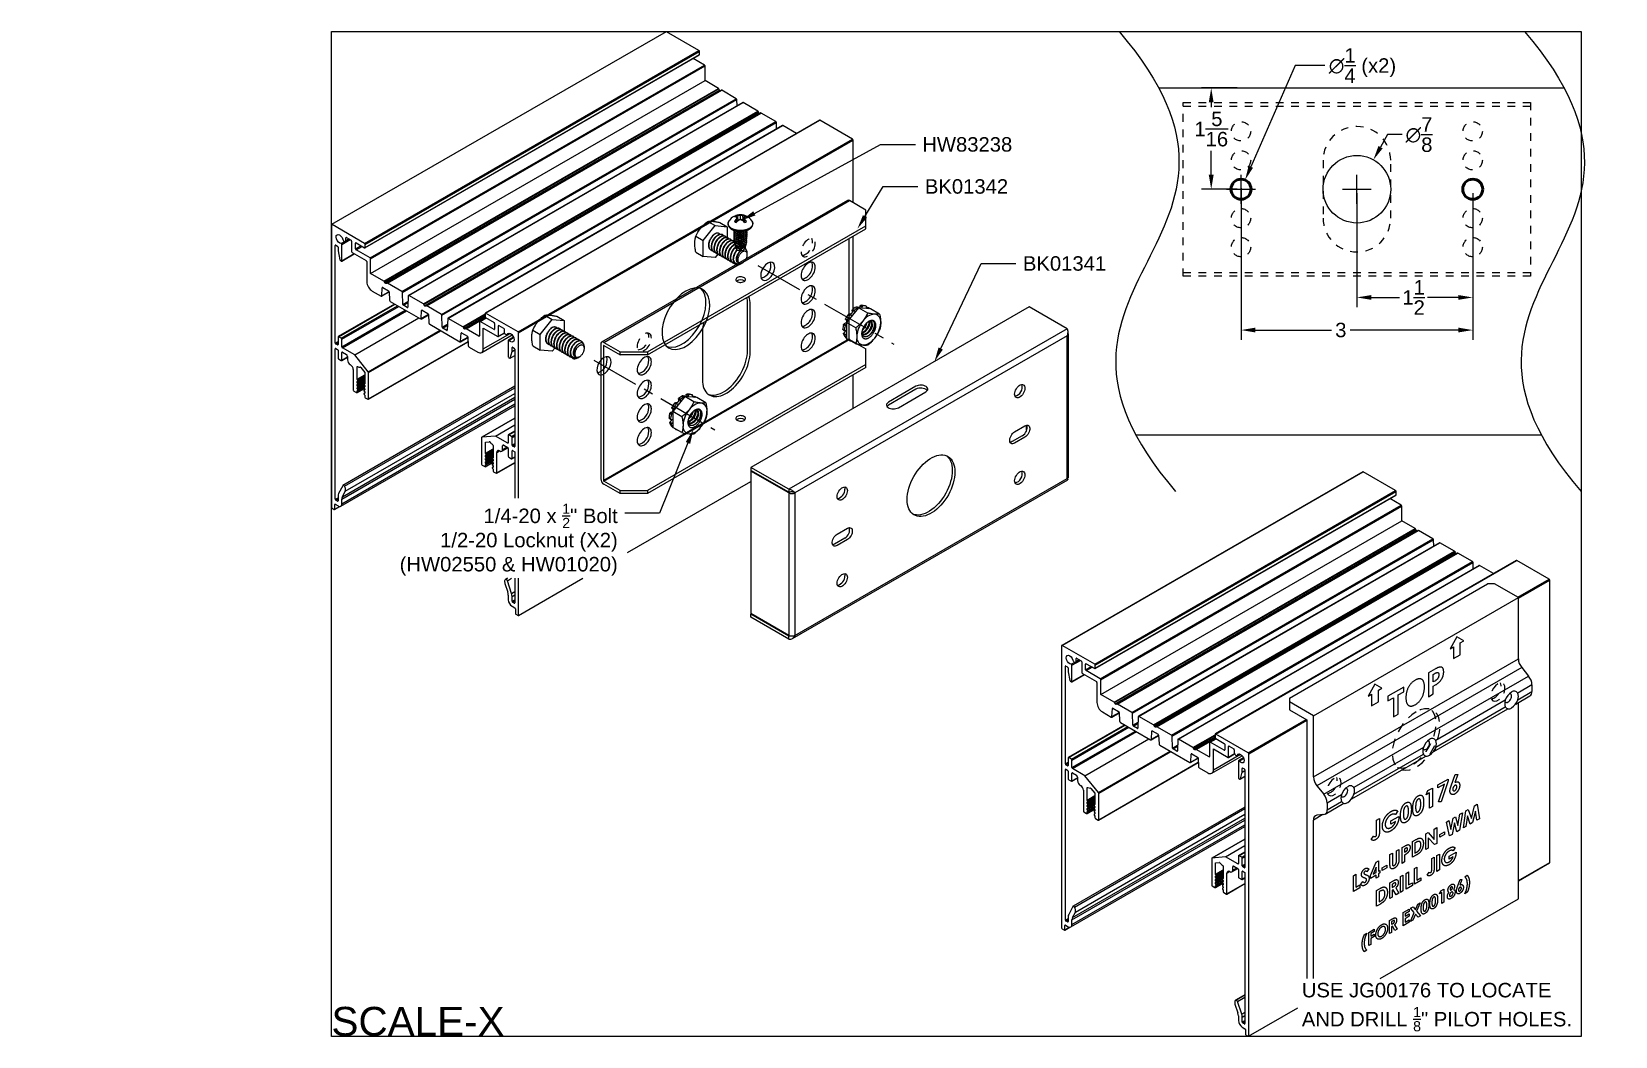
# Model space of a CAD drawing. Header units: inches. Extents: x -3.8 to 16.7, y -13 to 0.
import ezdxf
from ezdxf import colors
from ezdxf.entities.mleader import LeaderData, LeaderLine
from ezdxf.math import Vec2, Vec3

# ---------------------------------------------------------------- set-up
doc = ezdxf.new("R2010")
doc.units = ezdxf.units.IN
doc.header["$LTSCALE"] = 0.5
doc.header["$MEASUREMENT"] = 0
for name, pattern in [('CENTER', [2, 1.25, -0.25, 0.25, -0.25]), ('HIDDEN', [0.375, 0.25, -0.125]), ('HIDDEN2', [0.1875, 0.125, -0.0625])]:
    doc.linetypes.add(name, pattern=pattern)
doc.layers.get('Defpoints').update_dxf_attribs({"linetype": 'CONTINUOUS'})
for name, color, linetype in [('Centerline', 210, 'CENTER'), ('Dimension', 10, 'CONTINUOUS'), ('FAB DWG', 221, 'CONTINUOUS'), ('Hardware', 242, 'CONTINUOUS'), ('Housing', 150, 'CONTINUOUS'), ('WallMount Bracket', 190, 'CONTINUOUS')]:
    doc.layers.add(name, color=color, linetype=linetype)
doc.layers.add('Jig', color=41, linetype='CONTINUOUS', lineweight=13)
doc.layers.add('Text-Unprinted', color=131, linetype='CONTINUOUS', plot=False)
doc.styles.add('LSAD_Standard', font='arial.ttf')
doc.styles.get("Standard").update_dxf_attribs({"font": 'arial.ttf'})
doc.dimstyles.get("Standard").update_dxf_attribs({"dimtxt": 0.18, "dimasz": 0.18, "dimexe": 0.18, "dimexo": 0.0625, "dimgap": 0.09, "dimtad": 0, "dimtih": 1, "dimtoh": 1, "dimdec": 4, "dimzin": 0, "dimdsep": 46, "dimtxsty": 'Standard', "dimcen": 0.09, "dimadec": 0, "dimazin": 0, "dimtfac": 1, "dimtdec": 4, "dimtofl": 0, "dimtmove": 0, "dimatfit": 3, "dimfxl": 1, "dimtolj": 1, "dimtzin": 0, "dimarcsym": 0})

msp = doc.modelspace()

# ---------------------------------------------------------------- texts
at = {"layer": 'FAB DWG', "ltscale": 0.5, "transparency": 16777216, "insert": (12.613101, -12.3228), "char_height": 0.1875, "attachment_point": 1}
msp.add_mtext_dynamic_manual_height_columns('\\A1;USE JG00176 TO LOCATE\\PAND DRILL {\\H0.7x;\\S1/8;}" PILOT HOLES.', width=7.83104802, gutter_width=0.625, heights=[0], dxfattribs=at)
at = {"layer": 'Text-Unprinted', "ltscale": 0.5, "transparency": 16777216, "style": 'LSAD_Standard'}
msp.add_attdef('SCALE-X', (0.048336, -13.008984), 'XEffectiveScaleFactor', height=0.375, dxfattribs=at)

# ---------------------------------------------------------------- blocks, each defined once
blk = doc.blocks.new('*D0')
at = {"layer": 'Defpoints', "color": 0, "transparency": 16777216}
for p in [(11.44, -0.729), (11.826, -0.729), (11.826, -2.041)]:
    blk.add_point(p, dxfattribs=at)
at = {"layer": 'FAB DWG', "color": 0, "lineweight": -2, "transparency": 16777216}
for p, q in [((11.776, -0.729), (11.315, -0.729)), ((11.44, -0.916), (11.44, -0.98)), ((11.44, -1.854), (11.44, -1.542)), ((11.776, -2.041), (11.315, -2.041))]:
    blk.add_line(p, q, dxfattribs=at)
at = {"layer": 'FAB DWG', "color": 0, "transparency": 16777216}
for points in [[(11.408, -0.916), (11.471, -0.916), (11.44, -0.729)], [(11.408, -1.854), (11.471, -1.854), (11.44, -2.041)]]:
    blk.add_solid(points, dxfattribs=at)
at = {"layer": 'FAB DWG', "color": 0, "transparency": 16777216, "insert": (11.44, -1.261), "char_height": 0.1875, "attachment_point": 5}
blk.add_mtext('\\A1;1{\\H1x;\\S5/16;}', dxfattribs=at)
blk = doc.blocks.new('*D1')
at = {"layer": 'Defpoints', "color": 0, "transparency": 16777216}
for p in [(11.826, -1.979), (14.826, -2.041), (14.826, -3.866)]:
    blk.add_point(p, dxfattribs=at)
at = {"layer": 'FAB DWG', "color": 0, "lineweight": -2, "transparency": 16777216}
for p, q in [((11.826, -2.029), (11.826, -3.991)), ((14.826, -2.091), (14.826, -3.991)), ((12.013, -3.866), (12.997, -3.866)), ((14.638, -3.866), (13.24, -3.866))]:
    blk.add_line(p, q, dxfattribs=at)
at = {"layer": 'FAB DWG', "color": 0, "transparency": 16777216}
for points in [[(12.013, -3.834), (12.013, -3.897), (11.826, -3.866)], [(14.638, -3.834), (14.638, -3.897), (14.826, -3.866)]]:
    blk.add_solid(points, dxfattribs=at)
at = {"layer": 'FAB DWG', "color": 0, "transparency": 16777216, "insert": (13.118, -3.866), "char_height": 0.1875, "attachment_point": 5}
blk.add_mtext('\\A1;3', dxfattribs=at)
blk = doc.blocks.new('*D2')
at = {"layer": 'Defpoints', "color": 0, "transparency": 16777216}
for p in [(13.54, -1.66), (13.111, -2.423)]:
    blk.add_point(p, dxfattribs=at)
at = {"layer": 'FAB DWG', "color": 0, "lineweight": -2, "transparency": 16777216}
for p, q in [((13.724, -1.333), (13.632, -1.497)), ((13.912, -1.333), (13.724, -1.333)), ((13.138, -2.041), (13.513, -2.041)), ((13.326, -2.229), (13.326, -1.854))]:
    blk.add_line(p, q, dxfattribs=at)
at = {"layer": 'FAB DWG', "color": 0, "transparency": 16777216}
blk.add_solid([(13.605, -1.481), (13.66, -1.512), (13.54, -1.66)], dxfattribs=at)
at = {"layer": 'FAB DWG', "color": 0, "transparency": 16777216, "insert": (14.13, -1.333), "char_height": 0.1875, "attachment_point": 5}
blk.add_mtext('\\A1;∅{\\H1x;\\S7/8;}', dxfattribs=at)
blk = doc.blocks.new('*D3')
at = {"layer": 'Defpoints', "color": 0, "transparency": 16777216}
for p in [(11.878, -1.922), (11.774, -2.161)]:
    blk.add_point(p, dxfattribs=at)
at = {"layer": 'FAB DWG', "color": 0, "lineweight": -2, "transparency": 16777216}
for p, q in [((12.525, -0.439), (11.953, -1.75)), ((12.913, -0.439), (12.525, -0.439)), ((11.638, -2.041), (12.013, -2.041)), ((11.826, -2.229), (11.826, -1.854))]:
    blk.add_line(p, q, dxfattribs=at)
at = {"layer": 'FAB DWG', "color": 0, "transparency": 16777216}
blk.add_solid([(11.924, -1.738), (11.981, -1.763), (11.878, -1.922)], dxfattribs=at)
at = {"layer": 'FAB DWG', "color": 0, "transparency": 16777216, "insert": (13.398, -0.439), "char_height": 0.1875, "attachment_point": 5}
blk.add_mtext('\\A1;∅{\\H1x;\\S1/4;} (x2)', dxfattribs=at)
blk = doc.blocks.new('*D4')
at = {"layer": 'Defpoints', "color": 0, "transparency": 16777216}
for p in [(13.326, -2.041), (14.826, -2.041), (14.826, -3.443)]:
    blk.add_point(p, dxfattribs=at)
at = {"layer": 'FAB DWG', "color": 0, "lineweight": -2, "transparency": 16777216}
for p, q in [((13.326, -2.091), (13.326, -3.568)), ((14.826, -2.091), (14.826, -3.568)), ((13.513, -3.443), (13.879, -3.443)), ((14.638, -3.443), (14.241, -3.443))]:
    blk.add_line(p, q, dxfattribs=at)
at = {"layer": 'FAB DWG', "color": 0, "transparency": 16777216}
for points in [[(13.513, -3.412), (13.513, -3.474), (13.326, -3.443)], [(14.638, -3.412), (14.638, -3.474), (14.826, -3.443)]]:
    blk.add_solid(points, dxfattribs=at)
at = {"layer": 'FAB DWG', "color": 0, "transparency": 16777216, "insert": (14.06, -3.443), "char_height": 0.1875, "attachment_point": 5}
blk.add_mtext('\\A1;1{\\H1x;\\S1/2;}', dxfattribs=at)

# ---------------------------------------------------------------- dimensions: what is measured, and where the dimension line sits
at = {"layer": 'FAB DWG', "transparency": 16777216}
dim = msp.add_diameter_dim_2p(p1=(11.773883, -2.160627), p2=(11.877868, -1.922327), text='<> (x2)', dimstyle='Standard', override={"dimtxt": 0.1875, "dimasz": 0.1875, "dimexe": 0.125, "dimexo": 0.05, "dimgap": 0.06, "dimdec": 5, "dimlunit": 5, "dimcen": 0.1875, "dimadec": 3, "dimtdec": 3}, dxfattribs=at)
dim.commit()
dim.dimension.update_dxf_attribs({"geometry": '*D3', "text_midpoint": (13.397781, -0.438669), "dimtype": 131})
dim = msp.add_linear_dim(base=(11.439564, -0.728977), p1=(11.825875, -2.041477), p2=(11.825875, -0.728977), angle=90, dimstyle='Standard', override={"dimtxt": 0.1875, "dimasz": 0.1875, "dimexe": 0.125, "dimexo": 0.05, "dimgap": 0.06, "dimdec": 5, "dimlunit": 5, "dimcen": 0.1875, "dimadec": 3, "dimtdec": 3}, dxfattribs=at)
dim.commit()
dim.dimension.update_dxf_attribs({"geometry": '*D0', "text_midpoint": (11.439564, -1.261038), "dimtype": 128})
dim = msp.add_diameter_dim_2p(p1=(13.111291, -2.422738), p2=(13.540459, -1.660216), dimstyle='Standard', override={"dimtxt": 0.1875, "dimasz": 0.1875, "dimexe": 0.125, "dimexo": 0.05, "dimgap": 0.06, "dimdec": 5, "dimlunit": 5, "dimcen": 0.1875, "dimadec": 3, "dimtdec": 3}, dxfattribs=at)
dim.commit()
dim.dimension.update_dxf_attribs({"geometry": '*D2', "text_midpoint": (14.130228, -1.333421)})
for base, p1, picture, middle in [((14.825875, -3.865702), (11.825875, -1.978977), '*D1', (13.118306, -3.865702)), ((14.825875, -3.443033), (13.325875, -2.041477), '*D4', (14.060045, -3.443033))]:
    dim = msp.add_linear_dim(base=base, p1=p1, p2=(14.825875, -2.041477), dimstyle='Standard', override={"dimtxt": 0.1875, "dimasz": 0.1875, "dimexe": 0.125, "dimexo": 0.05, "dimgap": 0.06, "dimdec": 5, "dimlunit": 5, "dimcen": 0.1875, "dimadec": 3, "dimtdec": 3}, dxfattribs=at)
    dim.commit()
    dim.dimension.update_dxf_attribs({"geometry": picture, "text_midpoint": middle, "dimtype": 128})

# ---------------------------------------------------------------- linework, layer by layer
at = {"layer": 'Centerline', "transparency": 16777216}
for p, q in [((5.567583, -3.029764), (7.330951, -4.047845)), ((3.445877, -4.254154), (5.011904, -5.1583))]:
    msp.add_line(p, q, dxfattribs=at)
at = {"layer": 'Dimension', "transparency": 16777216}
for points in [[(10.247024, 0), (11.422375, -1.36695), (10.612632, -2.977638), (9.80289, -4.588327), (10.97824, -5.955277)], [(15.497024, 0), (16.672375, -1.36695), (15.862632, -2.977638), (15.05289, -4.588327), (16.22824, -5.955277)]]:
    msp.add_open_spline(points, degree=3, dxfattribs=at)
at = {"layer": 'Hardware', "linetype": 'Continuous', "lineweight": 25, "transparency": 16777216}
for p, q in [((4.920633, -2.457316), (5.017303, -2.513108)), ((5.291872, -2.470797), (5.285637, -2.43433)), ((5.30743, -2.455134), (5.297204, -2.411384)), ((5.307578, -2.431127), (5.30092, -2.427283)), ((5.307578, -2.431127), (5.312903, -2.382994)), ((5.340999, -2.439119), (5.307578, -2.431127)), ((5.343733, -2.438245), (5.343733, -2.384523)), ((5.379888, -2.431127), (5.346467, -2.439119)), ((5.379888, -2.431127), (5.374563, -2.382994)), ((5.386546, -2.427283), (5.379888, -2.431127)), ((5.380037, -2.455134), (5.390262, -2.411384)), ((5.393639, -2.407405), (5.397887, -2.383437)), ((5.395594, -2.470797), (5.401829, -2.43433)), ((4.765954, -2.649726), (4.862624, -2.705519)), ((4.862624, -2.705519), (5.017303, -2.513108)), ((5.017303, -2.513108), (5.171983, -2.526974)), ((5.075313, -2.471181), (5.171983, -2.526974)), ((5.110724, -2.628977), (5.106304, -2.626426)), ((5.146079, -2.649382), (5.14166, -2.646831)), ((5.171983, -2.526974), (5.171983, -2.6651)), ((5.261733, -2.581681), (5.261733, -2.58487)), ((5.261733, -2.607198), (5.261733, -2.610387)), ((5.261733, -2.632715), (5.261733, -2.635904)), ((5.261733, -2.658231), (5.261733, -2.661421)), ((5.424939, -2.663835), (5.421617, -2.664396)), ((5.423617, -2.659832), (5.424939, -2.663835)), ((5.425733, -2.597629), (5.425733, -2.594439)), ((5.425733, -2.623146), (5.425733, -2.619956)), ((5.425733, -2.648663), (5.425733, -2.645473)), ((4.765954, -2.856002), (4.862624, -2.911795)), ((4.862624, -2.911795), (4.862624, -2.705519)), ((4.96366, -2.832749), (4.968079, -2.8353)), ((4.999015, -2.853154), (5.003435, -2.855705)), ((5.181435, -2.669787), (5.177015, -2.667237)), ((5.21679, -2.690192), (5.21237, -2.687642)), ((5.252145, -2.710597), (5.247726, -2.708047)), ((5.261733, -2.683748), (5.261733, -2.686938)), ((5.261733, -2.709265), (5.261733, -2.712455)), ((5.265341, -2.74228), (5.267396, -2.748079)), ((5.272796, -2.763317), (5.277771, -2.777353)), ((5.279968, -2.783554), (5.290339, -2.812817)), ((5.287501, -2.731003), (5.283081, -2.728452)), ((5.297414, -2.801553), (5.297711, -2.801183)), ((5.322514, -2.774483), (5.323037, -2.778149)), ((5.32505, -2.79223), (5.326566, -2.802824)), ((5.331499, -2.83717), (5.343733, -2.830108)), ((5.343733, -2.700747), (5.343733, -2.701258)), ((5.343733, -2.711625), (5.343733, -2.726136)), ((5.343733, -2.730237), (5.343733, -2.830108)), ((5.343733, -2.830108), (5.355967, -2.83717)), ((5.361183, -2.800846), (5.362624, -2.790779)), ((5.364724, -2.776081), (5.365164, -2.772999)), ((5.365164, -2.772999), (5.365162, -2.772985)), ((5.408223, -2.775263), (5.40969, -2.777149)), ((5.416886, -2.756716), (5.413291, -2.766926)), ((5.42416, -2.686458), (5.423181, -2.686597)), ((5.42365, -2.68523), (5.42416, -2.686458)), ((5.432728, -2.887727), (5.432728, -2.866863)), ((5.017303, -2.92566), (4.862624, -2.911795)), ((5.052924, -2.88135), (5.017303, -2.92566)), ((5.034371, -2.873559), (5.03879, -2.87611)), ((5.069726, -2.893965), (5.074146, -2.896515)), ((5.105081, -2.91437), (5.109501, -2.91692)), ((5.140437, -2.934775), (5.144856, -2.937326)), ((5.175792, -2.95518), (5.180212, -2.957731)), ((5.211147, -2.975585), (5.215567, -2.978136)), ((5.246503, -2.99599), (5.250922, -2.998541)), ((5.347213, -3.008553), (5.365351, -2.998073)), ((5.367341, -2.996923), (5.370889, -2.994873)), ((2.810754, -3.672922), (2.907424, -3.728715)), ((2.965434, -3.686788), (3.062104, -3.742581)), ((6.873117, -3.577262), (6.718438, -3.769682)), ((6.752782, -3.657635), (6.751996, -3.6572)), ((6.763526, -3.672007), (6.758701, -3.66974)), ((6.773602, -3.668178), (6.768747, -3.665893)), ((6.775273, -3.669355), (6.776512, -3.670588)), ((6.816164, -3.625858), (6.810071, -3.62234)), ((6.815284, -3.624219), (6.810071, -3.62234)), ((6.813129, -3.608341), (6.818307, -3.610211)), ((6.816164, -3.625858), (6.815284, -3.624219)), ((6.86779, -3.574122), (6.86206, -3.572655)), ((6.87206, -3.573429), (6.866302, -3.571953)), ((6.991531, -3.645621), (6.873117, -3.577262)), ((7.027797, -3.591093), (6.873117, -3.577262)), ((6.920169, -3.565816), (6.914076, -3.562299)), ((6.920232, -3.563634), (6.914076, -3.562299)), ((6.920169, -3.565816), (6.920232, -3.563634)), ((6.921353, -3.551116), (6.927466, -3.552443)), ((6.964929, -3.553077), (6.934712, -3.546921)), ((6.973619, -3.576848), (6.972457, -3.578724)), ((6.974622, -3.566337), (6.974071, -3.568495)), ((7.004312, -3.587836), (6.998219, -3.584319)), ((7.005137, -3.585854), (6.998219, -3.584319)), ((7.003812, -3.588948), (7.004312, -3.587836)), ((7.004312, -3.587836), (7.005137, -3.585854)), ((7.01144, -3.580294), (7.004541, -3.578763)), ((7.14621, -3.659452), (7.027797, -3.591093)), ((2.656075, -3.865333), (2.752745, -3.921126)), ((2.752745, -3.921126), (2.907424, -3.728715)), ((2.907424, -3.728715), (3.062104, -3.742581)), ((3.000845, -3.844584), (2.996426, -3.842033)), ((3.0362, -3.864989), (3.031781, -3.862438)), ((3.062104, -3.742581), (3.062104, -3.880707)), ((3.071556, -3.885394), (3.067136, -3.882843)), ((6.685134, -3.868673), (6.689267, -3.87281)), ((6.686716, -3.87319), (6.690872, -3.877348)), ((6.698363, -3.810891), (6.694128, -3.807444)), ((6.699882, -3.877804), (6.697949, -3.878448)), ((6.711059, -3.80171), (6.704966, -3.798192)), ((6.704966, -3.798192), (6.709227, -3.801665)), ((6.711216, -3.732665), (6.708186, -3.730844)), ((6.709227, -3.801665), (6.711059, -3.80171)), ((6.711452, -3.732807), (6.711216, -3.732665)), ((6.836851, -3.838041), (6.718438, -3.769682)), ((6.718438, -3.769682), (6.718438, -3.975933)), ((6.722902, -3.729637), (6.727323, -3.73258)), ((6.724549, -3.740831), (6.729, -3.74379)), ((6.732021, -3.745026), (6.730379, -3.744467)), ((2.656075, -4.071609), (2.752745, -4.127402)), ((2.752745, -4.127402), (2.752745, -3.921126)), ((2.853781, -4.048356), (2.858201, -4.050907)), ((2.889137, -4.068761), (2.893556, -4.071312)), ((2.943045, -4.096957), (2.907424, -4.141267)), ((2.924492, -4.089166), (2.928911, -4.091717)), ((3.106911, -3.905799), (3.102492, -3.903249)), ((3.142266, -3.926204), (3.137847, -3.923654)), ((3.177622, -3.94661), (3.173202, -3.944059)), ((3.212977, -3.967015), (3.208558, -3.964464)), ((3.248332, -3.98742), (3.243913, -3.984869)), ((3.283688, -4.007825), (3.279268, -4.005274)), ((3.322849, -4.103334), (3.322849, -4.08247)), ((6.697189, -3.937723), (6.693005, -3.933168)), ((6.705616, -3.924789), (6.699523, -3.921272)), ((6.699523, -3.921272), (6.703735, -3.925859)), ((6.703735, -3.925859), (6.705616, -3.924789)), ((6.714252, -3.972341), (6.718676, -3.977339)), ((6.836851, -4.044292), (6.718438, -3.975933)), ((6.751578, -3.995065), (6.754247, -3.997982)), ((6.75426, -3.997986), (6.758971, -4.003173)), ((2.907424, -4.141267), (2.752745, -4.127402)), ((2.959847, -4.109572), (2.964267, -4.112122)), ((2.995203, -4.129977), (2.999622, -4.132527)), ((3.030558, -4.150382), (3.034977, -4.152933)), ((3.065913, -4.170787), (3.070333, -4.173338)), ((3.101269, -4.191192), (3.105688, -4.193743)), ((3.136624, -4.211597), (3.141043, -4.214148)), ((3.237334, -4.224159), (3.255472, -4.21368)), ((3.257462, -4.21253), (3.261011, -4.21048)), ((4.670242, -4.716177), (4.664149, -4.71266)), ((4.670305, -4.713995), (4.664149, -4.71266)), ((4.670242, -4.716177), (4.670305, -4.713995)), ((4.671426, -4.701477), (4.677539, -4.702805)), ((4.715002, -4.703438), (4.684785, -4.697282)), ((4.461289, -4.883027), (4.458259, -4.881205)), ((4.461525, -4.883168), (4.461289, -4.883027)), ((4.62319, -4.727623), (4.468511, -4.920043)), ((4.586924, -4.988402), (4.468511, -4.920043)), ((4.468511, -4.920043), (4.468511, -5.126294)), ((4.472975, -4.879998), (4.477396, -4.882941)), ((4.474622, -4.891192), (4.479073, -4.894151)), ((4.482094, -4.895387), (4.480452, -4.894829)), ((4.502855, -4.807996), (4.50207, -4.807561)), ((4.513599, -4.822368), (4.508774, -4.820101)), ((4.523675, -4.818539), (4.51882, -4.816254)), ((4.525346, -4.819716), (4.526585, -4.820949)), ((4.566237, -4.776219), (4.560144, -4.772701)), ((4.565357, -4.774581), (4.560144, -4.772701)), ((4.563202, -4.758702), (4.56838, -4.760572)), ((4.566237, -4.776219), (4.565357, -4.774581)), ((4.617863, -4.724483), (4.612133, -4.723016)), ((4.622133, -4.72379), (4.616375, -4.722314)), ((4.741604, -4.795982), (4.62319, -4.727623)), ((4.77787, -4.741454), (4.62319, -4.727623)), ((4.723692, -4.727209), (4.72253, -4.729085)), ((4.724695, -4.716698), (4.724145, -4.718856)), ((4.754385, -4.738197), (4.748292, -4.73468)), ((4.75521, -4.736215), (4.748292, -4.73468)), ((4.753885, -4.739309), (4.754385, -4.738197)), ((4.754385, -4.738197), (4.75521, -4.736215)), ((4.761513, -4.730655), (4.754614, -4.729124)), ((4.896284, -4.809813), (4.77787, -4.741454)), ((4.435207, -5.019034), (4.43934, -5.023171)), ((4.436789, -5.023551), (4.440945, -5.027709)), ((4.447262, -5.088084), (4.443079, -5.083529)), ((4.448436, -4.961252), (4.444201, -4.957805)), ((4.449955, -5.028165), (4.448022, -5.028809)), ((4.455689, -5.07515), (4.449596, -5.071633)), ((4.449596, -5.071633), (4.453808, -5.07622)), ((4.453808, -5.07622), (4.455689, -5.07515)), ((4.461132, -4.952071), (4.455039, -4.948553)), ((4.455039, -4.948553), (4.4593, -4.952026)), ((4.4593, -4.952026), (4.461132, -4.952071)), ((4.464326, -5.122703), (4.468749, -5.1277)), ((4.586924, -5.194653), (4.468511, -5.126294)), ((4.501651, -5.145426), (4.50432, -5.148343)), ((4.504334, -5.148347), (4.509044, -5.153534))]:
    msp.add_line(p, q, dxfattribs=at)
at = {"layer": 'Hardware', "linetype": 'Continuous', "lineweight": 25, "transparency": 16777216, "flags": 128}
for points in [[(5.491517, -2.45006), (5.492461, -2.451435), (5.495335, -2.456092), (5.497773, -2.460831), (5.499766, -2.465638), (5.50131, -2.470501), (5.502399, -2.475404), (5.503031, -2.480334), (5.503203, -2.485276), (5.502916, -2.490217), (5.50217, -2.495141), (5.500966, -2.500036), (5.49931, -2.504886), (5.497205, -2.509677), (5.494657, -2.514397), (5.491675, -2.519031), (5.488265, -2.523565), (5.484439, -2.527988), (5.480208, -2.532285), (5.475583, -2.536446), (5.470577, -2.540457), (5.465206, -2.544307), (5.459485, -2.547985), (5.45343, -2.55148), (5.447059, -2.554783), (5.440389, -2.557884), (5.433441, -2.560773), (5.426235, -2.563443), (5.41879, -2.565886), (5.41113, -2.568095), (5.403274, -2.570063), (5.395248, -2.571785), (5.387072, -2.573255), (5.378772, -2.574471), (5.370371, -2.575427), (5.361892, -2.576121), (5.353362, -2.576552), (5.344804, -2.576718), (5.336242, -2.576619), (5.327702, -2.576254), (5.319209, -2.575625), (5.310786, -2.574734), (5.302458, -2.573583), (5.294249, -2.572176), (5.286183, -2.570517), (5.278283, -2.56861), (5.270571, -2.56646), (5.263071, -2.564076), (5.255803, -2.561462), (5.248788, -2.558626), (5.242048, -2.555577), (5.2356, -2.552324), (5.229464, -2.548876), (5.223658, -2.545243), (5.218198, -2.541435), (5.2131, -2.537463), (5.208378, -2.533339), (5.204047, -2.529074), (5.200119, -2.524682), (5.196604, -2.520174), (5.193514, -2.515564), (5.190857, -2.510864), (5.188641, -2.506089), (5.186871, -2.501253), (5.185555, -2.496368), (5.184694, -2.49145), (5.184292, -2.486512), (5.184349, -2.481569), (5.184866, -2.476634), (5.185841, -2.471723), (5.187272, -2.466849), (5.189153, -2.462027), (5.19148, -2.457269), (5.194246, -2.452591), (5.19595, -2.45006)], [(5.35222, -2.835007), (5.346968, -2.839315), (5.339312, -2.846774), (5.331945, -2.855134), (5.325013, -2.864231), (5.318712, -2.873775), (5.312955, -2.883851), (5.307869, -2.894277), (5.303565, -2.904907), (5.300061, -2.915695), (5.297428, -2.926424), (5.295748, -2.936641), (5.294923, -2.946605), (5.29497, -2.95613), (5.295925, -2.965125), (5.297802, -2.973497), (5.300575, -2.981073), (5.304087, -2.987535), (5.308373, -2.993124), (5.313352, -2.997735), (5.320652, -3.002116), (5.328897, -3.004721), (5.328897, -3.004721)], [(5.432728, -2.887727), (5.432499, -2.881716), (5.431814, -2.876015), (5.430677, -2.870664), (5.429098, -2.865704), (5.427087, -2.861172), (5.42466, -2.8571), (5.421834, -2.85352), (5.418631, -2.850457), (5.415075, -2.847935), (5.411191, -2.845972), (5.407008, -2.844582), (5.402558, -2.843776), (5.397873, -2.843559), (5.392988, -2.843934), (5.387939, -2.844898), (5.382764, -2.846443), (5.3775, -2.848558), (5.372188, -2.851228), (5.366865, -2.854432), (5.361572, -2.858147), (5.356348, -2.862346), (5.351231, -2.866996), (5.34626, -2.872065), (5.34147, -2.877514), (5.336899, -2.883303), (5.332578, -2.889389), (5.328541, -2.895727), (5.324817, -2.90227), (5.321435, -2.90897), (5.318418, -2.915777), (5.315789, -2.922641), (5.313568, -2.92951), (5.311771, -2.936335), (5.310412, -2.943064), (5.3095, -2.949648), (5.309042, -2.956038), (5.309042, -2.962186), (5.3095, -2.968048), (5.310412, -2.973579), (5.311771, -2.978739), (5.313568, -2.983489), (5.315789, -2.987795), (5.318418, -2.991625), (5.321435, -2.994949), (5.324817, -2.997744), (5.328541, -2.999989), (5.332578, -3.001668), (5.336899, -3.002767), (5.34147, -3.003278), (5.34626, -3.003199), (5.351231, -3.002529), (5.356348, -3.001273), (5.361572, -2.999441), (5.366865, -2.997047), (5.372188, -2.994107), (5.3775, -2.990644), (5.382764, -2.986684), (5.387939, -2.982255), (5.392988, -2.977391), (5.397873, -2.972128), (5.402558, -2.966504), (5.407008, -2.960561), (5.411191, -2.954343), (5.415075, -2.947896), (5.418631, -2.941268), (5.421834, -2.934509), (5.42466, -2.927667), (5.427087, -2.920794), (5.429098, -2.91394), (5.430677, -2.907157), (5.431814, -2.900495), (5.432499, -2.894002), (5.432728, -2.887727)], [(5.432654, -2.866862), (5.432713, -2.865111), (5.432009, -2.855508), (5.430273, -2.846702), (5.427542, -2.838869), (5.423969, -2.832314), (5.419525, -2.826805), (5.414295, -2.822444), (5.408313, -2.8193), (5.401657, -2.817417), (5.394466, -2.816857)], [(7.005346, -3.966334), (7.011195, -3.962744), (7.01702, -3.958738), (7.022798, -3.954335), (7.028506, -3.949551), (7.034121, -3.944406), (7.039619, -3.938921), (7.04498, -3.933117), (7.050181, -3.927018), (7.055202, -3.920649), (7.060022, -3.914035), (7.064621, -3.907202), (7.068982, -3.900179), (7.073087, -3.892994), (7.076919, -3.885675), (7.080463, -3.878252), (7.083704, -3.870755), (7.08663, -3.863214), (7.089229, -3.855659), (7.091489, -3.848122), (7.093403, -3.840631), (7.094963, -3.833218), (7.096161, -3.825912), (7.096994, -3.818743), (7.097457, -3.811739), (7.09755, -3.804929), (7.097272, -3.79834), (7.096623, -3.791999), (7.095607, -3.785931), (7.094228, -3.780161), (7.09249, -3.774711), (7.090402, -3.769605), (7.087971, -3.764861), (7.085207, -3.760501), (7.082122, -3.75654), (7.078728, -3.752995), (7.075038, -3.74988), (7.071068, -3.747209), (7.066833, -3.74499), (7.06235, -3.743235), (7.057638, -3.741949), (7.052715, -3.741137), (7.047602, -3.740804), (7.042318, -3.74095), (7.036886, -3.741574), (7.031326, -3.742675), (7.025662, -3.744248), (7.019916, -3.746286), (7.014112, -3.748782), (7.008272, -3.751724), (7.00242, -3.755102), (6.996581, -3.758902), (6.990776, -3.763109), (6.98503, -3.767704), (6.979366, -3.772671), (6.973807, -3.777989), (6.968374, -3.783637), (6.963091, -3.789591), (6.957977, -3.795828), (6.953054, -3.802323), (6.948342, -3.80905), (6.94386, -3.815981), (6.939625, -3.823089), (6.935654, -3.830345), (6.931965, -3.83772), (6.92857, -3.845183), (6.925485, -3.852706), (6.922722, -3.860258), (6.920291, -3.867808), (6.918202, -3.875326), (6.916465, -3.882781), (6.915085, -3.890144), (6.914069, -3.897385), (6.913421, -3.904476), (6.913142, -3.911386), (6.913235, -3.918089), (6.913699, -3.924557), (6.914532, -3.930765), (6.91573, -3.936687), (6.917289, -3.9423), (6.919203, -3.94758), (6.921464, -3.952508), (6.924062, -3.957062), (6.926988, -3.961225), (6.93023, -3.96498), (6.933773, -3.968311), (6.937605, -3.971206), (6.94171, -3.973652), (6.946071, -3.97564), (6.950671, -3.977162), (6.955491, -3.978211), (6.960511, -3.978784), (6.965712, -3.978877), (6.971073, -3.978492), (6.976572, -3.977629), (6.982186, -3.976291), (6.987894, -3.974485), (6.993672, -3.972217), (6.999498, -3.969496), (7.005346, -3.966334)], [(3.322775, -4.082469), (3.322834, -4.080718), (3.32213, -4.071115), (3.320394, -4.062309), (3.317663, -4.054476), (3.31409, -4.047921), (3.309646, -4.042412), (3.304416, -4.038051), (3.298434, -4.034907), (3.291778, -4.033024), (3.284587, -4.032464), (3.277148, -4.033222), (3.269345, -4.035233), (3.261327, -4.038457), (3.253238, -4.042837), (3.2451, -4.048351), (3.237089, -4.054922), (3.229433, -4.062381), (3.222067, -4.070741), (3.215135, -4.079838), (3.208834, -4.089382), (3.203076, -4.099458), (3.19799, -4.109884), (3.193686, -4.120514), (3.190182, -4.131302), (3.187549, -4.142031), (3.185869, -4.152248), (3.185044, -4.162212), (3.185091, -4.171736), (3.186046, -4.180732), (3.187923, -4.189104), (3.190696, -4.19668), (3.194208, -4.203141), (3.198494, -4.208731), (3.203473, -4.213342), (3.210773, -4.217722), (3.219018, -4.220328), (3.219018, -4.220328)], [(3.322849, -4.103334), (3.32262, -4.097323), (3.321935, -4.091622), (3.320798, -4.086271), (3.319219, -4.081311), (3.317208, -4.076779), (3.314781, -4.072707), (3.311955, -4.069127), (3.308752, -4.066064), (3.305196, -4.063542), (3.301312, -4.061579), (3.297129, -4.060189), (3.292679, -4.059383), (3.287994, -4.059166), (3.283109, -4.059541), (3.27806, -4.060505), (3.272885, -4.06205), (3.267622, -4.064165), (3.262309, -4.066835), (3.256986, -4.070039), (3.251693, -4.073754), (3.246469, -4.077952), (3.241352, -4.082603), (3.236381, -4.087672), (3.231592, -4.093121), (3.22702, -4.098909), (3.222699, -4.104995), (3.218662, -4.111334), (3.214939, -4.117877), (3.211556, -4.124577), (3.208539, -4.131384), (3.20591, -4.138247), (3.203689, -4.145117), (3.201892, -4.151942), (3.200533, -4.158671), (3.199621, -4.165255), (3.199163, -4.171645), (3.199163, -4.177793), (3.199621, -4.183654), (3.200533, -4.189186), (3.201892, -4.194346), (3.203689, -4.199096), (3.20591, -4.203402), (3.208539, -4.207232), (3.211556, -4.210556), (3.214939, -4.213351), (3.218662, -4.215596), (3.222699, -4.217274), (3.22702, -4.218373), (3.231592, -4.218885), (3.236381, -4.218806), (3.241352, -4.218136), (3.246469, -4.21688), (3.251693, -4.215048), (3.256986, -4.212654), (3.262309, -4.209714), (3.267622, -4.206251), (3.272885, -4.202291), (3.27806, -4.197862), (3.283109, -4.192998), (3.287994, -4.187735), (3.292679, -4.18211), (3.297129, -4.176168), (3.301312, -4.16995), (3.305196, -4.163503), (3.308752, -4.156875), (3.311955, -4.150116), (3.314781, -4.143274), (3.317208, -4.136401), (3.319219, -4.129547), (3.320798, -4.122764), (3.321935, -4.116101), (3.32262, -4.109609), (3.322849, -4.103334)], [(4.755419, -5.116695), (4.761268, -5.113105), (4.767093, -5.1091), (4.772871, -5.104696), (4.778579, -5.099913), (4.784194, -5.094768), (4.789692, -5.089282), (4.795053, -5.083478), (4.800254, -5.077379), (4.805275, -5.07101), (4.810095, -5.064396), (4.814694, -5.057563), (4.819055, -5.05054), (4.82316, -5.043355), (4.826992, -5.036036), (4.830536, -5.028613), (4.833777, -5.021116), (4.836703, -5.013575), (4.839302, -5.00602), (4.841562, -4.998483), (4.843476, -4.990992), (4.845036, -4.983579), (4.846234, -4.976273), (4.847067, -4.969104), (4.847531, -4.9621), (4.847623, -4.95529), (4.847345, -4.948702), (4.846696, -4.94236), (4.84568, -4.936292), (4.844301, -4.930522), (4.842563, -4.925073), (4.840475, -4.919966), (4.838044, -4.915223), (4.83528, -4.910862), (4.832195, -4.906901), (4.828801, -4.903356), (4.825111, -4.900242), (4.821141, -4.89757), (4.816906, -4.895352), (4.812423, -4.893596), (4.807711, -4.89231), (4.802788, -4.891498), (4.797675, -4.891165), (4.792391, -4.891311), (4.786959, -4.891935), (4.7814, -4.893036), (4.775735, -4.894609), (4.76999, -4.896647), (4.764185, -4.899143), (4.758345, -4.902086), (4.752494, -4.905464), (4.746654, -4.909263), (4.740849, -4.91347), (4.735103, -4.918066), (4.729439, -4.923032), (4.72388, -4.92835), (4.718447, -4.933998), (4.713164, -4.939952), (4.70805, -4.946189), (4.703128, -4.952685), (4.698415, -4.959411), (4.693933, -4.966342), (4.689698, -4.97345), (4.685727, -4.980706), (4.682038, -4.988081), (4.678643, -4.995545), (4.675558, -5.003067), (4.672795, -5.010619), (4.670364, -5.018169), (4.668275, -5.025687), (4.666538, -5.033142), (4.665158, -5.040505), (4.664142, -5.047747), (4.663494, -5.054837), (4.663215, -5.061747), (4.663308, -5.06845), (4.663772, -5.074918), (4.664605, -5.081126), (4.665803, -5.087048), (4.667362, -5.092661), (4.669276, -5.097941), (4.671537, -5.102869), (4.674136, -5.107423), (4.677061, -5.111586), (4.680303, -5.115341), (4.683846, -5.118672), (4.687678, -5.121567), (4.691783, -5.124013), (4.696144, -5.126001), (4.700744, -5.127523), (4.705564, -5.128572), (4.710584, -5.129145), (4.715786, -5.129238), (4.721146, -5.128853), (4.726645, -5.12799), (4.73226, -5.126652), (4.737967, -5.124846), (4.743746, -5.122578), (4.749571, -5.119857), (4.755419, -5.116695)]]:
    msp.add_lwpolyline(points, dxfattribs=at)
at = {"layer": 'Hardware', "linetype": 'Continuous', "lineweight": 25, "transparency": 16777216}
for centre, radius, start, end in [((5.343733, -2.553877), 0.180605, 35.0880246, 144.9119754), ((5.321737, -2.466457), 0.089031, 111.1734428, 128.8211806), ((5.269421, -2.474281), 0.077268, 77.8854505, 92.593717), ((5.456655, -2.587977), 0.229901, 138.062745, 146.0598015), ((5.321737, -2.390252), 0.089031, 231.1788194, 248.8265572), ((5.206444, -2.482762), 0.115465, 38.1830374, 46.6966044), ((5.468242, -2.511993), 0.198434, 149.5350465, 156.9599145), ((5.302913, -2.471292), 0.088862, 83.5452149, 98.6295783), ((5.550921, -2.71265), 0.354402, 132.1910491, 137.511631), ((5.32009, -2.549628), 0.166789, 81.8504853, 92.4696238), ((5.423931, -2.69343), 0.26749, 107.4466525, 114.5240816), ((5.367377, -2.549628), 0.166789, 87.5303762, 98.1495147), ((5.263535, -2.69343), 0.26749, 65.4759184, 72.5533475), ((5.384553, -2.471292), 0.088862, 81.3704217, 96.4547851), ((5.136545, -2.71265), 0.354402, 42.488369, 47.8089509), ((5.481022, -2.482762), 0.115465, 133.3033956, 141.8169626), ((5.219224, -2.511993), 0.198434, 23.0400855, 30.4649535), ((5.365729, -2.466457), 0.089031, 51.1788194, 68.8265572), ((5.365729, -2.390252), 0.089031, 291.1734428, 308.8211806), ((5.418045, -2.474281), 0.077268, 87.406283, 102.1145495), ((5.230811, -2.587977), 0.229901, 33.9401985, 41.937255), ((5.112507, -2.770091), 0.180022, 121.927624, 151.1669126), ((5.305258, -2.774653), 0.026798, 193.2912183, 219.6054019), ((5.332302, -2.788854), 0.048323, 209.7288566, 269.0480966), ((5.343733, -2.558978), 0.141769, 266.7004019, 273.2995981), ((5.354625, -2.787644), 0.049544, 271.552597, 328.4420264), ((5.354745, -2.682561), 0.091036, 276.5723278, 310.8814247), ((5.31873, -2.965226), 0.063072, 174.4669101, 234.205204), ((7.077957, -3.901782), 0.41381, 144.3908877, 153.8767012), ((7.114145, -3.922673), 0.431007, 144.4381202, 153.8294688), ((6.765949, -3.673625), 0.008223, 70.1261717, 151.8066061), ((6.976253, -3.801904), 0.270727, 119.8064363, 132.4012401), ((6.821176, -3.617433), 0.012141, 131.5096728, 203.8392552), ((7.008218, -3.818639), 0.281973, 119.8691643, 132.338512), ((6.865036, -3.577463), 0.005655, 77.0577994, 121.7535693), ((6.914979, -3.649633), 0.104591, 79.1245993, 99.0565902), ((6.925166, -3.561556), 0.011115, 110.0656762, 183.8312312), ((6.944303, -3.656022), 0.104938, 75.0767022, 99.2330666), ((7.095059, -3.860562), 0.200433, 93.5390915, 146.455532), ((7.005142, -3.585822), 0.007085, 94.8852009, 167.7530661), ((6.938733, -3.645308), 0.098095, 34.0393909, 40.6971232), ((7.065215, -3.75499), 0.09608, 350.678185, 79.523158), ((3.002628, -3.985698), 0.180022, 121.927624, 151.1669126), ((6.958605, -3.865924), 0.288824, 165.612727, 177.6744772), ((6.690923, -3.869182), 0.005811, 174.9725574, 223.6445372), ((6.98983, -3.885332), 0.300823, 165.6728018, 177.6144024), ((6.705739, -3.810072), 0.011905, 93.7239182, 167.2475027), ((6.729965, -3.734316), 0.008472, 146.4723441, 230.2665419), ((7.185361, -3.964328), 0.335039, 140.1865935, 177.4020468), ((7.04, -3.813108), 0.069091, 75.8709639, 121.9898979), ((6.825332, -3.755366), 0.335039, 320.1865935, 357.4020468), ((6.781625, -3.884443), 0.108749, 196.8827028, 220.0663959), ((6.704393, -3.931673), 0.011485, 115.090294, 187.4761389), ((6.805491, -3.904617), 0.113249, 196.9974262, 219.9516725), ((6.756739, -3.995823), 0.00329, 185.7800932, 221.0563343), ((6.785323, -3.915135), 0.092336, 254.3757172, 261.1913056), ((6.945477, -3.964705), 0.09608, 170.678185, 259.523158), ((6.915634, -3.859132), 0.200433, 273.5390915, 326.455532), ((3.208851, -4.180833), 0.063072, 174.4669101, 234.205204), ((4.665052, -4.799994), 0.104591, 79.1245993, 99.0565902), ((4.675239, -4.711917), 0.011115, 110.0656762, 183.8312312), ((4.694377, -4.806383), 0.104938, 75.0767022, 99.2330666), ((4.82803, -5.052143), 0.41381, 144.3908877, 153.8767012), ((4.480038, -4.884677), 0.008472, 146.4723441, 230.2665419), ((4.864218, -5.073034), 0.431007, 144.4381202, 153.8294688), ((4.516022, -4.823987), 0.008223, 70.1261717, 151.8066061), ((4.726326, -4.952265), 0.270727, 119.8064363, 132.4012401), ((4.571249, -4.767794), 0.012141, 131.5096728, 203.8392552), ((4.758291, -4.969), 0.281973, 119.8691643, 132.338512), ((4.935434, -5.114689), 0.335039, 140.1865935, 177.4020468), ((4.615109, -4.727825), 0.005655, 77.0577994, 121.7535693), ((4.845132, -5.010924), 0.200433, 93.5390915, 146.455532), ((4.755216, -4.736183), 0.007085, 94.8852009, 167.7530661), ((4.790073, -4.963469), 0.069091, 75.8709639, 121.9898979), ((4.688806, -4.795669), 0.098095, 34.0393909, 40.6971232), ((4.815288, -4.905351), 0.09608, 350.678185, 79.523158), ((4.575405, -4.905727), 0.335039, 320.1865935, 357.4020468), ((4.708678, -5.016286), 0.288824, 165.612727, 177.6744772), ((4.531698, -5.034804), 0.108749, 196.8827028, 220.0663959), ((4.440996, -5.019543), 0.005811, 174.9725574, 223.6445372), ((4.739903, -5.035693), 0.300823, 165.6728018, 177.6144024), ((4.454466, -5.082035), 0.011485, 115.090294, 187.4761389), ((4.455812, -4.960433), 0.011905, 93.7239182, 167.2475027), ((4.555564, -5.054978), 0.113249, 196.9974262, 219.9516725), ((4.69555, -5.115066), 0.09608, 170.678185, 259.523158), ((4.665707, -5.009493), 0.200433, 273.5390915, 326.455532), ((4.506812, -5.146184), 0.00329, 185.7800932, 221.0563343), ((4.535396, -5.065496), 0.092336, 254.3757172, 261.1913056)]:
    msp.add_arc(centre, radius, start, end, dxfattribs=at)
for major_axis, ratio, start_param, end_param in [((0.062321, 0.512895), 0.103905916, 5.429159608, 5.43639533), ((0.062321, 0.512895), 0.103905916, 1.077103238, 1.084107143), ((0.049465, 0.407098), 0.103905916, 1.080832877, 1.098422459), ((0.062321, 0.512895), 0.103905916, 1.019850794, 1.027134261), ((0.049465, 0.407098), 0.103905916, 1.008320595, 1.02679992), ((0.062321, 0.512895), 0.103905916, 0.963001374, 0.967710477), ((0.049465, 0.407098), 0.103905916, 0.931603543, 0.951243047), ((0.049465, 0.407098), 0.103905916, 0.863326356, 0.870497417), ((-0.049465, 0.407098), 0.103905916, 5.412876531, 5.419858951), ((-0.049465, 0.407098), 0.103905916, 5.334092759, 5.353280261), ((-0.062321, 0.512895), 0.103905916, 5.317478196, 5.320183933), ((-0.049465, 0.407098), 0.103905916, 5.260149848, 5.278251159), ((-0.062321, 0.512895), 0.103905916, 5.25905028, 5.266216332), ((-0.049465, 0.407098), 0.103905916, 5.18990612, 5.207168771), ((-0.062321, 0.512895), 0.103905916, 5.202956713, 5.209856022), ((0.055145, 0.579727), 0.104683167, 5.187802601, 5.194621843), ((0.055145, 0.579727), 0.104683167, 5.243173384, 5.25023477), ((0.062321, 0.512895), 0.103905916, 5.3725775, 5.379531732), ((0.055145, 0.579727), 0.104683167, 5.300658388, 5.308015041)]:
    msp.add_ellipse((5.343733, -2.998722), major_axis=major_axis, ratio=ratio, start_param=start_param, end_param=end_param, dxfattribs=at)
for points, knots in [([(4.829478, -2.545547), (4.836041, -2.537383), (4.842961, -2.52937), (4.857267, -2.513875), (4.864681, -2.506358), (4.887608, -2.484412), (4.903806, -2.470586), (4.920633, -2.457316)], [0, 0, 0, 0, 0.25, 0.25, 0.5, 0.5, 1, 1, 1, 1]), ([(4.984158, -2.456275), (4.990721, -2.456863), (4.997641, -2.457643), (5.011947, -2.459541), (5.01936, -2.460662), (5.042288, -2.464477), (5.058486, -2.467622), (5.075313, -2.471181)], [0, 0, 0, 0, 0.25, 0.25, 0.5, 0.5, 1, 1, 1, 1]), ([(5.195947, -2.450125), (5.195123, -2.451313), (5.193216, -2.454061), (5.190682, -2.458516), (5.188291, -2.463431), (5.18633, -2.468414), (5.184788, -2.47344), (5.183666, -2.478496), (5.182962, -2.483566), (5.182673, -2.488637), (5.182796, -2.493697), (5.183327, -2.498735), (5.184264, -2.50374), (5.185604, -2.508701), (5.187345, -2.513609), (5.189485, -2.518456), (5.192023, -2.52323), (5.194956, -2.527922), (5.19828, -2.532517), (5.201988, -2.537003), (5.206072, -2.541367), (5.210522, -2.545594), (5.215323, -2.54967), (5.220462, -2.553584), (5.22592, -2.557325), (5.231682, -2.560882), (5.23773, -2.564246), (5.244045, -2.56741), (5.250608, -2.570367), (5.257402, -2.573112), (5.26441, -2.575639), (5.271611, -2.577944), (5.278989, -2.580022), (5.286525, -2.58187), (5.2942, -2.583486), (5.301995, -2.584865), (5.309892, -2.586005), (5.31787, -2.586906), (5.325911, -2.587564), (5.333995, -2.587979), (5.342102, -2.58815), (5.350213, -2.588077), (5.358309, -2.58776), (5.366368, -2.5872), (5.374372, -2.586397), (5.382302, -2.585353), (5.390138, -2.58407), (5.397862, -2.58255), (5.405454, -2.580796), (5.412896, -2.57881), (5.42017, -2.576597), (5.427258, -2.574159), (5.434143, -2.571501), (5.440806, -2.568627), (5.447231, -2.565541), (5.453401, -2.562249), (5.459299, -2.558756), (5.464907, -2.555069), (5.470208, -2.551195), (5.475185, -2.547141), (5.47982, -2.54292), (5.484097, -2.538541), (5.488001, -2.534019), (5.491517, -2.529367), (5.494634, -2.524604), (5.497341, -2.519746), (5.499633, -2.514812), (5.501505, -2.509819), (5.502956, -2.504785), (5.503988, -2.499725), (5.504602, -2.494654), (5.504802, -2.489584), (5.50459, -2.484527), (5.503971, -2.479496), (5.502947, -2.4745), (5.50152, -2.46955), (5.499692, -2.464654), (5.497471, -2.45982), (5.494826, -2.455071), (5.492611, -2.451522), (5.491165, -2.449605), (5.490856, -2.449195)], [0, 0, 0, 0, 0.009774069, 0.022604657, 0.035322609, 0.047922948, 0.060408181, 0.0727886, 0.085081686, 0.097310786, 0.109503348, 0.121685964, 0.133881602, 0.146118915, 0.158423342, 0.17081545, 0.183309628, 0.19591329, 0.208626755, 0.22144387, 0.234353315, 0.247340366, 0.260388778, 0.273482472, 0.286606779, 0.299749194, 0.312899657, 0.326048703, 0.339191242, 0.352324106, 0.365445455, 0.378554474, 0.391651105, 0.404735841, 0.417809571, 0.430873456, 0.443928846, 0.456977214, 0.470020119, 0.483059173, 0.496096019, 0.509132328, 0.522169613, 0.535209171, 0.5482527, 0.561301891, 0.574358427, 0.58742396, 0.600500089, 0.613588325, 0.626690034, 0.639806361, 0.652938125, 0.666085669, 0.679248668, 0.692425879, 0.705614829, 0.718811446, 0.732007793, 0.745193873, 0.758357628, 0.771484326, 0.784557056, 0.797557803, 0.810469104, 0.823276134, 0.835968868, 0.848543872, 0.861005341, 0.873365198, 0.885642322, 0.897861106, 0.910049625, 0.922232532, 0.934434825, 0.946684619, 0.95900643, 0.97141959, 0.983937024, 0.996564603, 1, 1, 1, 1]), ([(5.29382, -2.407437), (5.293593, -2.406164), (5.292168, -2.398163), (5.290762, -2.390163), (5.28958, -2.383437)], [0, 0, 0, 0, 0.159134276, 1, 1, 1, 1]), ([(4.752138, -2.744891), (4.752138, -2.727426), (4.753475, -2.710515), (4.758314, -2.678892), (4.761784, -2.664002), (4.765954, -2.649726)], [0, 0, 0, 0, 0.5, 0.5, 1, 1, 1, 1]), ([(4.985282, -2.841229), (4.982587, -2.840725), (4.976437, -2.839574), (4.967904, -2.835552), (4.959593, -2.829601), (4.952396, -2.821764), (4.946452, -2.812208), (4.94194, -2.801139), (4.938952, -2.788866), (4.937508, -2.77564), (4.937546, -2.761559), (4.939044, -2.746697), (4.942033, -2.731299), (4.946452, -2.71576), (4.952165, -2.700482), (4.959049, -2.685725), (4.966981, -2.671572), (4.975866, -2.658129), (4.985589, -2.645647), (4.995905, -2.634509), (5.006535, -2.624825), (5.013735, -2.619796), (5.017303, -2.617304)], [0, 0, 0, 0, 0.038935723, 0.088825186, 0.138714649, 0.189477092, 0.240687655, 0.291898217, 0.342660661, 0.392550124, 0.442439587, 0.493202031, 0.544412593, 0.595623155, 0.646385599, 0.696275062, 0.746164525, 0.796926969, 0.848137531, 0.899348093, 0.950110537, 1, 1, 1, 1]), ([(4.999016, -2.853152), (4.99901, -2.85315), (4.995915, -2.851763), (4.990612, -2.847302), (4.983309, -2.83966), (4.977394, -2.830051), (4.972874, -2.818996), (4.969888, -2.80672), (4.968444, -2.793495), (4.968482, -2.779414), (4.96998, -2.764552), (4.972969, -2.749154), (4.977388, -2.733615), (4.983101, -2.718336), (4.989985, -2.703579), (4.997917, -2.689427), (5.006802, -2.675982), (5.016525, -2.663507), (5.026841, -2.652342), (5.037471, -2.642757), (5.048239, -2.634875), (5.059007, -2.628704), (5.069637, -2.624301), (5.079957, -2.621793), (5.089663, -2.621313), (5.098603, -2.622678), (5.103753, -2.625186), (5.106303, -2.626428)], [0, 0, 0, 0, 0.000084674, 0.041149349, 0.082932585, 0.125084674, 0.167236763, 0.20902, 0.250084674, 0.291149349, 0.332932585, 0.375084674, 0.417236763, 0.45902, 0.500084674, 0.541149349, 0.582932585, 0.625084674, 0.667236763, 0.70902, 0.750084674, 0.791149349, 0.832932585, 0.875084674, 0.917236763, 0.95902, 1, 1, 1, 1]), ([(5.020638, -2.861634), (5.017942, -2.86113), (5.011792, -2.85998), (5.003259, -2.855957), (4.994949, -2.850006), (4.987752, -2.842169), (4.981808, -2.832613), (4.977295, -2.821544), (4.974307, -2.809271), (4.972863, -2.796045), (4.972901, -2.781964), (4.974399, -2.767102), (4.977388, -2.751704), (4.981807, -2.736165), (4.98752, -2.720887), (4.994404, -2.70613), (5.002336, -2.691978), (5.011221, -2.678532), (5.020944, -2.666058), (5.03126, -2.654893), (5.041891, -2.645308), (5.052658, -2.637426), (5.063426, -2.631255), (5.074057, -2.62685), (5.084372, -2.62435), (5.094097, -2.623839), (5.102975, -2.625319), (5.110935, -2.628659), (5.117712, -2.633972), (5.122007, -2.638524), (5.123613, -2.641753), (5.12378, -2.642089)], [0, 0, 0, 0, 0.027608657, 0.062984423, 0.09836019, 0.134354973, 0.170667509, 0.206980044, 0.242974827, 0.278350594, 0.31372636, 0.349721143, 0.386033679, 0.422346215, 0.458340997, 0.493716764, 0.529092531, 0.565087313, 0.601399849, 0.637712385, 0.673707167, 0.709082934, 0.744458701, 0.780453484, 0.816766019, 0.853078555, 0.889073338, 0.924449105, 0.959824871, 0.995819654, 1, 1, 1, 1]), ([(4.977674, -2.733463), (4.977927, -2.732261), (4.979148, -2.726451), (4.982793, -2.716069), (4.988514, -2.702754), (4.995473, -2.690069), (5.003368, -2.678252), (5.011862, -2.667689), (5.017859, -2.662002), (5.020755, -2.659255)], [0, 0, 0, 0, 0.0422860412, 0.2043641251, 0.3634099136, 0.5224557021, 0.684533786, 0.8476487943, 1, 1, 1, 1]), ([(5.034372, -2.873558), (5.034365, -2.873555), (5.03127, -2.872168), (5.025968, -2.867708), (5.018665, -2.860065), (5.01275, -2.850457), (5.008229, -2.839401), (5.005244, -2.827125), (5.003799, -2.8139), (5.003837, -2.799819), (5.005335, -2.784957), (5.008324, -2.769559), (5.012743, -2.75402), (5.018456, -2.738741), (5.02534, -2.723984), (5.033272, -2.709832), (5.042157, -2.696387), (5.05188, -2.683912), (5.062196, -2.672747), (5.072827, -2.663162), (5.083594, -2.65528), (5.094362, -2.64911), (5.104992, -2.644707), (5.115312, -2.642198), (5.125019, -2.641718), (5.133958, -2.643083), (5.139109, -2.645591), (5.141659, -2.646833)], [0, 0, 0, 0, 0.000084674, 0.041149349, 0.082932585, 0.125084674, 0.167236763, 0.20902, 0.250084674, 0.291149349, 0.332932585, 0.375084674, 0.417236763, 0.45902, 0.500084674, 0.541149349, 0.582932585, 0.625084674, 0.667236763, 0.70902, 0.750084674, 0.791149349, 0.832932585, 0.875084674, 0.917236763, 0.95902, 1, 1, 1, 1]), ([(5.055993, -2.882039), (5.053297, -2.881535), (5.047148, -2.880385), (5.038615, -2.876363), (5.030304, -2.870411), (5.023107, -2.862574), (5.017163, -2.853018), (5.01265, -2.841949), (5.009663, -2.829676), (5.008219, -2.816451), (5.008257, -2.802369), (5.009755, -2.787508), (5.012744, -2.77211), (5.017162, -2.75657), (5.022876, -2.741292), (5.02976, -2.726535), (5.037692, -2.712383), (5.046576, -2.698937), (5.0563, -2.686463), (5.066615, -2.675298), (5.077246, -2.665713), (5.088014, -2.657831), (5.098781, -2.651661), (5.109412, -2.647255), (5.119727, -2.644755), (5.129453, -2.644244), (5.13833, -2.645724), (5.146291, -2.649064), (5.153067, -2.654377), (5.157362, -2.658929), (5.158968, -2.662158), (5.159135, -2.662494)], [0, 0, 0, 0, 0.027608657, 0.062984423, 0.09836019, 0.134354973, 0.170667509, 0.206980044, 0.242974827, 0.278350594, 0.31372636, 0.349721143, 0.386033679, 0.422346215, 0.458340997, 0.493716764, 0.529092531, 0.565087313, 0.601399849, 0.637712385, 0.673707167, 0.709082934, 0.744458701, 0.780453484, 0.816766019, 0.853078555, 0.889073338, 0.924449105, 0.959824871, 0.995819654, 1, 1, 1, 1]), ([(5.076781, -2.622877), (5.075173, -2.621326), (5.071828, -2.6181), (5.065851, -2.614565), (5.059185, -2.611949), (5.051757, -2.610451), (5.043602, -2.610207), (5.03479, -2.611335), (5.025985, -2.613635), (5.020085, -2.616128), (5.017303, -2.617304)], [0, 0, 0, 0, 0.113453577, 0.236045721, 0.35896869, 0.481560354, 0.614651183, 0.748166427, 0.881259201, 1, 1, 1, 1]), ([(5.069727, -2.893963), (5.069721, -2.89396), (5.066625, -2.892573), (5.061323, -2.888113), (5.05402, -2.88047), (5.048105, -2.870862), (5.043585, -2.859807), (5.040599, -2.84753), (5.039155, -2.834305), (5.039193, -2.820224), (5.040691, -2.805362), (5.04368, -2.789964), (5.048098, -2.774425), (5.053812, -2.759147), (5.060695, -2.744389), (5.068628, -2.730238), (5.077512, -2.716792), (5.087236, -2.704318), (5.097551, -2.693153), (5.108182, -2.683567), (5.11895, -2.675685), (5.129718, -2.669515), (5.140347, -2.665112), (5.150667, -2.662603), (5.160374, -2.662123), (5.169314, -2.663488), (5.174464, -2.665996), (5.177014, -2.667238)], [0, 0, 0, 0, 0.000084674, 0.041149349, 0.082932585, 0.125084674, 0.167236763, 0.20902, 0.250084674, 0.291149349, 0.332932585, 0.375084674, 0.417236763, 0.45902, 0.500084674, 0.541149349, 0.582932585, 0.625084674, 0.667236763, 0.70902, 0.750084674, 0.791149349, 0.832932585, 0.875084674, 0.917236763, 0.95902, 1, 1, 1, 1]), ([(5.091348, -2.902444), (5.088653, -2.90194), (5.082503, -2.90079), (5.07397, -2.896768), (5.065659, -2.890816), (5.058462, -2.882979), (5.052518, -2.873424), (5.048006, -2.862354), (5.045018, -2.850081), (5.043574, -2.836856), (5.043612, -2.822775), (5.04511, -2.807913), (5.048099, -2.792515), (5.052518, -2.776976), (5.058231, -2.761697), (5.065115, -2.74694), (5.073047, -2.732788), (5.081932, -2.719343), (5.091655, -2.706868), (5.101971, -2.695703), (5.112601, -2.686118), (5.123369, -2.678236), (5.134137, -2.672066), (5.144768, -2.667661), (5.155083, -2.66516), (5.164808, -2.66465), (5.173685, -2.666129), (5.181646, -2.669469), (5.188423, -2.674782), (5.192718, -2.679334), (5.194323, -2.682563), (5.194491, -2.682899)], [0, 0, 0, 0, 0.027608657, 0.062984423, 0.09836019, 0.134354973, 0.170667509, 0.206980044, 0.242974827, 0.278350594, 0.31372636, 0.349721143, 0.386033679, 0.422346215, 0.458340997, 0.493716764, 0.529092531, 0.565087313, 0.601399849, 0.637712385, 0.673707167, 0.709082934, 0.744458701, 0.780453484, 0.816766019, 0.853078555, 0.889073338, 0.924449105, 0.959824871, 0.995819654, 1, 1, 1, 1]), ([(5.28575, -2.611927), (5.283387, -2.610617), (5.278597, -2.607964), (5.272683, -2.603347), (5.267824, -2.598292), (5.264297, -2.592869), (5.262146, -2.587226), (5.261577, -2.581527), (5.261849, -2.577423), (5.262688, -2.575293), (5.2628, -2.57501)], [0, 0, 0, 0, 0.135005328, 0.273560823, 0.414589259, 0.556887754, 0.69918625, 0.840214686, 0.97877018, 1, 1, 1, 1]), ([(5.28575, -2.637444), (5.283387, -2.636134), (5.278597, -2.633481), (5.272682, -2.628864), (5.267825, -2.623809), (5.264293, -2.618385), (5.262163, -2.612744), (5.261514, -2.607039), (5.26218, -2.601412), (5.263747, -2.597783), (5.264518, -2.595997)], [0, 0, 0, 0, 0.121281931, 0.245753151, 0.372445937, 0.500279679, 0.628113421, 0.754806207, 0.879277427, 1, 1, 1, 1]), ([(5.28575, -2.66296), (5.283387, -2.661651), (5.278597, -2.658997), (5.272682, -2.654381), (5.267825, -2.649326), (5.264293, -2.643902), (5.262163, -2.638261), (5.261514, -2.632556), (5.26218, -2.626929), (5.263747, -2.6233), (5.264518, -2.621514)], [0, 0, 0, 0, 0.121281931, 0.245753151, 0.372445937, 0.500279679, 0.628113421, 0.754806207, 0.879277427, 1, 1, 1, 1]), ([(5.28575, -2.688477), (5.283387, -2.687168), (5.278597, -2.684514), (5.272682, -2.679898), (5.267825, -2.674843), (5.264293, -2.669419), (5.262163, -2.663778), (5.261514, -2.658073), (5.26218, -2.652446), (5.263747, -2.648817), (5.264518, -2.64703)], [0, 0, 0, 0, 0.121281931, 0.245753151, 0.372445937, 0.500279679, 0.628113421, 0.754806207, 0.879277427, 1, 1, 1, 1]), ([(5.28575, -2.615116), (5.283387, -2.613807), (5.278597, -2.611153), (5.272684, -2.606537), (5.267821, -2.601482), (5.264311, -2.596058), (5.262122, -2.590483), (5.261877, -2.586713), (5.261757, -2.58487)], [0, 0, 0, 0, 0.161612019, 0.327473868, 0.496296022, 0.666638537, 0.836981052, 1, 1, 1, 1]), ([(5.28575, -2.640633), (5.283387, -2.639324), (5.278597, -2.63667), (5.272684, -2.632054), (5.267821, -2.626999), (5.264311, -2.621575), (5.262122, -2.616), (5.261877, -2.61223), (5.261757, -2.610386)], [0, 0, 0, 0, 0.161612019, 0.327473868, 0.496296022, 0.666638537, 0.836981052, 1, 1, 1, 1]), ([(5.28575, -2.66615), (5.283387, -2.664841), (5.278597, -2.662187), (5.272684, -2.65757), (5.267821, -2.652516), (5.264311, -2.647091), (5.262122, -2.641517), (5.261877, -2.637747), (5.261757, -2.635903)], [0, 0, 0, 0, 0.161612019, 0.327473868, 0.496296022, 0.666638537, 0.836981052, 1, 1, 1, 1]), ([(5.28575, -2.691667), (5.283387, -2.690357), (5.278597, -2.687704), (5.272684, -2.683087), (5.267821, -2.678033), (5.264311, -2.672608), (5.262122, -2.667034), (5.261877, -2.663264), (5.261757, -2.66142)], [0, 0, 0, 0, 0.161612019, 0.327473868, 0.496296022, 0.666638537, 0.836981052, 1, 1, 1, 1]), ([(5.28575, -2.589599), (5.283394, -2.588288), (5.27862, -2.58563), (5.273075, -2.581415), (5.270389, -2.578433), (5.269216, -2.57713)], [0, 0, 0, 0, 0.3542781191, 0.71787251, 1, 1, 1, 1]), ([(5.28575, -2.58641), (5.283364, -2.585108), (5.278919, -2.582684), (5.27546, -2.579845), (5.273858, -2.578531)], [0, 0, 0, 0, 0.536866718, 1, 1, 1, 1]), ([(5.425467, -2.574727), (5.425358, -2.576162), (5.425083, -2.579769), (5.423118, -2.585421), (5.419798, -2.591661), (5.415105, -2.597726), (5.409105, -2.603506), (5.401889, -2.608837), (5.393638, -2.61357), (5.384581, -2.617587), (5.374985, -2.620815), (5.365013, -2.623238), (5.354696, -2.624917), (5.344045, -2.625872), (5.3332, -2.626037), (5.322447, -2.625378), (5.312069, -2.623905), (5.302357, -2.621653), (5.29345, -2.618764), (5.288294, -2.616322), (5.28575, -2.615116)], [0, 0, 0, 0, 0.036352448, 0.091418882, 0.146485317, 0.202999805, 0.260522965, 0.318564162, 0.376605358, 0.434128518, 0.490643007, 0.545709441, 0.600775875, 0.657290364, 0.714813524, 0.772854721, 0.830895917, 0.888419077, 0.944933566, 1, 1, 1, 1]), ([(5.425097, -2.574854), (5.425065, -2.575179), (5.424817, -2.577673), (5.423072, -2.582227), (5.419811, -2.588473), (5.415101, -2.594536), (5.409106, -2.600317), (5.401889, -2.605647), (5.393638, -2.61038), (5.384581, -2.614397), (5.374985, -2.617626), (5.365013, -2.620049), (5.354696, -2.621727), (5.344045, -2.622682), (5.3332, -2.622847), (5.322447, -2.622188), (5.312069, -2.620715), (5.302357, -2.618463), (5.29345, -2.615574), (5.288294, -2.613132), (5.28575, -2.611927)], [0, 0, 0, 0, 0.008493605, 0.065151998, 0.121810391, 0.179958701, 0.239144843, 0.298863998, 0.358583153, 0.417769296, 0.475917606, 0.532575999, 0.589234392, 0.647382702, 0.706568845, 0.766287999, 0.826007154, 0.885193297, 0.943341607, 1, 1, 1, 1]), ([(5.404877, -2.580885), (5.403844, -2.581674), (5.400453, -2.584267), (5.393598, -2.588033), (5.384592, -2.592075), (5.374982, -2.595297), (5.365014, -2.597722), (5.354696, -2.5994), (5.344045, -2.600355), (5.3332, -2.60052), (5.322447, -2.599861), (5.312069, -2.598388), (5.302357, -2.596136), (5.29345, -2.593247), (5.288294, -2.590805), (5.28575, -2.589599)], [0, 0, 0, 0, 0.035971496, 0.118082481, 0.199460599, 0.279411747, 0.357314331, 0.435216914, 0.515168063, 0.596546181, 0.678657165, 0.76076815, 0.842146268, 0.922097416, 1, 1, 1, 1]), ([(5.397157, -2.582645), (5.395944, -2.583365), (5.392047, -2.585677), (5.384548, -2.588858), (5.374993, -2.592114), (5.365011, -2.59453), (5.354697, -2.596211), (5.344045, -2.597165), (5.3332, -2.59733), (5.322447, -2.596671), (5.312069, -2.595198), (5.302357, -2.592946), (5.29345, -2.590057), (5.288294, -2.587615), (5.28575, -2.58641)], [0, 0, 0, 0, 0.039996685, 0.128580097, 0.215610195, 0.300410345, 0.385210496, 0.472240593, 0.560824005, 0.650205173, 0.73958634, 0.828169752, 0.915199849, 1, 1, 1, 1]), ([(5.423622, -2.583267), (5.424159, -2.584794), (5.42548, -2.588552), (5.425936, -2.594642), (5.425234, -2.601311), (5.42315, -2.60775), (5.41979, -2.613988), (5.415107, -2.620054), (5.409104, -2.625833), (5.401889, -2.631164), (5.393638, -2.635897), (5.384581, -2.639914), (5.374985, -2.643142), (5.365013, -2.645566), (5.354696, -2.647244), (5.344045, -2.648199), (5.3332, -2.648364), (5.322447, -2.647705), (5.312069, -2.646232), (5.302357, -2.64398), (5.29345, -2.641091), (5.288294, -2.638649), (5.28575, -2.637444)], [0, 0, 0, 0, 0.035242887, 0.086738331, 0.1373308, 0.186626952, 0.235923105, 0.286515574, 0.338011018, 0.389970214, 0.441929411, 0.493424855, 0.544017324, 0.593313476, 0.642609629, 0.693202098, 0.744697542, 0.796656738, 0.848615935, 0.900111379, 0.950703847, 1, 1, 1, 1]), ([(5.425709, -2.59763), (5.425717, -2.597708), (5.425952, -2.600017), (5.425125, -2.604503), (5.423179, -2.610939), (5.419782, -2.617178), (5.415109, -2.623243), (5.409104, -2.629023), (5.401889, -2.634354), (5.393637, -2.639087), (5.384581, -2.643104), (5.374985, -2.646332), (5.365013, -2.648755), (5.354696, -2.650434), (5.344045, -2.651389), (5.3332, -2.651554), (5.322447, -2.650895), (5.312069, -2.649422), (5.302357, -2.64717), (5.29345, -2.644281), (5.288294, -2.641838), (5.28575, -2.640633)], [0, 0, 0, 0, 0.001934511, 0.057224904, 0.111098608, 0.164972312, 0.220262706, 0.276539923, 0.333323956, 0.390107989, 0.446385207, 0.5016756, 0.555549304, 0.609423008, 0.664713402, 0.720990619, 0.777774652, 0.834558685, 0.890835903, 0.946126296, 1, 1, 1, 1]), ([(5.423622, -2.608784), (5.424159, -2.610311), (5.42548, -2.614069), (5.425936, -2.620159), (5.425234, -2.626828), (5.42315, -2.633267), (5.41979, -2.639505), (5.415107, -2.645571), (5.409104, -2.65135), (5.401889, -2.656681), (5.393638, -2.661414), (5.384581, -2.665431), (5.374985, -2.668659), (5.365013, -2.671082), (5.354696, -2.672761), (5.344045, -2.673716), (5.3332, -2.673881), (5.322447, -2.673222), (5.312069, -2.671749), (5.302357, -2.669497), (5.29345, -2.666608), (5.288294, -2.664166), (5.28575, -2.66296)], [0, 0, 0, 0, 0.035242887, 0.086738331, 0.1373308, 0.186626952, 0.235923105, 0.286515574, 0.338011018, 0.389970214, 0.441929411, 0.493424855, 0.544017324, 0.593313476, 0.642609629, 0.693202098, 0.744697542, 0.796656738, 0.848615935, 0.900111379, 0.950703847, 1, 1, 1, 1]), ([(5.425709, -2.623147), (5.425717, -2.623225), (5.425952, -2.625534), (5.425125, -2.63002), (5.423179, -2.636456), (5.419782, -2.642695), (5.415109, -2.64876), (5.409104, -2.65454), (5.401889, -2.659871), (5.393637, -2.664604), (5.384581, -2.668621), (5.374985, -2.671849), (5.365013, -2.674272), (5.354696, -2.675951), (5.344045, -2.676906), (5.3332, -2.67707), (5.322447, -2.676412), (5.312069, -2.674939), (5.302357, -2.672687), (5.29345, -2.669798), (5.288294, -2.667355), (5.28575, -2.66615)], [0, 0, 0, 0, 0.001934511, 0.057224904, 0.111098608, 0.164972312, 0.220262706, 0.276539923, 0.333323956, 0.390107989, 0.446385207, 0.5016756, 0.555549304, 0.609423008, 0.664713402, 0.720990619, 0.777774652, 0.834558685, 0.890835903, 0.946126296, 1, 1, 1, 1]), ([(5.423622, -2.6343), (5.424159, -2.635827), (5.42548, -2.639586), (5.425936, -2.645675), (5.425234, -2.652345), (5.42315, -2.658784), (5.41979, -2.665022), (5.415107, -2.671087), (5.409104, -2.676867), (5.401889, -2.682198), (5.393638, -2.686931), (5.384581, -2.690948), (5.374985, -2.694176), (5.365013, -2.696599), (5.354696, -2.698278), (5.344045, -2.699233), (5.3332, -2.699398), (5.322447, -2.698739), (5.312069, -2.697266), (5.302357, -2.695014), (5.29345, -2.692125), (5.288294, -2.689683), (5.28575, -2.688477)], [0, 0, 0, 0, 0.035242887, 0.086738331, 0.1373308, 0.186626952, 0.235923105, 0.286515574, 0.338011018, 0.389970214, 0.441929411, 0.493424855, 0.544017324, 0.593313476, 0.642609629, 0.693202098, 0.744697542, 0.796656738, 0.848615935, 0.900111379, 0.950703847, 1, 1, 1, 1]), ([(5.297711, -2.597048), (5.295428, -2.595842), (5.291686, -2.593864), (5.288963, -2.591487), (5.287901, -2.590559)], [0, 0, 0, 0, 0.609878328, 1, 1, 1, 1]), ([(5.297711, -2.622565), (5.295428, -2.621359), (5.291686, -2.619381), (5.288963, -2.617004), (5.287901, -2.616076)], [0, 0, 0, 0, 0.609878328, 1, 1, 1, 1]), ([(5.297711, -2.648082), (5.295428, -2.646875), (5.291686, -2.644897), (5.288963, -2.64252), (5.287901, -2.641593)], [0, 0, 0, 0, 0.609878328, 1, 1, 1, 1]), ([(5.392951, -2.58818), (5.391913, -2.589024), (5.388678, -2.591653), (5.381968, -2.595344), (5.373219, -2.599111), (5.363855, -2.601927), (5.354083, -2.603852), (5.343958, -2.604964), (5.333631, -2.605178), (5.323469, -2.604459), (5.313888, -2.60281), (5.305127, -2.600383), (5.300158, -2.598149), (5.297711, -2.597048)], [0, 0, 0, 0, 0.046059281, 0.143504822, 0.239699655, 0.333487762, 0.425521635, 0.520231117, 0.616977798, 0.714564336, 0.811729115, 0.907243003, 1, 1, 1, 1]), ([(5.392951, -2.613697), (5.391913, -2.614541), (5.388678, -2.61717), (5.381968, -2.620861), (5.373219, -2.624628), (5.363855, -2.627444), (5.354083, -2.629369), (5.343958, -2.63048), (5.333631, -2.630695), (5.323469, -2.629976), (5.313888, -2.628327), (5.305127, -2.6259), (5.300158, -2.623666), (5.297711, -2.622565)], [0, 0, 0, 0, 0.046059281, 0.143504822, 0.239699655, 0.333487762, 0.425521635, 0.520231117, 0.616977798, 0.714564336, 0.811729115, 0.907243003, 1, 1, 1, 1]), ([(5.392951, -2.639214), (5.391913, -2.640058), (5.388678, -2.642687), (5.381968, -2.646378), (5.373219, -2.650145), (5.363855, -2.652961), (5.354083, -2.654886), (5.343958, -2.655997), (5.333631, -2.656212), (5.323469, -2.655493), (5.313888, -2.653843), (5.305127, -2.651417), (5.300158, -2.649183), (5.297711, -2.648082)], [0, 0, 0, 0, 0.046059281, 0.143504822, 0.239699655, 0.333487762, 0.425521635, 0.520231117, 0.616977798, 0.714564336, 0.811729115, 0.907243003, 1, 1, 1, 1]), ([(5.392951, -2.664731), (5.391913, -2.665575), (5.388678, -2.668204), (5.381968, -2.671895), (5.373219, -2.675662), (5.363855, -2.678478), (5.354083, -2.680403), (5.343958, -2.681514), (5.333631, -2.681729), (5.323469, -2.68101), (5.313888, -2.67936), (5.305127, -2.676934), (5.300158, -2.674699), (5.297711, -2.673599)], [0, 0, 0, 0, 0.046059281, 0.143504822, 0.239699655, 0.333487762, 0.425521635, 0.520231117, 0.616977798, 0.714564336, 0.811729115, 0.907243003, 1, 1, 1, 1]), ([(5.425709, -2.648663), (5.425717, -2.648742), (5.425952, -2.65105), (5.425125, -2.655537), (5.423179, -2.661973), (5.419782, -2.668212), (5.415109, -2.674277), (5.409104, -2.680057), (5.401769, -2.685477), (5.393217, -2.69035), (5.383655, -2.694511), (5.37352, -2.697784), (5.362979, -2.700231), (5.355748, -2.70117), (5.352114, -2.701643)], [0, 0, 0, 0, 0.003104269, 0.091827592, 0.178277583, 0.264727575, 0.353450897, 0.443757756, 0.534877891, 0.630555171, 0.725291811, 0.818201867, 0.90861678, 1, 1, 1, 1]), ([(4.765954, -2.856002), (4.761755, -2.836783), (4.758243, -2.817587), (4.753438, -2.780409), (4.752138, -2.762342), (4.752138, -2.744891)], [0, 0, 0, 0, 0.5, 0.5, 1, 1, 1, 1]), ([(4.963661, -2.832747), (4.963655, -2.832744), (4.960559, -2.831358), (4.955257, -2.826897), (4.947954, -2.819255), (4.942039, -2.809646), (4.937519, -2.798591), (4.934533, -2.786314), (4.933089, -2.77309), (4.933126, -2.759008), (4.934626, -2.744147), (4.93761, -2.728747), (4.942045, -2.713217), (4.947698, -2.697904), (4.952449, -2.688122), (4.954803, -2.683274)], [0, 0, 0, 0, 0.00016932, 0.082284763, 0.165837087, 0.25012699, 0.334416893, 0.417969217, 0.50008466, 0.582200103, 0.665752427, 0.75004233, 0.834332233, 0.917884557, 1, 1, 1, 1]), ([(5.013029, -2.753868), (5.013282, -2.752666), (5.014503, -2.746856), (5.018148, -2.736474), (5.023869, -2.723159), (5.030828, -2.710475), (5.038723, -2.698657), (5.047217, -2.688094), (5.053214, -2.682407), (5.05611, -2.67966)], [0, 0, 0, 0, 0.042286041, 0.204364125, 0.363409914, 0.522455702, 0.684533786, 0.847648794, 1, 1, 1, 1]), ([(5.048385, -2.774273), (5.048637, -2.773071), (5.049858, -2.767261), (5.053503, -2.756879), (5.059224, -2.743565), (5.066183, -2.73088), (5.074078, -2.719062), (5.082573, -2.708499), (5.088569, -2.702812), (5.091465, -2.700065)], [0, 0, 0, 0, 0.0422860412, 0.2043641251, 0.3634099136, 0.5224557021, 0.684533786, 0.8476487943, 1, 1, 1, 1]), ([(5.105082, -2.914368), (5.105076, -2.914365), (5.101981, -2.912978), (5.096678, -2.908518), (5.089376, -2.900875), (5.08346, -2.891267), (5.07894, -2.880212), (5.075954, -2.867935), (5.07451, -2.85471), (5.074548, -2.840629), (5.076046, -2.825767), (5.079035, -2.810369), (5.083454, -2.79483), (5.089167, -2.779552), (5.096051, -2.764795), (5.103983, -2.750643), (5.112868, -2.737197), (5.122591, -2.724723), (5.132907, -2.713558), (5.143537, -2.703972), (5.154305, -2.696091), (5.165073, -2.68992), (5.175703, -2.685517), (5.186023, -2.683008), (5.195729, -2.682529), (5.204669, -2.683893), (5.209819, -2.686402), (5.212369, -2.687644)], [0, 0, 0, 0, 0.000084674, 0.041149349, 0.082932585, 0.125084674, 0.167236763, 0.20902, 0.250084674, 0.291149349, 0.332932585, 0.375084674, 0.417236763, 0.45902, 0.500084674, 0.541149349, 0.582932585, 0.625084674, 0.667236763, 0.70902, 0.750084674, 0.791149349, 0.832932585, 0.875084674, 0.917236763, 0.95902, 1, 1, 1, 1]), ([(5.126704, -2.92285), (5.124008, -2.922345), (5.117858, -2.921195), (5.109325, -2.917173), (5.101015, -2.911222), (5.093818, -2.903384), (5.087874, -2.893829), (5.083361, -2.882759), (5.080373, -2.870487), (5.078929, -2.857261), (5.078967, -2.84318), (5.080465, -2.828318), (5.083454, -2.81292), (5.087873, -2.797381), (5.093586, -2.782102), (5.10047, -2.767345), (5.108402, -2.753193), (5.117287, -2.739748), (5.12701, -2.727273), (5.137326, -2.716108), (5.147957, -2.706523), (5.158724, -2.698641), (5.169492, -2.692471), (5.180123, -2.688066), (5.190438, -2.685565), (5.200164, -2.685055), (5.209041, -2.686535), (5.217001, -2.689874), (5.223778, -2.695187), (5.228073, -2.699739), (5.229679, -2.702968), (5.229846, -2.703304)], [0, 0, 0, 0, 0.027608657, 0.062984423, 0.09836019, 0.134354973, 0.170667509, 0.206980044, 0.242974827, 0.278350594, 0.31372636, 0.349721143, 0.386033679, 0.422346215, 0.458340997, 0.493716764, 0.529092531, 0.565087313, 0.601399849, 0.637712385, 0.673707167, 0.709082934, 0.744458701, 0.780453484, 0.816766019, 0.853078555, 0.889073338, 0.924449105, 0.959824871, 0.995819654, 1, 1, 1, 1]), ([(5.08374, -2.794678), (5.083993, -2.793476), (5.085214, -2.787666), (5.088859, -2.777284), (5.09458, -2.76397), (5.101539, -2.751285), (5.109434, -2.739468), (5.117928, -2.728905), (5.123925, -2.723217), (5.126821, -2.72047)], [0, 0, 0, 0, 0.0422860412, 0.2043641251, 0.3634099136, 0.5224557021, 0.684533786, 0.8476487943, 1, 1, 1, 1]), ([(5.140438, -2.934773), (5.140431, -2.93477), (5.137336, -2.933384), (5.132034, -2.928923), (5.124731, -2.921281), (5.118816, -2.911672), (5.114295, -2.900617), (5.11131, -2.88834), (5.109865, -2.875116), (5.109903, -2.861034), (5.111401, -2.846172), (5.11439, -2.830774), (5.118809, -2.815235), (5.124522, -2.799957), (5.131406, -2.7852), (5.139338, -2.771048), (5.148223, -2.757602), (5.157946, -2.745128), (5.168262, -2.733963), (5.178893, -2.724377), (5.18966, -2.716496), (5.200428, -2.710325), (5.211058, -2.705922), (5.221378, -2.703413), (5.231085, -2.702934), (5.240024, -2.704298), (5.245175, -2.706807), (5.247725, -2.708049)], [0, 0, 0, 0, 0.000084674, 0.041149349, 0.082932585, 0.125084674, 0.167236763, 0.20902, 0.250084674, 0.291149349, 0.332932585, 0.375084674, 0.417236763, 0.45902, 0.500084674, 0.541149349, 0.582932585, 0.625084674, 0.667236763, 0.70902, 0.750084674, 0.791149349, 0.832932585, 0.875084674, 0.917236763, 0.95902, 1, 1, 1, 1]), ([(5.162059, -2.943255), (5.159363, -2.94275), (5.153214, -2.9416), (5.144681, -2.937578), (5.13637, -2.931627), (5.129173, -2.92379), (5.123229, -2.914234), (5.118716, -2.903165), (5.115729, -2.890892), (5.114285, -2.877666), (5.114323, -2.863585), (5.115821, -2.848723), (5.11881, -2.833325), (5.123228, -2.817786), (5.128942, -2.802508), (5.135826, -2.78775), (5.143758, -2.773599), (5.152642, -2.760153), (5.162366, -2.747679), (5.172681, -2.736514), (5.183312, -2.726928), (5.19408, -2.719046), (5.204848, -2.712876), (5.215478, -2.708471), (5.225793, -2.705971), (5.235519, -2.70546), (5.244396, -2.70694), (5.252357, -2.710279), (5.259133, -2.715592), (5.263428, -2.720145), (5.265034, -2.723374), (5.265201, -2.72371)], [0, 0, 0, 0, 0.027608657, 0.062984423, 0.09836019, 0.134354973, 0.170667509, 0.206980044, 0.242974827, 0.278350594, 0.31372636, 0.349721143, 0.386033679, 0.422346215, 0.458340997, 0.493716764, 0.529092531, 0.565087313, 0.601399849, 0.637712385, 0.673707167, 0.709082934, 0.744458701, 0.780453484, 0.816766019, 0.853078555, 0.889073338, 0.924449105, 0.959824871, 0.995819654, 1, 1, 1, 1]), ([(5.119095, -2.815083), (5.119348, -2.813881), (5.120569, -2.808072), (5.124214, -2.797689), (5.129935, -2.784375), (5.136894, -2.77169), (5.144789, -2.759873), (5.153283, -2.74931), (5.15928, -2.743622), (5.162176, -2.740876)], [0, 0, 0, 0, 0.042286041, 0.204364125, 0.363409914, 0.522455702, 0.684533786, 0.847648794, 1, 1, 1, 1]), ([(5.175793, -2.955178), (5.175787, -2.955175), (5.172691, -2.953789), (5.167389, -2.949328), (5.160086, -2.941686), (5.154171, -2.932077), (5.149651, -2.921022), (5.146665, -2.908745), (5.145221, -2.895521), (5.145259, -2.881439), (5.146757, -2.866578), (5.149746, -2.85118), (5.154164, -2.83564), (5.159878, -2.820362), (5.166762, -2.805605), (5.174694, -2.791453), (5.183578, -2.778007), (5.193302, -2.765533), (5.203617, -2.754368), (5.214248, -2.744783), (5.225016, -2.736901), (5.235784, -2.73073), (5.246413, -2.726327), (5.256065, -2.723981), (5.261963, -2.723573), (5.264522, -2.723597)], [0, 0, 0, 0, 0.0000846744, 0.041149349, 0.0829325855, 0.1250846744, 0.1672367633, 0.2090199998, 0.2500846744, 0.291149349, 0.3329325855, 0.3750846744, 0.4172367633, 0.4590199998, 0.5000846744, 0.541149349, 0.5829325855, 0.6250846744, 0.6672367633, 0.7090199998, 0.7500846744, 0.791149349, 0.8329325855, 0.8750846744, 0.9090729803, 0.9090729803, 0.9090729803, 0.9090729803]), ([(5.197414, -2.96366), (5.194719, -2.963156), (5.188569, -2.962005), (5.180036, -2.957983), (5.171725, -2.952032), (5.164528, -2.944195), (5.158584, -2.934639), (5.154072, -2.92357), (5.151084, -2.911297), (5.14964, -2.898071), (5.149678, -2.88399), (5.151176, -2.869128), (5.154165, -2.85373), (5.158584, -2.838191), (5.164297, -2.822913), (5.171181, -2.808156), (5.179113, -2.794004), (5.187998, -2.780558), (5.197721, -2.768084), (5.208037, -2.756919), (5.218667, -2.747333), (5.229435, -2.739451), (5.240203, -2.733281), (5.250834, -2.728876), (5.259436, -2.726791), (5.264398, -2.726286), (5.26603, -2.726202)], [0, 0, 0, 0, 0.0276086566, 0.0629844234, 0.0983601902, 0.1343549727, 0.1706675085, 0.2069800443, 0.2429748269, 0.2783505937, 0.3137263605, 0.349721143, 0.3860336788, 0.4223462146, 0.4583409972, 0.4937167639, 0.5290925307, 0.5650873133, 0.6013998491, 0.6377123849, 0.6737071674, 0.7090829342, 0.744458701, 0.7804534836, 0.8167660194, 0.835045962, 0.835045962, 0.835045962, 0.835045962]), ([(5.154451, -2.835489), (5.154703, -2.834286), (5.155924, -2.828477), (5.159569, -2.818095), (5.16529, -2.80478), (5.172249, -2.792095), (5.180144, -2.780278), (5.188639, -2.769715), (5.194635, -2.764027), (5.197531, -2.761281)], [0, 0, 0, 0, 0.042286041, 0.204364125, 0.363409914, 0.522455702, 0.684533786, 0.847648794, 1, 1, 1, 1]), ([(5.211148, -2.975583), (5.211142, -2.975581), (5.208047, -2.974194), (5.202744, -2.969733), (5.195442, -2.962091), (5.189526, -2.952482), (5.185006, -2.941427), (5.182021, -2.929151), (5.180576, -2.915926), (5.180614, -2.901845), (5.182112, -2.886983), (5.185101, -2.871585), (5.18952, -2.856046), (5.195233, -2.840767), (5.202117, -2.82601), (5.210049, -2.811858), (5.218934, -2.798413), (5.228657, -2.785938), (5.238973, -2.774773), (5.249603, -2.765188), (5.259809, -2.757718), (5.266383, -2.753868), (5.269367, -2.752316)], [0, 0, 0, 0, 0.0000846744, 0.041149349, 0.0829325855, 0.1250846744, 0.1672367633, 0.2090199998, 0.2500846744, 0.291149349, 0.3329325855, 0.3750846744, 0.4172367633, 0.4590199998, 0.5000846744, 0.541149349, 0.5829325855, 0.6250846744, 0.6672367633, 0.7090199998, 0.7500846744, 0.7846781438, 0.7846781438, 0.7846781438, 0.7846781438]), ([(5.23277, -2.984065), (5.230074, -2.983561), (5.223924, -2.982411), (5.215391, -2.978388), (5.207081, -2.972437), (5.199884, -2.9646), (5.19394, -2.955044), (5.189427, -2.943975), (5.186439, -2.931702), (5.184995, -2.918476), (5.185033, -2.904395), (5.186531, -2.889533), (5.18952, -2.874135), (5.193939, -2.858596), (5.199652, -2.843318), (5.206536, -2.828561), (5.214468, -2.814409), (5.223353, -2.800963), (5.233076, -2.788489), (5.243392, -2.777324), (5.254023, -2.767738), (5.263578, -2.760744), (5.269503, -2.757189), (5.271849, -2.755902)], [0, 0, 0, 0, 0.0276086566, 0.0629844234, 0.0983601902, 0.1343549727, 0.1706675085, 0.2069800443, 0.2429748269, 0.2783505937, 0.3137263605, 0.349721143, 0.3860336788, 0.4223462146, 0.4583409972, 0.4937167639, 0.5290925307, 0.5650873133, 0.6013998491, 0.6377123849, 0.6737071674, 0.7090829342, 0.7324430394, 0.7324430394, 0.7324430394, 0.7324430394]), ([(5.189806, -2.855894), (5.190059, -2.854692), (5.19128, -2.848882), (5.194925, -2.8385), (5.200646, -2.825185), (5.207605, -2.8125), (5.2155, -2.800683), (5.223994, -2.79012), (5.229991, -2.784433), (5.232887, -2.781686)], [0, 0, 0, 0, 0.042286041, 0.204364125, 0.363409914, 0.522455702, 0.684533786, 0.847648794, 1, 1, 1, 1]), ([(5.246504, -2.995989), (5.246497, -2.995986), (5.243402, -2.994599), (5.2381, -2.990139), (5.230797, -2.982496), (5.224882, -2.972887), (5.220361, -2.961832), (5.217376, -2.949556), (5.215931, -2.936331), (5.215969, -2.92225), (5.217467, -2.907388), (5.220456, -2.89199), (5.224875, -2.876451), (5.230588, -2.861172), (5.237472, -2.846415), (5.245404, -2.832263), (5.254289, -2.818818), (5.264012, -2.806343), (5.273276, -2.796317), (5.279286, -2.790737), (5.281754, -2.788594)], [0, 0, 0, 0, 0.0000846744, 0.041149349, 0.0829325855, 0.1250846744, 0.1672367633, 0.2090199998, 0.2500846744, 0.291149349, 0.3329325855, 0.3750846744, 0.4172367633, 0.4590199998, 0.5000846744, 0.541149349, 0.5829325855, 0.6250846744, 0.6672367633, 0.6961633315, 0.6961633315, 0.6961633315, 0.6961633315]), ([(5.268125, -3.00447), (5.265429, -3.003966), (5.25928, -3.002816), (5.250747, -2.998793), (5.242436, -2.992842), (5.235239, -2.985005), (5.229295, -2.975449), (5.224782, -2.96438), (5.221795, -2.952107), (5.220351, -2.938881), (5.220389, -2.9248), (5.221887, -2.909938), (5.224876, -2.894541), (5.229294, -2.879001), (5.235008, -2.863723), (5.241892, -2.848966), (5.249824, -2.834814), (5.258708, -2.821368), (5.268432, -2.808894), (5.276838, -2.799795), (5.281938, -2.794948), (5.283501, -2.793523)], [0, 0, 0, 0, 0.0276086566, 0.0629844234, 0.0983601902, 0.1343549727, 0.1706675085, 0.2069800443, 0.2429748269, 0.2783505937, 0.3137263605, 0.349721143, 0.3860336788, 0.4223462146, 0.4583409972, 0.4937167639, 0.5290925307, 0.5650873133, 0.6013998491, 0.6377123849, 0.6536068465, 0.6536068465, 0.6536068465, 0.6536068465]), ([(5.225161, -2.876299), (5.225414, -2.875097), (5.226635, -2.869287), (5.23028, -2.858905), (5.236001, -2.84559), (5.24296, -2.832906), (5.250855, -2.821088), (5.259349, -2.810525), (5.265346, -2.804838), (5.268242, -2.802091)], [0, 0, 0, 0, 0.042286041, 0.204364125, 0.363409914, 0.522455702, 0.684533786, 0.847648794, 1, 1, 1, 1]), ([(5.28184, -3.016385), (5.279019, -3.014524), (5.273329, -3.010768), (5.266187, -3.00284), (5.260228, -2.993309), (5.255719, -2.982233), (5.252731, -2.969962), (5.251287, -2.956736), (5.251325, -2.942655), (5.252823, -2.927793), (5.255812, -2.912395), (5.26023, -2.896856), (5.265944, -2.881578), (5.272828, -2.86682), (5.28076, -2.852669), (5.289644, -2.839223), (5.296533, -2.830385), (5.300326, -2.82596), (5.300758, -2.825461)], [0, 0, 0, 0, 0.041068152, 0.0828549268, 0.1250105852, 0.1671662436, 0.2089530184, 0.2500211704, 0.2910893224, 0.3328760972, 0.3750317556, 0.417187414, 0.4589741888, 0.5000423408, 0.5411104928, 0.5828972676, 0.625052926, 0.6304480466, 0.6304480466, 0.6304480466, 0.6304480466]), ([(5.255952, -2.959145), (5.255861, -2.954538), (5.255677, -2.945244), (5.25726, -2.930333), (5.260226, -2.914949), (5.264651, -2.899406), (5.270363, -2.884128), (5.277247, -2.869371), (5.285179, -2.855219), (5.294064, -2.841774), (5.300807, -2.833122), (5.304445, -2.828862), (5.304725, -2.828536)], [0, 0, 0, 0, 0.045053242, 0.0908948391, 0.1371411148, 0.1833873905, 0.2292289876, 0.2742822296, 0.3193354716, 0.3651770687, 0.4114233444, 0.4152738383, 0.4152738383, 0.4152738383, 0.4152738383]), ([(5.260517, -2.896704), (5.260769, -2.895502), (5.26199, -2.889692), (5.265635, -2.87931), (5.271357, -2.865995), (5.278315, -2.853311), (5.28621, -2.841493), (5.293774, -2.832088), (5.298722, -2.827166), (5.300616, -2.825339)], [0, 0, 0, 0, 0.0422860412, 0.2043641251, 0.3634099136, 0.5224557021, 0.684533786, 0.8476487943, 0.9476644562, 0.9476644562, 0.9476644562, 0.9476644562]), ([(5.28575, -2.713994), (5.283387, -2.712685), (5.278597, -2.710031), (5.272682, -2.705415), (5.267825, -2.70036), (5.264293, -2.694936), (5.262163, -2.689295), (5.261514, -2.68359), (5.26218, -2.677963), (5.263747, -2.674334), (5.264518, -2.672547)], [0, 0, 0, 0, 0.121281931, 0.245753151, 0.372445937, 0.500279679, 0.628113421, 0.754806207, 0.879277427, 1, 1, 1, 1]), ([(5.28575, -2.739511), (5.283387, -2.738202), (5.278597, -2.735548), (5.272682, -2.730932), (5.267825, -2.725877), (5.264293, -2.720453), (5.262163, -2.714812), (5.261514, -2.709106), (5.26218, -2.70348), (5.263747, -2.699851), (5.264518, -2.698064)], [0, 0, 0, 0, 0.121281931, 0.245753151, 0.372445937, 0.500279679, 0.628113421, 0.754806207, 0.879277427, 1, 1, 1, 1]), ([(5.28575, -2.717184), (5.283387, -2.715874), (5.278597, -2.713221), (5.272684, -2.708604), (5.267821, -2.70355), (5.264311, -2.698125), (5.262122, -2.692551), (5.261877, -2.688781), (5.261757, -2.686937)], [0, 0, 0, 0, 0.161612019, 0.327473868, 0.496296022, 0.666638537, 0.836981052, 1, 1, 1, 1]), ([(5.28575, -2.742701), (5.283387, -2.741391), (5.278597, -2.738738), (5.272684, -2.734121), (5.267821, -2.729067), (5.264311, -2.723642), (5.262122, -2.718068), (5.261877, -2.714298), (5.261757, -2.712454)], [0, 0, 0, 0, 0.161612019, 0.327473868, 0.496296022, 0.666638537, 0.836981052, 1, 1, 1, 1]), ([(5.265798, -2.725554), (5.265553, -2.726094), (5.264606, -2.728178), (5.263973, -2.731909), (5.263899, -2.73666), (5.264875, -2.7414), (5.266855, -2.746055), (5.269808, -2.750574), (5.273962, -2.755154), (5.279426, -2.75971), (5.28424, -2.762512), (5.286647, -2.763913)], [0, 0, 0, 0, 0.039739916, 0.153194805, 0.267003276, 0.380458516, 0.495234503, 0.610376266, 0.72515209, 0.862576212, 1, 1, 1, 1]), ([(5.26515, -2.723607), (5.265553, -2.723616), (5.269072, -2.723741), (5.27538, -2.724704), (5.28053, -2.727212), (5.28308, -2.728454)], [0.91185873505, 0.91185873505, 0.91185873505, 0.91185873505, 0.91723676329, 0.95901999981, 1, 1, 1, 1]), ([(5.287934, -2.768413), (5.285515, -2.767047), (5.280628, -2.764287), (5.275661, -2.760157), (5.272208, -2.756473), (5.269925, -2.753344), (5.268311, -2.750532), (5.267691, -2.748733), (5.267458, -2.748056)], [0, 0, 0, 0, 0.238502194, 0.481819979, 0.623800387, 0.765780878, 0.911875709, 1, 1, 1, 1]), ([(5.268309, -2.726139), (5.269139, -2.726136), (5.273088, -2.726234), (5.279751, -2.727345), (5.287712, -2.730684), (5.294489, -2.735998), (5.298784, -2.74055), (5.300389, -2.743779), (5.300557, -2.744115)], [0.8436244047, 0.8436244047, 0.8436244047, 0.8436244047, 0.8530785552, 0.8890733377, 0.9244491045, 0.9598248713, 0.9958196539, 1, 1, 1, 1]), ([(5.271641, -2.755563), (5.27161, -2.756165), (5.271526, -2.757849), (5.271954, -2.760605), (5.272876, -2.763783), (5.274319, -2.766884), (5.276247, -2.769918), (5.278682, -2.772878), (5.281981, -2.77608), (5.286288, -2.779452), (5.290107, -2.781634), (5.29203, -2.782733)], [0, 0, 0, 0, 0.059770158, 0.167049925, 0.274329717, 0.379775431, 0.485221135, 0.593729316, 0.702237447, 0.850089042, 1, 1, 1, 1]), ([(5.295425, -2.7946), (5.293024, -2.793255), (5.289389, -2.791219), (5.285504, -2.788112), (5.282924, -2.785642), (5.280765, -2.783061), (5.279075, -2.780361), (5.278088, -2.778447), (5.277806, -2.777419), (5.277787, -2.777348)], [0, 0, 0, 0, 0.275683069, 0.417411753, 0.559140611, 0.701101328, 0.843062132, 0.989133556, 1, 1, 1, 1]), ([(5.297711, -2.775666), (5.295496, -2.77444), (5.291002, -2.77195), (5.286953, -2.768892), (5.285481, -2.767059), (5.285296, -2.766828)], [0, 0, 0, 0, 0.45909358, 0.931832183, 1, 1, 1, 1]), ([(5.335189, -2.702481), (5.325819, -2.702397), (5.316502, -2.701365), (5.299583, -2.697601), (5.292004, -2.69488), (5.28575, -2.691667)], [0, 0, 0, 0, 0.5, 0.5, 1, 1, 1, 1]), ([(5.33095, -2.724707), (5.322317, -2.724371), (5.313841, -2.723224), (5.298442, -2.719516), (5.291532, -2.716965), (5.28575, -2.713994)], [0, 0, 0, 0, 0.5, 0.5, 1, 1, 1, 1]), ([(5.330361, -2.727873), (5.321833, -2.727505), (5.313473, -2.726344), (5.298284, -2.722648), (5.291466, -2.720121), (5.28575, -2.717184)], [0, 0, 0, 0, 0.5, 0.5, 1, 1, 1, 1]), ([(5.326337, -2.749968), (5.318542, -2.749404), (5.310978, -2.748172), (5.297211, -2.744575), (5.291015, -2.742216), (5.28575, -2.739511)], [0, 0, 0, 0, 0.5, 0.5, 1, 1, 1, 1]), ([(5.325776, -2.753116), (5.318086, -2.752528), (5.310632, -2.751288), (5.297062, -2.747708), (5.290952, -2.745373), (5.28575, -2.742701)], [0, 0, 0, 0, 0.5, 0.5, 1, 1, 1, 1]), ([(5.286647, -2.763913), (5.291609, -2.766578), (5.297119, -2.768794), (5.309202, -2.772357), (5.315773, -2.773681), (5.322514, -2.774483)], [0, 0, 0, 0, 0.5, 0.5, 1, 1, 1, 1]), ([(5.297711, -2.750149), (5.295429, -2.748943), (5.291675, -2.746958), (5.288944, -2.744573), (5.287873, -2.743638)], [0, 0, 0, 0, 0.607865388, 1, 1, 1, 1]), ([(5.297711, -2.699116), (5.295429, -2.697909), (5.291681, -2.695928), (5.288954, -2.693547), (5.287888, -2.692616)], [0, 0, 0, 0, 0.6089354256, 1, 1, 1, 1]), ([(5.297711, -2.673599), (5.295428, -2.672392), (5.291686, -2.670414), (5.288963, -2.668037), (5.287901, -2.66711)], [0, 0, 0, 0, 0.609878328, 1, 1, 1, 1]), ([(5.297711, -2.724633), (5.295428, -2.723426), (5.291694, -2.721453), (5.288977, -2.719082), (5.287921, -2.71816)], [0, 0, 0, 0, 0.611336629, 1, 1, 1, 1]), ([(5.306758, -2.991017), (5.305108, -2.989199), (5.301253, -2.984952), (5.296881, -2.976227), (5.293546, -2.965533), (5.291913, -2.953692), (5.291856, -2.940952), (5.29335, -2.927442), (5.296412, -2.913528), (5.300918, -2.899721), (5.306731, -2.886397), (5.313666, -2.873723), (5.321563, -2.861873), (5.330248, -2.851216), (5.339398, -2.842099), (5.346205, -2.836856), (5.34988, -2.834353), (5.350441, -2.83398)], [0, 0, 0, 0, 0.0501394215, 0.1170963306, 0.1836275936, 0.2489141329, 0.3142006721, 0.3807319351, 0.4476888442, 0.5142201072, 0.5795066464, 0.6447931857, 0.7113244487, 0.7782813578, 0.8448126208, 0.91009916, 0.9218538521, 0.9218538521, 0.9218538521, 0.9218538521]), ([(5.29203, -2.782733), (5.296584, -2.785159), (5.30166, -2.787172), (5.312841, -2.790386), (5.318835, -2.791544), (5.32505, -2.79223)], [0, 0, 0, 0, 0.5, 0.5, 1, 1, 1, 1]), ([(5.326566, -2.802824), (5.32064, -2.802307), (5.315054, -2.801354), (5.304553, -2.798589), (5.299696, -2.79678), (5.295425, -2.7946)], [0, 0, 0, 0, 0.5, 0.5, 1, 1, 1, 1]), ([(5.297414, -2.801553), (5.301566, -2.803743), (5.306195, -2.805543), (5.31638, -2.808385), (5.321908, -2.809401), (5.32759, -2.809969)], [0, 0, 0, 0, 0.5, 0.5, 1, 1, 1, 1]), ([(5.392879, -2.690304), (5.391864, -2.691129), (5.388651, -2.693738), (5.381967, -2.697411), (5.373219, -2.701179), (5.363855, -2.703995), (5.354083, -2.70592), (5.343958, -2.707031), (5.333631, -2.707246), (5.323469, -2.706527), (5.313888, -2.704877), (5.305127, -2.702451), (5.300158, -2.700216), (5.297711, -2.699116)], [0, 0, 0, 0, 0.045066418, 0.142613381, 0.238908333, 0.332794055, 0.424923717, 0.519731773, 0.616579148, 0.714267254, 0.811533162, 0.907146462, 1, 1, 1, 1]), ([(5.343266, -2.732439), (5.334815, -2.732938), (5.326165, -2.732491), (5.310428, -2.72974), (5.303378, -2.727451), (5.297711, -2.724633)], [0, 0, 0, 0, 0.5, 0.5, 1, 1, 1, 1]), ([(5.338018, -2.758147), (5.330402, -2.758252), (5.322794, -2.757574), (5.30898, -2.754782), (5.302793, -2.752677), (5.297711, -2.750149)], [0, 0, 0, 0, 0.5, 0.5, 1, 1, 1, 1]), ([(5.333141, -2.783626), (5.326368, -2.783428), (5.319728, -2.782601), (5.307664, -2.779846), (5.30225, -2.777924), (5.297711, -2.775666)], [0, 0, 0, 0, 0.5, 0.5, 1, 1, 1, 1]), ([(5.328572, -2.808915), (5.322638, -2.808493), (5.316901, -2.807581), (5.306448, -2.804925), (5.301737, -2.803185), (5.297711, -2.801183)], [0, 0, 0, 0, 0.5, 0.5, 1, 1, 1, 1]), ([(5.338018, -2.758147), (5.335321, -2.760931), (5.332634, -2.763741), (5.329957, -2.766568), (5.328617, -2.767982), (5.32728, -2.7694), (5.325944, -2.770821), (5.3248, -2.772039), (5.323656, -2.77326), (5.322514, -2.774483)], [0, 0, 0, 0, 0.0003045363329, 0.0003045363329, 0.0003045363329, 0.0004568480746, 0.0004568480746, 0.0004568480746, 0.0005873970187, 0.0005873970187, 0.0005873970187, 0.0005873970187]), ([(5.323037, -2.778149), (5.323578, -2.778121), (5.324121, -2.778091), (5.324663, -2.77806), (5.325752, -2.777998), (5.326844, -2.777927), (5.32794, -2.777848), (5.330053, -2.777696), (5.332181, -2.77751), (5.334329, -2.777276)], [0.0000695081251, 0.0000695081251, 0.0000695081251, 0.0000695081251, 0.0001386636684, 0.0001386636684, 0.0001386636684, 0.0002773282675, 0.0002773282675, 0.0002773282675, 0.0005446923269, 0.0005446923269, 0.0005446923269, 0.0005446923269]), ([(5.333141, -2.783626), (5.331491, -2.785364), (5.329846, -2.787109), (5.328203, -2.78886), (5.327151, -2.789981), (5.3261, -2.791104), (5.32505, -2.79223)], [0, 0, 0, 0, 0.0001874353691, 0.0001874353691, 0.0001874353691, 0.000307488151, 0.000307488151, 0.000307488151, 0.000307488151]), ([(5.325776, -2.753116), (5.326869, -2.753043), (5.327965, -2.752963), (5.329066, -2.752874), (5.330748, -2.752737), (5.332439, -2.752579), (5.334142, -2.752394), (5.335846, -2.752208), (5.337562, -2.751994), (5.339293, -2.751743)], [0, 0, 0, 0, 0.000138664279, 0.000138664279, 0.000138664279, 0.0003506124356, 0.0003506124356, 0.0003506124356, 0.0005626753187, 0.0005626753187, 0.0005626753187, 0.0005626753187]), ([(5.343266, -2.732439), (5.34079, -2.734929), (5.338326, -2.737449), (5.335871, -2.739988), (5.334275, -2.741637), (5.332684, -2.743295), (5.331095, -2.744958), (5.329506, -2.746622), (5.32792, -2.748293), (5.326337, -2.749968)], [0, 0, 0, 0, 0.0002773503401, 0.0002773503401, 0.0002773503401, 0.0004575333054, 0.0004575333054, 0.0004575333054, 0.0006377381326, 0.0006377381326, 0.0006377381326, 0.0006377381326]), ([(5.330361, -2.727873), (5.331528, -2.727767), (5.3327, -2.727652), (5.333877, -2.727524), (5.335054, -2.727397), (5.336236, -2.727257), (5.337425, -2.727102), (5.339507, -2.726831), (5.341608, -2.726515), (5.343733, -2.726136)], [0, 0, 0, 0, 0.0001465127942, 0.0001465127942, 0.0001465127942, 0.0002930279822, 0.0002930279822, 0.0002930279822, 0.0005497974075, 0.0005497974075, 0.0005497974075, 0.0005497974075]), ([(5.343733, -2.711625), (5.342995, -2.712363), (5.342259, -2.713103), (5.341523, -2.713846), (5.339752, -2.715634), (5.337986, -2.717435), (5.336224, -2.719246), (5.334462, -2.721057), (5.332705, -2.722878), (5.33095, -2.724707)], [0.0001948760729, 0.0001948760729, 0.0001948760729, 0.0001948760729, 0.0002773664759, 0.0002773664759, 0.0002773664759, 0.0004759654498, 0.0004759654498, 0.0004759654498, 0.0006746113346, 0.0006746113346, 0.0006746113346, 0.0006746113346]), ([(5.335189, -2.702481), (5.337425, -2.702221), (5.33968, -2.701917), (5.341958, -2.701553), (5.342548, -2.701459), (5.34314, -2.701361), (5.343733, -2.701258)], [0, 0, 0, 0, 0.0002773587822, 0.0002773587822, 0.0002773587822, 0.0003491858765, 0.0003491858765, 0.0003491858765, 0.0003491858765]), ([(5.343733, -2.701258), (5.343744, -2.701258), (5.343754, -2.701259), (5.343765, -2.70126), (5.345166, -2.701347), (5.346562, -2.70142), (5.347953, -2.701483), (5.349345, -2.701546), (5.350731, -2.701599), (5.352114, -2.701643)], [0.0002760162627, 0.0002760162627, 0.0002760162627, 0.0002760162627, 0.0002773503435, 0.0002773503435, 0.0002773503435, 0.0004555399025, 0.0004555399025, 0.0004555399025, 0.0006337501794, 0.0006337501794, 0.0006337501794, 0.0006337501794]), ([(5.356282, -2.723459), (5.353785, -2.721025), (5.351277, -2.71862), (5.348756, -2.716258), (5.347087, -2.714693), (5.345413, -2.713147), (5.343733, -2.711625)], [0, 0, 0, 0, 0.0002773633076, 0.0002773633076, 0.0002773633076, 0.0004609902913, 0.0004609902913, 0.0004609902913, 0.0004609902913]), ([(5.343733, -2.726136), (5.345798, -2.726254), (5.347849, -2.726342), (5.349891, -2.726409), (5.351058, -2.726447), (5.352223, -2.726479), (5.353384, -2.726505), (5.354546, -2.726531), (5.355706, -2.726551), (5.356863, -2.726567)], [0.0000376992191, 0.0000376992191, 0.0000376992191, 0.0000376992191, 0.0003007609635, 0.0003007609635, 0.0003007609635, 0.0004511797689, 0.0004511797689, 0.0004511797689, 0.0006016053741, 0.0006016053741, 0.0006016053741, 0.0006016053741]), ([(5.393001, -2.715726), (5.391946, -2.716583), (5.388703, -2.719221), (5.381993, -2.722915), (5.373274, -2.726677), (5.363942, -2.729479), (5.354206, -2.731455), (5.347558, -2.732069), (5.344188, -2.732381)], [0, 0, 0, 0, 0.0900430177, 0.277054381, 0.4616798645, 0.6417131723, 0.8183102371, 1, 1, 1, 1]), ([(5.360827, -2.748277), (5.359456, -2.746912), (5.358081, -2.745555), (5.356704, -2.744208), (5.355326, -2.74286), (5.353945, -2.741522), (5.35256, -2.740196), (5.349785, -2.737537), (5.346995, -2.734924), (5.344188, -2.732381)], [0, 0, 0, 0, 0.0001531486679, 0.0001531486679, 0.0001531486679, 0.0003063005821, 0.0003063005821, 0.0003063005821, 0.0006132171138, 0.0006132171138, 0.0006132171138, 0.0006132171138]), ([(5.348063, -2.751194), (5.350303, -2.751267), (5.352529, -2.751312), (5.354748, -2.751339), (5.355857, -2.751353), (5.356964, -2.751362), (5.358069, -2.751367), (5.359175, -2.751372), (5.360278, -2.751373), (5.36138, -2.751371)], [0, 0, 0, 0, 0.000288586232, 0.000288586232, 0.000288586232, 0.0004328976742, 0.0004328976742, 0.0004328976742, 0.0005772124555, 0.0005772124555, 0.0005772124555, 0.0005772124555]), ([(5.39305, -2.741236), (5.391979, -2.742095), (5.388921, -2.744549), (5.382808, -2.747991), (5.375052, -2.751491), (5.366778, -2.754218), (5.358176, -2.756256), (5.352279, -2.757044), (5.349308, -2.757441)], [0, 0, 0, 0, 0.099846482, 0.285028176, 0.468292137, 0.647838431, 0.82258511, 1, 1, 1, 1]), ([(5.365162, -2.772985), (5.363854, -2.771659), (5.362543, -2.770339), (5.361229, -2.769026), (5.359915, -2.767713), (5.358599, -2.766407), (5.357279, -2.76511), (5.354636, -2.762513), (5.35198, -2.75995), (5.349308, -2.757441)], [0, 0, 0, 0, 0.0001468909093, 0.0001468909093, 0.0001468909093, 0.0002937839841, 0.0002937839841, 0.0002937839841, 0.0005879679951, 0.0005879679951, 0.0005879679951, 0.0005879679951]), ([(5.352919, -2.77612), (5.355061, -2.77614), (5.357195, -2.776142), (5.359323, -2.776132), (5.360387, -2.776126), (5.361449, -2.776118), (5.36251, -2.776107), (5.363249, -2.7761), (5.363987, -2.776091), (5.364724, -2.776081)], [0, 0, 0, 0, 0.0002790799051, 0.0002790799051, 0.0002790799051, 0.0004186283742, 0.0004186283742, 0.0004186283742, 0.0005157572613, 0.0005157572613, 0.0005157572613, 0.0005157572613]), ([(5.39371, -2.766196), (5.39243, -2.767247), (5.388966, -2.770093), (5.381964, -2.773974), (5.373191, -2.777727), (5.363828, -2.780592), (5.357312, -2.781752), (5.354084, -2.782327)], [0, 0, 0, 0, 0.130708333, 0.353945013, 0.574308971, 0.789145532, 1, 1, 1, 1]), ([(5.362624, -2.790779), (5.361407, -2.789552), (5.360188, -2.788331), (5.358966, -2.787118), (5.357344, -2.785507), (5.355717, -2.783908), (5.354084, -2.782327)], [0.000044636804, 0.000044636804, 0.000044636804, 0.000044636804, 0.0001810114688, 0.0001810114688, 0.0001810114688, 0.0003620950038, 0.0003620950038, 0.0003620950038, 0.0003620950038]), ([(5.424908, -2.678258), (5.424299, -2.680923), (5.423379, -2.683475), (5.420908, -2.688524), (5.419334, -2.69105), (5.413591, -2.698483), (5.408372, -2.703235), (5.395764, -2.711534), (5.388392, -2.715068), (5.376675, -2.719116), (5.372663, -2.72026), (5.364593, -2.722135), (5.360526, -2.722875), (5.356282, -2.723459)], [0, 0, 0, 0, 0.125, 0.125, 0.25, 0.25, 0.5, 0.5, 0.75, 0.75, 0.875, 0.875, 1, 1, 1, 1]), ([(5.424821, -2.681821), (5.424189, -2.684448), (5.423257, -2.68696), (5.420767, -2.691951), (5.419192, -2.694446), (5.413467, -2.701786), (5.408295, -2.706477), (5.395831, -2.714678), (5.388556, -2.718179), (5.376989, -2.722207), (5.373027, -2.72335), (5.365054, -2.725231), (5.361046, -2.725975), (5.356863, -2.726567)], [0, 0, 0, 0, 0.125, 0.125, 0.25, 0.25, 0.5, 0.5, 0.75, 0.75, 0.875, 0.875, 1, 1, 1, 1]), ([(5.356973, -2.830184), (5.357323, -2.830017), (5.358814, -2.829334), (5.360278, -2.828801), (5.361401, -2.828392)], [0.96789249162, 0.96789249162, 0.96789249162, 0.96789249162, 0.97538569927, 1, 1, 1, 1]), ([(5.405069, -2.778854), (5.404969, -2.779075), (5.404025, -2.78117), (5.401064, -2.784982), (5.396125, -2.790152), (5.389959, -2.794861), (5.382925, -2.798997), (5.375223, -2.802436), (5.367084, -2.805205), (5.361381, -2.806451), (5.358568, -2.807065)], [0, 0, 0, 0, 0.016641814, 0.157273295, 0.300881433, 0.446026116, 0.587915987, 0.728369702, 0.866037373, 1, 1, 1, 1]), ([(5.360077, -2.808571), (5.365991, -2.807478), (5.371603, -2.805939), (5.382234, -2.801956), (5.387137, -2.799545), (5.395791, -2.794068), (5.399604, -2.79095), (5.405718, -2.784357), (5.408109, -2.78079), (5.40969, -2.777149)], [0, 0, 0, 0, 0.25, 0.25, 0.5, 0.5, 0.75, 0.75, 1, 1, 1, 1]), ([(5.424103, -2.706693), (5.423336, -2.709058), (5.422329, -2.711329), (5.419742, -2.715911), (5.418167, -2.718193), (5.412605, -2.724892), (5.407762, -2.729159), (5.396297, -2.736695), (5.389685, -2.739958), (5.379149, -2.743834), (5.375536, -2.744958), (5.368236, -2.746864), (5.364596, -2.747635), (5.360827, -2.748277)], [0, 0, 0, 0, 0.125, 0.125, 0.25, 0.25, 0.5, 0.5, 0.75, 0.75, 0.875, 0.875, 1, 1, 1, 1]), ([(5.413291, -2.766926), (5.411586, -2.770798), (5.409045, -2.774609), (5.402548, -2.781705), (5.398634, -2.784981), (5.389438, -2.790967), (5.384362, -2.793544), (5.37328, -2.797889), (5.367296, -2.799624), (5.361183, -2.800846)], [0, 0, 0, 0, 0.25, 0.25, 0.5, 0.5, 0.75, 0.75, 1, 1, 1, 1]), ([(5.423986, -2.710237), (5.423204, -2.712565), (5.422186, -2.714806), (5.41959, -2.719331), (5.418017, -2.721582), (5.412482, -2.728191), (5.407687, -2.732398), (5.396363, -2.739841), (5.389843, -2.74307), (5.379452, -2.746921), (5.375889, -2.748042), (5.368685, -2.749949), (5.36509, -2.750724), (5.36138, -2.751371)], [0, 0, 0, 0, 0.125, 0.125, 0.25, 0.25, 0.5, 0.5, 0.75, 0.75, 0.875, 0.875, 1, 1, 1, 1]), ([(5.362624, -2.790779), (5.375455, -2.788387), (5.387362, -2.783935), (5.401579, -2.77502), (5.405736, -2.771659), (5.412459, -2.764525), (5.415113, -2.760652), (5.416886, -2.756716)], [0, 0, 0, 0, 0.5, 0.5, 0.75, 0.75, 1, 1, 1, 1]), ([(5.414327, -2.75139), (5.411539, -2.754307), (5.408363, -2.757028), (5.401267, -2.762097), (5.397302, -2.764466), (5.388808, -2.768693), (5.384313, -2.770544), (5.374835, -2.773727), (5.369804, -2.775064), (5.364724, -2.776081)], [0, 0, 0, 0, 0.25, 0.25, 0.5, 0.5, 0.75, 0.75, 1, 1, 1, 1]), ([(5.423074, -2.734983), (5.421338, -2.739131), (5.418711, -2.743287), (5.411623, -2.751267), (5.407169, -2.755069), (5.396823, -2.761863), (5.390936, -2.76485), (5.378414, -2.76974), (5.371788, -2.771641), (5.365162, -2.772985)], [0, 0, 0, 0, 0.25, 0.25, 0.5, 0.5, 0.75, 0.75, 1, 1, 1, 1]), ([(5.401987, -2.798998), (5.403476, -2.800624), (5.406715, -2.804831), (5.410657, -2.812288), (5.412338, -2.818804), (5.413118, -2.821826)], [0.8796882575, 0.8796882575, 0.8796882575, 0.8796882575, 0.9137415278, 0.9599878035, 1, 1, 1, 1]), ([(5.41341, -2.75227), (5.413795, -2.752757), (5.41496, -2.75423), (5.416114, -2.75572), (5.416886, -2.756716)], [0, 0, 0, 0, 0.330649394, 1, 1, 1, 1]), ([(5.415101, -2.724874), (5.415371, -2.725208), (5.41685, -2.727037), (5.419502, -2.730416), (5.421883, -2.73346), (5.423074, -2.734983)], [0, 0, 0, 0, 0.100425502, 0.550200169, 1, 1, 1, 1]), ([(5.416593, -2.697344), (5.417659, -2.698654), (5.420177, -2.701749), (5.422667, -2.704885), (5.424103, -2.706693)], [0, 0, 0, 0, 0.423553483, 1, 1, 1, 1]), ([(5.417609, -2.696249), (5.418485, -2.695308), (5.420634, -2.692996), (5.422777, -2.690672), (5.424047, -2.689295)], [0, 0, 0, 0, 0.40732771, 1, 1, 1, 1]), ([(5.418145, -2.670018), (5.418789, -2.670788), (5.421062, -2.673505), (5.423303, -2.676274), (5.424908, -2.678258)], [0, 0, 0, 0, 0.283424133, 1, 1, 1, 1]), ([(5.41982, -2.672026), (5.420164, -2.671661), (5.421847, -2.669879), (5.423522, -2.668083), (5.424854, -2.666655)], [0, 0, 0, 0, 0.205004158, 1, 1, 1, 1]), ([(5.366036, -2.997564), (5.364269, -2.998608), (5.359671, -3.001326), (5.35201, -3.004864), (5.343131, -3.008181), (5.334208, -3.01056), (5.32521, -3.012019), (5.316266, -3.012394), (5.307497, -3.011624), (5.299257, -3.009693), (5.291567, -3.006643), (5.284386, -3.002588), (5.277493, -2.997315), (5.271081, -2.990678), (5.265327, -2.982635), (5.261065, -2.974449), (5.257974, -2.966564), (5.256626, -2.961618), (5.255952, -2.959145)], [0, 0, 0, 0, 0.03649588, 0.094948401, 0.155639021, 0.216495185, 0.27718586, 0.342753063, 0.40853025, 0.474101113, 0.539547797, 0.605154157, 0.670600818, 0.745316211, 0.820269861, 0.894985342, 0.947492668, 1, 1, 1, 1]), ([(5.28184, -3.016385), (5.284368, -3.017478), (5.289431, -3.019667), (5.297852, -3.021281), (5.306824, -3.021661), (5.316335, -3.020585), (5.326243, -3.018156), (5.33635, -3.01423), (5.343377, -3.010946), (5.346972, -3.008657), (5.347191, -3.008517)], [0, 0, 0, 0, 0.139494366, 0.279412867, 0.418907232, 0.561724158, 0.704996504, 0.84781343, 0.990725511, 1, 1, 1, 1]), ([(5.328897, -3.004721), (5.331358, -3.005195), (5.336837, -3.006252), (5.344667, -3.005544), (5.351729, -3.003872), (5.358689, -3.001371), (5.363956, -2.999183), (5.367323, -2.996931), (5.367339, -2.99692)], [0, 0, 0, 0, 0.215816479, 0.480507581, 0.616815391, 0.753123201, 0.998862152, 1, 1, 1, 1]), ([(2.719599, -3.761154), (2.726163, -3.75299), (2.733082, -3.744977), (2.747388, -3.729482), (2.754802, -3.721965), (2.777729, -3.700018), (2.793927, -3.686193), (2.810754, -3.672922)], [0, 0, 0, 0, 0.25, 0.25, 0.5, 0.5, 1, 1, 1, 1]), ([(2.874279, -3.671882), (2.880842, -3.67247), (2.887762, -3.673249), (2.902068, -3.675148), (2.909481, -3.676269), (2.932409, -3.680084), (2.948607, -3.683229), (2.965434, -3.686788)], [0, 0, 0, 0, 0.25, 0.25, 0.5, 0.5, 1, 1, 1, 1]), ([(6.741526, -3.66084), (6.742909, -3.658911), (6.744755, -3.657483), (6.74862, -3.656191), (6.75057, -3.656352), (6.75214, -3.657304)], [0, 0, 0, 0, 0.5, 0.5, 1, 1, 1, 1]), ([(6.79006, -3.614526), (6.790444, -3.615956), (6.79126, -3.618998), (6.791678, -3.624077), (6.791412, -3.629483), (6.790359, -3.634892), (6.788619, -3.640063), (6.786215, -3.644862), (6.783305, -3.64912), (6.779934, -3.652766), (6.776251, -3.65574), (6.772313, -3.657983), (6.768214, -3.659496), (6.764051, -3.660214), (6.759895, -3.660122), (6.755973, -3.659277), (6.753634, -3.658066), (6.752517, -3.657488)], [0, 0, 0, 0, 0.063191252, 0.134475018, 0.205746219, 0.275661634, 0.345561583, 0.41264087, 0.479712259, 0.544414755, 0.609120547, 0.673326803, 0.737543268, 0.803292514, 0.86905307, 0.937438701, 1, 1, 1, 1]), ([(6.768749, -3.665889), (6.768602, -3.665821), (6.76509, -3.664207), (6.759697, -3.661525), (6.754653, -3.658687), (6.752782, -3.657635)], [0, 0, 0, 0, 0.026680479, 0.638939793, 1, 1, 1, 1]), ([(6.775273, -3.669355), (6.77377, -3.667858), (6.771622, -3.667296), (6.767274, -3.668279), (6.765088, -3.669825), (6.763526, -3.672007)], [0, 0, 0, 0, 0.5, 0.5, 1, 1, 1, 1]), ([(6.776512, -3.670588), (6.777235, -3.67125), (6.779041, -3.672902), (6.782398, -3.674831), (6.786524, -3.676138), (6.79035, -3.676579), (6.792779, -3.676202), (6.793698, -3.676059)], [0, 0, 0, 0, 0.156609159, 0.390983433, 0.625333876, 0.858118752, 1, 1, 1, 1]), ([(6.79006, -3.614526), (6.789431, -3.612514), (6.78946, -3.610122), (6.790789, -3.605553), (6.792066, -3.603459), (6.793697, -3.601988)], [0, 0, 0, 0, 0.5, 0.5, 1, 1, 1, 1]), ([(6.818307, -3.610211), (6.816462, -3.611871), (6.815069, -3.614359), (6.813942, -3.619549), (6.814216, -3.622231), (6.815284, -3.624219)], [0, 0, 0, 0, 0.5, 0.5, 1, 1, 1, 1]), ([(6.819553, -3.643896), (6.819638, -3.642682), (6.819845, -3.639719), (6.819353, -3.635139), (6.818223, -3.630218), (6.816857, -3.627325), (6.816164, -3.625858)], [0, 0, 0, 0, 0.18331016, 0.447299486, 0.719654206, 1, 1, 1, 1]), ([(6.841682, -3.566991), (6.842503, -3.566621), (6.844024, -3.565934), (6.845467, -3.566271), (6.846132, -3.566427)], [0, 0, 0, 0, 0.539271138, 1, 1, 1, 1]), ([(6.866305, -3.57195), (6.866128, -3.571906), (6.861937, -3.570853), (6.855133, -3.569021), (6.848749, -3.567119), (6.846149, -3.566345)], [0, 0, 0, 0, 0.025552325, 0.603161663, 1, 1, 1, 1]), ([(6.876034, -3.577523), (6.87595, -3.577224), (6.875597, -3.575962), (6.87423, -3.574419), (6.872131, -3.573249), (6.869851, -3.573177), (6.868417, -3.573834), (6.86779, -3.574122)], [0, 0, 0, 0, 0.075908917, 0.320590547, 0.565270869, 0.809946369, 1, 1, 1, 1]), ([(6.891447, -3.555705), (6.891148, -3.557333), (6.890512, -3.560802), (6.888849, -3.565942), (6.886604, -3.570897), (6.884134, -3.575012), (6.882276, -3.577118), (6.881488, -3.578011)], [0, 0, 0, 0, 0.192651882, 0.410747053, 0.628803813, 0.842718297, 1, 1, 1, 1]), ([(6.891447, -3.555705), (6.891811, -3.553343), (6.89274, -3.551082), (6.895321, -3.547673), (6.896926, -3.546584), (6.898515, -3.546346)], [0, 0, 0, 0, 0.5, 0.5, 1, 1, 1, 1]), ([(6.917223, -3.581206), (6.917702, -3.579797), (6.918777, -3.57664), (6.919811, -3.571418), (6.920049, -3.567701), (6.920169, -3.565816)], [0, 0, 0, 0, 0.284178269, 0.636914375, 1, 1, 1, 1]), ([(6.927466, -3.552443), (6.92567, -3.55271), (6.923842, -3.554091), (6.921154, -3.558235), (6.920308, -3.560986), (6.920232, -3.563634)], [0, 0, 0, 0, 0.5, 0.5, 1, 1, 1, 1]), ([(6.974622, -3.566337), (6.975291, -3.563718), (6.975317, -3.560933), (6.974104, -3.556593), (6.972865, -3.555055), (6.971328, -3.554623)], [0, 0, 0, 0, 0.5, 0.5, 1, 1, 1, 1]), ([(6.974071, -3.568495), (6.973662, -3.570296), (6.972833, -3.573949), (6.972318, -3.579462), (6.972198, -3.583604), (6.972449, -3.585712), (6.972502, -3.586149)], [0, 0, 0, 0, 0.303814173, 0.616316301, 0.920441267, 1, 1, 1, 1]), ([(6.973619, -3.576848), (6.974152, -3.576013), (6.97522, -3.574344), (6.977099, -3.573039), (6.978496, -3.572573), (6.979109, -3.5729), (6.979196, -3.572946)], [0, 0, 0, 0, 0.31594077, 0.631871666, 0.94805589, 1, 1, 1, 1]), ([(7.004539, -3.57876), (7.004326, -3.578714), (6.999363, -3.577626), (6.990962, -3.575705), (6.982658, -3.573694), (6.979221, -3.572861)], [0, 0, 0, 0, 0.025645712, 0.596666684, 1, 1, 1, 1]), ([(7.082686, -3.660512), (7.076122, -3.659925), (7.069203, -3.659147), (7.054897, -3.657251), (7.047483, -3.656132), (7.024556, -3.65232), (7.008358, -3.649178), (6.991531, -3.645621)], [0, 0, 0, 0, 0.25, 0.25, 0.5, 0.5, 1, 1, 1, 1]), ([(7.013106, -3.581344), (7.012045, -3.580114), (7.010557, -3.579904), (7.007596, -3.581572), (7.006138, -3.583447), (7.005137, -3.585854)], [0, 0, 0, 0, 0.5, 0.5, 1, 1, 1, 1]), ([(7.14621, -3.659452), (7.150406, -3.678659), (7.153921, -3.697861), (7.158727, -3.73505), (7.160026, -3.753113), (7.160026, -3.770552)], [0, 0, 0, 0, 0.5, 0.5, 1, 1, 1, 1]), ([(2.642259, -3.960498), (2.642259, -3.943033), (2.643596, -3.926122), (2.648435, -3.894499), (2.651905, -3.879609), (2.656075, -3.865333)], [0, 0, 0, 0, 0.5, 0.5, 1, 1, 1, 1]), ([(2.875403, -4.056836), (2.872708, -4.056332), (2.866558, -4.055181), (2.858025, -4.051159), (2.849714, -4.045208), (2.842517, -4.037371), (2.836573, -4.027815), (2.832061, -4.016746), (2.829073, -4.004473), (2.827629, -3.991247), (2.827667, -3.977166), (2.829165, -3.962304), (2.832154, -3.946906), (2.836573, -3.931367), (2.842286, -3.916089), (2.84917, -3.901332), (2.857102, -3.887179), (2.865987, -3.873735), (2.87571, -3.861254), (2.886026, -3.850116), (2.896657, -3.840432), (2.903856, -3.835403), (2.907424, -3.832911)], [0, 0, 0, 0, 0.038935723, 0.088825186, 0.138714649, 0.189477092, 0.240687655, 0.291898217, 0.342660661, 0.392550124, 0.442439587, 0.493202031, 0.544412593, 0.595623155, 0.646385599, 0.696275062, 0.746164525, 0.796926969, 0.848137531, 0.899348093, 0.950110537, 1, 1, 1, 1]), ([(2.889138, -4.068759), (2.889131, -4.068756), (2.886036, -4.06737), (2.880734, -4.062909), (2.873431, -4.055267), (2.867515, -4.045658), (2.862995, -4.034603), (2.86001, -4.022327), (2.858565, -4.009102), (2.858603, -3.99502), (2.860101, -3.980159), (2.86309, -3.964761), (2.867509, -3.949221), (2.873222, -3.933943), (2.880106, -3.919186), (2.888038, -3.905034), (2.896923, -3.891589), (2.906646, -3.879114), (2.916962, -3.867949), (2.927592, -3.858364), (2.93836, -3.850482), (2.949128, -3.844311), (2.959758, -3.839908), (2.970078, -3.8374), (2.979785, -3.83692), (2.988724, -3.838285), (2.993874, -3.840793), (2.996425, -3.842035)], [0, 0, 0, 0, 0.000084674, 0.041149349, 0.082932585, 0.125084674, 0.167236763, 0.20902, 0.250084674, 0.291149349, 0.332932585, 0.375084674, 0.417236763, 0.45902, 0.500084674, 0.541149349, 0.582932585, 0.625084674, 0.667236763, 0.70902, 0.750084674, 0.791149349, 0.832932585, 0.875084674, 0.917236763, 0.95902, 1, 1, 1, 1]), ([(2.910759, -4.077241), (2.908063, -4.076737), (2.901913, -4.075586), (2.89338, -4.071564), (2.88507, -4.065613), (2.877873, -4.057776), (2.871929, -4.04822), (2.867416, -4.037151), (2.864429, -4.024878), (2.862984, -4.011652), (2.863023, -3.997571), (2.864521, -3.982709), (2.86751, -3.967311), (2.871928, -3.951772), (2.877641, -3.936494), (2.884525, -3.921737), (2.892457, -3.907585), (2.901342, -3.894139), (2.911066, -3.881665), (2.921381, -3.8705), (2.932012, -3.860914), (2.94278, -3.853032), (2.953547, -3.846862), (2.964178, -3.842457), (2.974493, -3.839957), (2.984219, -3.839446), (2.993096, -3.840926), (3.001056, -3.844265), (3.007833, -3.849579), (3.012128, -3.854131), (3.013734, -3.85736), (3.013901, -3.857696)], [0, 0, 0, 0, 0.027608657, 0.062984423, 0.09836019, 0.134354973, 0.170667509, 0.206980044, 0.242974827, 0.278350594, 0.31372636, 0.349721143, 0.386033679, 0.422346215, 0.458340997, 0.493716764, 0.529092531, 0.565087313, 0.601399849, 0.637712385, 0.673707167, 0.709082934, 0.744458701, 0.780453484, 0.816766019, 0.853078555, 0.889073338, 0.924449105, 0.959824871, 0.995819654, 1, 1, 1, 1]), ([(2.867795, -3.94907), (2.868048, -3.947868), (2.869269, -3.942058), (2.872914, -3.931676), (2.878635, -3.918361), (2.885594, -3.905676), (2.893489, -3.893859), (2.901983, -3.883296), (2.90798, -3.877609), (2.910876, -3.874862)], [0, 0, 0, 0, 0.0422860412, 0.2043641251, 0.3634099136, 0.5224557021, 0.684533786, 0.8476487943, 1, 1, 1, 1]), ([(2.924493, -4.089165), (2.924486, -4.089162), (2.921391, -4.087775), (2.916089, -4.083314), (2.908786, -4.075672), (2.902871, -4.066063), (2.89835, -4.055008), (2.895365, -4.042732), (2.89392, -4.029507), (2.893958, -4.015426), (2.895456, -4.000564), (2.898445, -3.985166), (2.902864, -3.969627), (2.908577, -3.954348), (2.915461, -3.939591), (2.923393, -3.925439), (2.932278, -3.911994), (2.942001, -3.899519), (2.952317, -3.888354), (2.962948, -3.878769), (2.973715, -3.870887), (2.984483, -3.864716), (2.995113, -3.860313), (3.005433, -3.857805), (3.01514, -3.857325), (3.024079, -3.85869), (3.02923, -3.861198), (3.03178, -3.86244)], [0, 0, 0, 0, 0.000084674, 0.041149349, 0.082932585, 0.125084674, 0.167236763, 0.20902, 0.250084674, 0.291149349, 0.332932585, 0.375084674, 0.417236763, 0.45902, 0.500084674, 0.541149349, 0.582932585, 0.625084674, 0.667236763, 0.70902, 0.750084674, 0.791149349, 0.832932585, 0.875084674, 0.917236763, 0.95902, 1, 1, 1, 1]), ([(2.946114, -4.097646), (2.943418, -4.097142), (2.937269, -4.095992), (2.928736, -4.091969), (2.920425, -4.086018), (2.913228, -4.078181), (2.907284, -4.068625), (2.902772, -4.057556), (2.899784, -4.045283), (2.89834, -4.032057), (2.898378, -4.017976), (2.899876, -4.003114), (2.902865, -3.987716), (2.907284, -3.972177), (2.912997, -3.956899), (2.919881, -3.942142), (2.927813, -3.92799), (2.936698, -3.914544), (2.946421, -3.90207), (2.956736, -3.890905), (2.967367, -3.88132), (2.978135, -3.873438), (2.988903, -3.867268), (2.999534, -3.862862), (3.009848, -3.860362), (3.019574, -3.859851), (3.028451, -3.861331), (3.036412, -3.864671), (3.043188, -3.869984), (3.047483, -3.874536), (3.049089, -3.877765), (3.049256, -3.878101)], [0, 0, 0, 0, 0.027608657, 0.062984423, 0.09836019, 0.134354973, 0.170667509, 0.206980044, 0.242974827, 0.278350594, 0.31372636, 0.349721143, 0.386033679, 0.422346215, 0.458340997, 0.493716764, 0.529092531, 0.565087313, 0.601399849, 0.637712385, 0.673707167, 0.709082934, 0.744458701, 0.780453484, 0.816766019, 0.853078555, 0.889073338, 0.924449105, 0.959824871, 0.995819654, 1, 1, 1, 1]), ([(2.903151, -3.969475), (2.903403, -3.968273), (2.904624, -3.962463), (2.908269, -3.952081), (2.91399, -3.938766), (2.920949, -3.926081), (2.928844, -3.914264), (2.937338, -3.903701), (2.943335, -3.898014), (2.946231, -3.895267)], [0, 0, 0, 0, 0.042286041, 0.204364125, 0.363409914, 0.522455702, 0.684533786, 0.847648794, 1, 1, 1, 1]), ([(2.966902, -3.838484), (2.965294, -3.836933), (2.961949, -3.833707), (2.955972, -3.830172), (2.949306, -3.827556), (2.941878, -3.826058), (2.933723, -3.825813), (2.924911, -3.826942), (2.916106, -3.829242), (2.910206, -3.831735), (2.907424, -3.832911)], [0, 0, 0, 0, 0.113453577, 0.236045721, 0.35896869, 0.481560354, 0.614651183, 0.748166427, 0.881259201, 1, 1, 1, 1]), ([(2.959848, -4.10957), (2.959842, -4.109567), (2.956747, -4.10818), (2.951444, -4.10372), (2.944141, -4.096077), (2.938226, -4.086469), (2.933706, -4.075414), (2.93072, -4.063137), (2.929276, -4.049912), (2.929314, -4.035831), (2.930812, -4.020969), (2.933801, -4.005571), (2.938219, -3.990032), (2.943933, -3.974754), (2.950817, -3.959996), (2.958749, -3.945845), (2.967633, -3.932399), (2.977357, -3.919924), (2.987672, -3.908759), (2.998303, -3.899174), (3.009071, -3.891292), (3.019839, -3.885122), (3.030468, -3.880719), (3.040788, -3.87821), (3.050495, -3.87773), (3.059435, -3.879095), (3.064585, -3.881603), (3.067135, -3.882845)], [0, 0, 0, 0, 0.000084674, 0.041149349, 0.082932585, 0.125084674, 0.167236763, 0.20902, 0.250084674, 0.291149349, 0.332932585, 0.375084674, 0.417236763, 0.45902, 0.500084674, 0.541149349, 0.582932585, 0.625084674, 0.667236763, 0.70902, 0.750084674, 0.791149349, 0.832932585, 0.875084674, 0.917236763, 0.95902, 1, 1, 1, 1]), ([(2.981469, -4.118051), (2.978774, -4.117547), (2.972624, -4.116397), (2.964091, -4.112375), (2.95578, -4.106423), (2.948583, -4.098586), (2.942639, -4.08903), (2.938127, -4.077961), (2.935139, -4.065688), (2.933695, -4.052463), (2.933733, -4.038382), (2.935231, -4.02352), (2.93822, -4.008122), (2.942639, -3.992582), (2.948352, -3.977304), (2.955236, -3.962547), (2.963168, -3.948395), (2.972053, -3.934949), (2.981776, -3.922475), (2.992092, -3.91131), (3.002723, -3.901725), (3.01349, -3.893843), (3.024258, -3.887673), (3.034889, -3.883268), (3.045204, -3.880767), (3.054929, -3.880257), (3.063806, -3.881736), (3.071767, -3.885076), (3.078544, -3.890389), (3.082839, -3.894941), (3.084445, -3.89817), (3.084612, -3.898506)], [0, 0, 0, 0, 0.027608657, 0.062984423, 0.09836019, 0.134354973, 0.170667509, 0.206980044, 0.242974827, 0.278350594, 0.31372636, 0.349721143, 0.386033679, 0.422346215, 0.458340997, 0.493716764, 0.529092531, 0.565087313, 0.601399849, 0.637712385, 0.673707167, 0.709082934, 0.744458701, 0.780453484, 0.816766019, 0.853078555, 0.889073338, 0.924449105, 0.959824871, 0.995819654, 1, 1, 1, 1]), ([(6.671836, -3.858816), (6.671388, -3.858355), (6.670382, -3.857319), (6.670008, -3.85554), (6.670017, -3.854411), (6.670018, -3.854205)], [0, 0, 0, 0, 0.396495331, 0.890110225, 1, 1, 1, 1]), ([(6.67178, -3.858868), (6.674242, -3.861148), (6.679218, -3.865758), (6.684199, -3.870702), (6.686716, -3.8732)], [0, 0, 0, 0, 0.494639292, 1, 1, 1, 1]), ([(6.678838, -3.794159), (6.679382, -3.791992), (6.680629, -3.789863), (6.684016, -3.78654), (6.686094, -3.785409), (6.688139, -3.785053)], [0, 0, 0, 0, 0.5, 0.5, 1, 1, 1, 1]), ([(6.699264, -3.878009), (6.699204, -3.878986), (6.699058, -3.881323), (6.697952, -3.885199), (6.696141, -3.889496), (6.693631, -3.893735), (6.690507, -3.897855), (6.686829, -3.901708), (6.684053, -3.904054), (6.682604, -3.905146), (6.68258, -3.905164)], [0, 0, 0, 0, 0.103772807, 0.248405842, 0.393061875, 0.541170834, 0.68930527, 0.843353066, 0.997417828, 1, 1, 1, 1]), ([(6.708186, -3.730844), (6.712438, -3.733559), (6.715644, -3.738014), (6.718471, -3.748749), (6.718094, -3.755101), (6.713628, -3.76719), (6.709592, -3.772834), (6.699614, -3.781298), (6.693834, -3.784063), (6.688139, -3.785053)], [0, 0, 0, 0, 0.25, 0.25, 0.5, 0.5, 0.75, 0.75, 1, 1, 1, 1]), ([(6.689267, -3.87281), (6.689188, -3.875067), (6.690093, -3.876974), (6.693305, -3.87906), (6.695603, -3.87923), (6.697949, -3.878448)], [0, 0, 0, 0, 0.5, 0.5, 1, 1, 1, 1]), ([(6.709227, -3.801665), (6.707004, -3.80161), (6.704542, -3.802596), (6.700519, -3.806017), (6.698974, -3.808441), (6.698363, -3.810891)], [0, 0, 0, 0, 0.5, 0.5, 1, 1, 1, 1]), ([(6.718438, -3.878085), (6.718154, -3.877923), (6.716781, -3.877138), (6.713781, -3.876423), (6.709517, -3.876011), (6.704812, -3.876392), (6.701541, -3.877329), (6.699882, -3.877804)], [0, 0, 0, 0, 0.058678732, 0.28395831, 0.515413819, 0.754203779, 1, 1, 1, 1]), ([(6.708186, -3.730844), (6.706638, -3.729856), (6.705607, -3.728159), (6.704966, -3.724055), (6.705369, -3.721721), (6.706419, -3.71958)], [0, 0, 0, 0, 0.5, 0.5, 1, 1, 1, 1]), ([(6.711059, -3.80171), (6.712593, -3.801697), (6.715015, -3.801677), (6.717519, -3.800999), (6.718438, -3.80075)], [0, 0, 0, 0, 0.633251599, 1, 1, 1, 1]), ([(6.711255, -3.732605), (6.713444, -3.733874), (6.717932, -3.736478), (6.722297, -3.739379), (6.724533, -3.740865)], [0, 0, 0, 0, 0.487647899, 1, 1, 1, 1]), ([(6.727323, -3.73258), (6.726133, -3.735), (6.725785, -3.73769), (6.726912, -3.742093), (6.728387, -3.74379), (6.730379, -3.744467)], [0, 0, 0, 0, 0.5, 0.5, 1, 1, 1, 1]), ([(6.736473, -3.747246), (6.736325, -3.747129), (6.735026, -3.746098), (6.733433, -3.74553), (6.732021, -3.745026)], [0, 0, 0, 0, 0.113695467, 1, 1, 1, 1]), ([(6.928006, -3.749806), (6.921443, -3.757971), (6.914523, -3.765985), (6.900217, -3.78148), (6.892804, -3.788997), (6.869876, -3.810944), (6.853678, -3.82477), (6.836851, -3.838041)], [0, 0, 0, 0, 0.25, 0.25, 0.5, 0.5, 1, 1, 1, 1]), ([(6.836851, -3.838041), (6.841047, -3.857248), (6.844562, -3.876451), (6.849368, -3.913639), (6.850667, -3.931703), (6.850667, -3.949142)], [0, 0, 0, 0, 0.5, 0.5, 1, 1, 1, 1]), ([(7.004312, -3.758148), (7.004358, -3.758275), (7.005364, -3.761002), (7.006128, -3.767471), (7.006485, -3.777386), (7.005405, -3.78826), (7.002979, -3.799746), (6.999176, -3.811741), (6.994092, -3.823886), (6.987885, -3.835826), (6.980719, -3.847362), (6.972611, -3.858335), (6.963595, -3.868595), (6.953857, -3.877893), (6.943679, -3.885958), (6.93335, -3.89255), (6.923256, -3.897676), (6.916708, -3.899724), (6.913537, -3.900716)], [0, 0, 0, 0, 0.003285526, 0.07063883, 0.136960339, 0.202615464, 0.26950353, 0.337117753, 0.404784454, 0.471826795, 0.537626583, 0.603734321, 0.670970622, 0.738684352, 0.806195833, 0.872837554, 0.938409234, 1, 1, 1, 1]), ([(7.056866, -3.746107), (7.058964, -3.747119), (7.062787, -3.748964), (7.067655, -3.752816), (7.071758, -3.757132), (7.075331, -3.762248), (7.078281, -3.768004), (7.080582, -3.774268), (7.082286, -3.78101), (7.083401, -3.788338), (7.0839, -3.796135), (7.08379, -3.804263), (7.083074, -3.812735), (7.081698, -3.82158), (7.079692, -3.830581), (7.077117, -3.83957), (7.074004, -3.848564), (7.070302, -3.857659), (7.066084, -3.866668), (7.061435, -3.875439), (7.056364, -3.884003), (7.050822, -3.892406), (7.044898, -3.900451), (7.038696, -3.907998), (7.032221, -3.915094), (7.025419, -3.921771), (7.018453, -3.927863), (7.011454, -3.933285), (7.004409, -3.938085), (6.997248, -3.942301), (6.990093, -3.945843), (6.983051, -3.948635), (6.976096, -3.950704), (6.969211, -3.952033), (6.962591, -3.952579), (6.956343, -3.952372), (6.950433, -3.951467), (6.944783, -3.949834), (6.939491, -3.94749), (6.934642, -3.944488), (6.930204, -3.940814), (6.926181, -3.936419), (6.922685, -3.931425), (6.919758, -3.925949), (6.917347, -3.920021), (6.915467, -3.913531), (6.914237, -3.907632), (6.91386, -3.903793), (6.913726, -3.902429)], [0, 0, 0, 0, 0.02831479, 0.051609698, 0.074904409, 0.098922423, 0.122940436, 0.145514208, 0.168087979, 0.191318406, 0.214548832, 0.237110659, 0.259671278, 0.282918191, 0.306165103, 0.32822892, 0.350292737, 0.373011997, 0.395731256, 0.417562859, 0.439394461, 0.46187221, 0.484348915, 0.50590236, 0.527455805, 0.549663906, 0.571872006, 0.592975185, 0.614078364, 0.635795941, 0.657512656, 0.678553539, 0.699594422, 0.721289481, 0.74298454, 0.763359351, 0.783734163, 0.804700907, 0.825667652, 0.846045767, 0.866422598, 0.887429337, 0.908436076, 0.928228094, 0.948020112, 0.968396135, 0.988772158, 1, 1, 1, 1]), ([(7.010944, -3.757287), (7.011452, -3.75837), (7.012963, -3.761591), (7.014416, -3.768152), (7.015291, -3.776727), (7.015053, -3.786197), (7.013717, -3.796276), (7.011221, -3.806899), (7.007589, -3.817894), (7.00275, -3.829336), (6.996723, -3.840929), (6.989557, -3.852464), (6.98145, -3.863438), (6.972434, -3.873697), (6.962696, -3.882998), (6.95252, -3.891052), (6.942184, -3.897686), (6.931855, -3.902785), (6.922493, -3.906161), (6.916759, -3.907053), (6.914359, -3.907426)], [0, 0, 0, 0, 0.027365464, 0.08136904, 0.136746835, 0.191152372, 0.245753372, 0.301261914, 0.357233323, 0.413199855, 0.473891264, 0.533457826, 0.593303166, 0.654170159, 0.715469355, 0.776585462, 0.836914201, 0.896274263, 0.956567201, 1, 1, 1, 1]), ([(7.028166, -3.760248), (7.029795, -3.761621), (7.033246, -3.764528), (7.037138, -3.77087), (7.040023, -3.778709), (7.041572, -3.787791), (7.041817, -3.797819), (7.040766, -3.808663), (7.038333, -3.820158), (7.034531, -3.83215), (7.029447, -3.844296), (7.02324, -3.856236), (7.016074, -3.867772), (7.007966, -3.878745), (6.99895, -3.889005), (6.989213, -3.898305), (6.979035, -3.906362), (6.968703, -3.912983), (6.958362, -3.918132), (6.948031, -3.921683), (6.937827, -3.923603), (6.928137, -3.923594), (6.92147, -3.92276), (6.918365, -3.921454), (6.917986, -3.921295)], [0, 0, 0, 0, 0.04278683, 0.090636934, 0.138704754, 0.186507334, 0.233577619, 0.280174952, 0.327647339, 0.3756351, 0.423660106, 0.471241987, 0.517941991, 0.564860557, 0.612580096, 0.66063848, 0.708553322, 0.755850871, 0.802388981, 0.849658461, 0.897560377, 0.945621749, 0.993360012, 1, 1, 1, 1]), ([(7.049616, -3.788613), (7.049975, -3.79146), (7.050686, -3.797105), (7.050398, -3.806616), (7.049075, -3.816683), (7.046576, -3.82731), (7.042945, -3.838304), (7.038105, -3.849746), (7.032079, -3.861339), (7.024913, -3.872874), (7.016805, -3.883848), (7.007789, -3.894107), (6.998051, -3.903407), (6.987874, -3.911465), (6.977541, -3.918086), (6.967202, -3.923233), (6.956865, -3.926795), (6.946684, -3.928671), (6.936907, -3.928825), (6.927938, -3.927061), (6.921911, -3.925015), (6.919204, -3.923115), (6.91887, -3.92288)], [0, 0, 0, 0, 0.049145345, 0.097427854, 0.145883828, 0.195145205, 0.244817356, 0.29448518, 0.348346121, 0.401208812, 0.454318905, 0.508335672, 0.562735998, 0.616973841, 0.67051293, 0.723192361, 0.776699678, 0.830922888, 0.885326597, 0.939364558, 0.992512403, 1, 1, 1, 1]), ([(6.978475, -3.773684), (6.978384, -3.774414), (6.97787, -3.778523), (6.975806, -3.786516), (6.97225, -3.797477), (6.967389, -3.808928), (6.96137, -3.820518), (6.954201, -3.832052), (6.946097, -3.843036), (6.93707, -3.853255), (6.928438, -3.861667), (6.922721, -3.866041), (6.92043, -3.867793)], [0, 0, 0, 0, 0.0229576513, 0.1291566762, 0.2362412602, 0.3433165143, 0.4594314071, 0.5733942434, 0.687890437, 0.804341261, 0.9216189745, 1, 1, 1, 1]), ([(6.964677, -3.787979), (6.964332, -3.789101), (6.962761, -3.794218), (6.958675, -3.803489), (6.952543, -3.815408), (6.945368, -3.82697), (6.937221, -3.837858), (6.930979, -3.845324), (6.927336, -3.848773), (6.926925, -3.849161)], [0, 0, 0, 0, 0.052602025, 0.23984121, 0.425352742, 0.607426029, 0.790351438, 0.976399671, 1, 1, 1, 1]), ([(6.928588, -3.845394), (6.929506, -3.844344), (6.933435, -3.839849), (6.939703, -3.831241), (6.94731, -3.819691), (6.954057, -3.807682), (6.958817, -3.798246), (6.960964, -3.792856), (6.961461, -3.791608)], [0, 0, 0, 0, 0.066223975, 0.28347176, 0.497575928, 0.714256016, 0.933839721, 1, 1, 1, 1]), ([(6.950873, -3.879992), (6.953135, -3.877751), (6.958627, -3.872311), (6.966741, -3.862773), (6.975091, -3.851689), (6.982647, -3.840091), (6.989456, -3.828096), (6.995483, -3.81574), (7.000502, -3.803249), (7.003786, -3.793691), (7.005015, -3.788463), (7.005292, -3.787287)], [0, 0, 0, 0, 0.088121342, 0.213926362, 0.338194413, 0.460664282, 0.584607604, 0.710211827, 0.83670363, 0.963275935, 1, 1, 1, 1]), ([(6.986228, -3.900403), (6.98849, -3.898162), (6.993982, -3.892721), (7.002096, -3.883183), (7.010446, -3.872099), (7.018002, -3.860501), (7.024811, -3.848506), (7.030838, -3.83615), (7.035858, -3.823659), (7.039141, -3.814102), (7.040371, -3.808873), (7.040647, -3.807697)], [0, 0, 0, 0, 0.088121342, 0.213926362, 0.338194413, 0.460664282, 0.584607604, 0.710211827, 0.83670363, 0.963275935, 1, 1, 1, 1]), ([(6.987996, -3.946561), (6.991591, -3.944417), (6.999063, -3.939963), (7.009591, -3.9319), (7.01947, -3.923159), (7.028621, -3.913869), (7.03746, -3.903611), (7.045799, -3.892505), (7.053357, -3.880913), (7.06017, -3.868915), (7.06618, -3.856564), (7.071264, -3.844055), (7.075316, -3.831626), (7.078264, -3.819511), (7.080089, -3.807917), (7.080799, -3.796901), (7.08046, -3.786538), (7.079041, -3.7769), (7.076546, -3.768153), (7.072974, -3.760524), (7.068826, -3.754406), (7.065473, -3.75145), (7.063996, -3.750148)], [0, 0, 0, 0, 0.052057351, 0.108179565, 0.155273387, 0.202363677, 0.253164346, 0.30334438, 0.3527983, 0.402847207, 0.453566794, 0.50464479, 0.555755292, 0.60657115, 0.656776458, 0.706236496, 0.756258234, 0.80696058, 0.858031913, 0.909146586, 0.959977287, 1, 1, 1, 1]), ([(6.992922, -3.761532), (6.993597, -3.761246), (6.996229, -3.760127), (7.000736, -3.75881), (7.006333, -3.757621), (7.011701, -3.757117), (7.016867, -3.757223), (7.021835, -3.757974), (7.026519, -3.759364), (7.030844, -3.761361), (7.034833, -3.763949), (7.038484, -3.767155), (7.041617, -3.770803), (7.044236, -3.774755), (7.046399, -3.77895), (7.048242, -3.783538), (7.049158, -3.786921), (7.049616, -3.788613)], [0, 0, 0, 0, 0.025078576, 0.097830501, 0.170582425, 0.24128042, 0.311978415, 0.38473034, 0.457482264, 0.528180259, 0.598878254, 0.671630178, 0.744382103, 0.807561265, 0.870740427, 0.935370214, 1, 1, 1, 1]), ([(7.049616, -3.788613), (7.049848, -3.78664), (7.050311, -3.782695), (7.050365, -3.777163), (7.049929, -3.771965), (7.048959, -3.767224), (7.047492, -3.763007), (7.045542, -3.759293), (7.04309, -3.756091), (7.040214, -3.753402), (7.036998, -3.751268), (7.033406, -3.749699), (7.029467, -3.748735), (7.025099, -3.748385), (7.020333, -3.748724), (7.015139, -3.749783), (7.009632, -3.751677), (7.00566, -3.753326), (7.00352, -3.754539), (7.003351, -3.754634)], [0, 0, 0, 0, 0.05858799, 0.117175989, 0.177465844, 0.237755717, 0.296349187, 0.35494267, 0.415149876, 0.475368327, 0.536443621, 0.597518914, 0.660059894, 0.722600878, 0.789510792, 0.856420716, 0.925273805, 0.994126906, 1, 1, 1, 1]), ([(7.082686, -3.969888), (7.08925, -3.961723), (7.095516, -3.953333), (7.107295, -3.936378), (7.112836, -3.92778), (7.128544, -3.901665), (7.137797, -3.88383), (7.14621, -3.865702)], [0, 0, 0, 0, 0.25, 0.25, 0.5, 0.5, 1, 1, 1, 1]), ([(7.160026, -3.770552), (7.160026, -3.788003), (7.15869, -3.804912), (7.15385, -3.836544), (7.15038, -3.851431), (7.14621, -3.865702)], [0, 0, 0, 0, 0.5, 0.5, 1, 1, 1, 1]), ([(2.656075, -4.071609), (2.651876, -4.05239), (2.648364, -4.033194), (2.643559, -3.996016), (2.642259, -3.977949), (2.642259, -3.960498)], [0, 0, 0, 0, 0.5, 0.5, 1, 1, 1, 1]), ([(2.853782, -4.048354), (2.853776, -4.048351), (2.850681, -4.046965), (2.845378, -4.042504), (2.838075, -4.034862), (2.83216, -4.025253), (2.82764, -4.014198), (2.824654, -4.001921), (2.82321, -3.988697), (2.823248, -3.974615), (2.824747, -3.959754), (2.827731, -3.944353), (2.832166, -3.928824), (2.837819, -3.913511), (2.84257, -3.903729), (2.844924, -3.898881)], [0, 0, 0, 0, 0.00016932, 0.082284763, 0.165837087, 0.25012699, 0.334416893, 0.417969217, 0.50008466, 0.582200103, 0.665752427, 0.75004233, 0.834332233, 0.917884557, 1, 1, 1, 1]), ([(2.938506, -3.98988), (2.938759, -3.988678), (2.939979, -3.982868), (2.943624, -3.972486), (2.949346, -3.959171), (2.956304, -3.946487), (2.964199, -3.934669), (2.972694, -3.924106), (2.97869, -3.918419), (2.981586, -3.915672)], [0, 0, 0, 0, 0.0422860412, 0.2043641251, 0.3634099136, 0.5224557021, 0.684533786, 0.8476487943, 1, 1, 1, 1]), ([(2.995204, -4.129975), (2.995197, -4.129972), (2.992102, -4.128585), (2.9868, -4.124125), (2.979497, -4.116482), (2.973581, -4.106874), (2.969061, -4.095819), (2.966076, -4.083542), (2.964631, -4.070317), (2.964669, -4.056236), (2.966167, -4.041374), (2.969156, -4.025976), (2.973575, -4.010437), (2.979288, -3.995159), (2.986172, -3.980401), (2.994104, -3.96625), (3.002989, -3.952804), (3.012712, -3.94033), (3.023028, -3.929165), (3.033658, -3.919579), (3.044426, -3.911697), (3.055194, -3.905527), (3.065824, -3.901124), (3.076144, -3.898615), (3.085851, -3.898136), (3.09479, -3.8995), (3.09994, -3.902008), (3.102491, -3.90325)], [0, 0, 0, 0, 0.000084674, 0.041149349, 0.082932585, 0.125084674, 0.167236763, 0.20902, 0.250084674, 0.291149349, 0.332932585, 0.375084674, 0.417236763, 0.45902, 0.500084674, 0.541149349, 0.582932585, 0.625084674, 0.667236763, 0.70902, 0.750084674, 0.791149349, 0.832932585, 0.875084674, 0.917236763, 0.95902, 1, 1, 1, 1]), ([(3.016825, -4.138456), (3.014129, -4.137952), (3.007979, -4.136802), (2.999446, -4.13278), (2.991136, -4.126828), (2.983939, -4.118991), (2.977995, -4.109436), (2.973482, -4.098366), (2.970495, -4.086093), (2.96905, -4.072868), (2.969089, -4.058787), (2.970587, -4.043925), (2.973576, -4.028527), (2.977994, -4.012988), (2.983707, -3.997709), (2.990591, -3.982952), (2.998523, -3.9688), (3.007408, -3.955355), (3.017132, -3.94288), (3.027447, -3.931715), (3.038078, -3.92213), (3.048846, -3.914248), (3.059613, -3.908078), (3.070244, -3.903673), (3.080559, -3.901172), (3.090285, -3.900662), (3.099162, -3.902142), (3.107122, -3.905481), (3.113899, -3.910794), (3.118194, -3.915346), (3.1198, -3.918575), (3.119967, -3.918911)], [0, 0, 0, 0, 0.027608657, 0.062984423, 0.09836019, 0.134354973, 0.170667509, 0.206980044, 0.242974827, 0.278350594, 0.31372636, 0.349721143, 0.386033679, 0.422346215, 0.458340997, 0.493716764, 0.529092531, 0.565087313, 0.601399849, 0.637712385, 0.673707167, 0.709082934, 0.744458701, 0.780453484, 0.816766019, 0.853078555, 0.889073338, 0.924449105, 0.959824871, 0.995819654, 1, 1, 1, 1]), ([(2.973861, -4.010285), (2.974114, -4.009083), (2.975335, -4.003273), (2.97898, -3.992891), (2.984701, -3.979577), (2.99166, -3.966892), (2.999555, -3.955075), (3.008049, -3.944511), (3.014046, -3.938824), (3.016942, -3.936077)], [0, 0, 0, 0, 0.0422860412, 0.2043641251, 0.3634099136, 0.5224557021, 0.684533786, 0.8476487943, 1, 1, 1, 1]), ([(3.030559, -4.15038), (3.030552, -4.150377), (3.027457, -4.148991), (3.022155, -4.14453), (3.014852, -4.136888), (3.008937, -4.127279), (3.004416, -4.116224), (3.001431, -4.103947), (2.999986, -4.090722), (3.000024, -4.076641), (3.001522, -4.061779), (3.004511, -4.046381), (3.00893, -4.030842), (3.014643, -4.015564), (3.021527, -4.000807), (3.029459, -3.986655), (3.038344, -3.973209), (3.048067, -3.960735), (3.058383, -3.94957), (3.069014, -3.939984), (3.079781, -3.932103), (3.090549, -3.925932), (3.101179, -3.921529), (3.111499, -3.91902), (3.121206, -3.918541), (3.130145, -3.919905), (3.135296, -3.922414), (3.137846, -3.923656)], [0, 0, 0, 0, 0.000084674, 0.041149349, 0.082932585, 0.125084674, 0.167236763, 0.20902, 0.250084674, 0.291149349, 0.332932585, 0.375084674, 0.417236763, 0.45902, 0.500084674, 0.541149349, 0.582932585, 0.625084674, 0.667236763, 0.70902, 0.750084674, 0.791149349, 0.832932585, 0.875084674, 0.917236763, 0.95902, 1, 1, 1, 1]), ([(3.05218, -4.158862), (3.049484, -4.158357), (3.043335, -4.157207), (3.034802, -4.153185), (3.026491, -4.147234), (3.019294, -4.139396), (3.01335, -4.129841), (3.008838, -4.118772), (3.00585, -4.106499), (3.004406, -4.093273), (3.004444, -4.079192), (3.005942, -4.06433), (3.008931, -4.048932), (3.01335, -4.033393), (3.019063, -4.018115), (3.025947, -4.003357), (3.033879, -3.989206), (3.042764, -3.97576), (3.052487, -3.963285), (3.062802, -3.95212), (3.073433, -3.942535), (3.084201, -3.934653), (3.094969, -3.928483), (3.1056, -3.924078), (3.115915, -3.921577), (3.12564, -3.921067), (3.134517, -3.922547), (3.142478, -3.925886), (3.149254, -3.931199), (3.153549, -3.935752), (3.155155, -3.93898), (3.155322, -3.939316)], [0, 0, 0, 0, 0.027608657, 0.062984423, 0.09836019, 0.134354973, 0.170667509, 0.206980044, 0.242974827, 0.278350594, 0.31372636, 0.349721143, 0.386033679, 0.422346215, 0.458340997, 0.493716764, 0.529092531, 0.565087313, 0.601399849, 0.637712385, 0.673707167, 0.709082934, 0.744458701, 0.780453484, 0.816766019, 0.853078555, 0.889073338, 0.924449105, 0.959824871, 0.995819654, 1, 1, 1, 1]), ([(3.009217, -4.03069), (3.009469, -4.029488), (3.01069, -4.023678), (3.014335, -4.013296), (3.020056, -3.999982), (3.027015, -3.987297), (3.03491, -3.97548), (3.043404, -3.964917), (3.049401, -3.959229), (3.052297, -3.956482)], [0, 0, 0, 0, 0.042286041, 0.204364125, 0.363409914, 0.522455702, 0.684533786, 0.847648794, 1, 1, 1, 1]), ([(3.065914, -4.170785), (3.065908, -4.170782), (3.062813, -4.169396), (3.05751, -4.164935), (3.050207, -4.157293), (3.044292, -4.147684), (3.039772, -4.136629), (3.036786, -4.124352), (3.035342, -4.111128), (3.03538, -4.097046), (3.036878, -4.082184), (3.039867, -4.066786), (3.044285, -4.051247), (3.049999, -4.035969), (3.056883, -4.021212), (3.064815, -4.00706), (3.0737, -3.993614), (3.083423, -3.98114), (3.093738, -3.969975), (3.104369, -3.96039), (3.115137, -3.952508), (3.125905, -3.946337), (3.136534, -3.941934), (3.146854, -3.939425), (3.156561, -3.938946), (3.165501, -3.940311), (3.170651, -3.942819), (3.173201, -3.944061)], [0, 0, 0, 0, 0.000084674, 0.041149349, 0.082932585, 0.125084674, 0.167236763, 0.20902, 0.250084674, 0.291149349, 0.332932585, 0.375084674, 0.417236763, 0.45902, 0.500084674, 0.541149349, 0.582932585, 0.625084674, 0.667236763, 0.70902, 0.750084674, 0.791149349, 0.832932585, 0.875084674, 0.917236763, 0.95902, 1, 1, 1, 1]), ([(3.087535, -4.179267), (3.08484, -4.178763), (3.07869, -4.177612), (3.070157, -4.17359), (3.061846, -4.167639), (3.054649, -4.159802), (3.048705, -4.150246), (3.044193, -4.139177), (3.041205, -4.126904), (3.039761, -4.113678), (3.039799, -4.099597), (3.041297, -4.084735), (3.044286, -4.069337), (3.048705, -4.053798), (3.054418, -4.03852), (3.061302, -4.023762), (3.069234, -4.009611), (3.078119, -3.996165), (3.087842, -3.983691), (3.098158, -3.972526), (3.108789, -3.96294), (3.119556, -3.955058), (3.130324, -3.948888), (3.140955, -3.944483), (3.15127, -3.941983), (3.160995, -3.941472), (3.169872, -3.942952), (3.177833, -3.946291), (3.18461, -3.951604), (3.188905, -3.956157), (3.190511, -3.959386), (3.190678, -3.959722)], [0, 0, 0, 0, 0.0276086566, 0.0629844234, 0.0983601902, 0.1343549727, 0.1706675085, 0.2069800443, 0.2429748269, 0.2783505937, 0.3137263605, 0.349721143, 0.3860336788, 0.4223462146, 0.4583409972, 0.4937167639, 0.5290925307, 0.5650873133, 0.6013998491, 0.6377123849, 0.6737071674, 0.7090829342, 0.744458701, 0.7804534836, 0.8167660194, 0.8530785552, 0.8890733377, 0.9244491045, 0.9598248713, 0.9958196539, 1, 1, 1, 1]), ([(3.044572, -4.051096), (3.044825, -4.049893), (3.046045, -4.044084), (3.049691, -4.033701), (3.055412, -4.020387), (3.06237, -4.007702), (3.070265, -3.995885), (3.07876, -3.985322), (3.084756, -3.979634), (3.087653, -3.976888)], [0, 0, 0, 0, 0.042286041, 0.204364125, 0.363409914, 0.522455702, 0.684533786, 0.847648794, 1, 1, 1, 1]), ([(3.10127, -4.19119), (3.101263, -4.191187), (3.098168, -4.189801), (3.092866, -4.18534), (3.085563, -4.177698), (3.079647, -4.168089), (3.075127, -4.157034), (3.072142, -4.144758), (3.070697, -4.131533), (3.070735, -4.117451), (3.072233, -4.10259), (3.075222, -4.087192), (3.079641, -4.071652), (3.085354, -4.056374), (3.092238, -4.041617), (3.10017, -4.027465), (3.109055, -4.014019), (3.118778, -4.001545), (3.129094, -3.99038), (3.139724, -3.980795), (3.150492, -3.972913), (3.16126, -3.966742), (3.17189, -3.962339), (3.18221, -3.959831), (3.191917, -3.959351), (3.200856, -3.960716), (3.206006, -3.963224), (3.208557, -3.964466)], [0, 0, 0, 0, 0.000084674, 0.041149349, 0.082932585, 0.125084674, 0.167236763, 0.20902, 0.250084674, 0.291149349, 0.332932585, 0.375084674, 0.417236763, 0.45902, 0.500084674, 0.541149349, 0.582932585, 0.625084674, 0.667236763, 0.70902, 0.750084674, 0.791149349, 0.832932585, 0.875084674, 0.917236763, 0.95902, 1, 1, 1, 1]), ([(3.122891, -4.199672), (3.120195, -4.199168), (3.114045, -4.198017), (3.105513, -4.193995), (3.097202, -4.188044), (3.090005, -4.180207), (3.084061, -4.170651), (3.079548, -4.159582), (3.076561, -4.147309), (3.075117, -4.134083), (3.075155, -4.120002), (3.076653, -4.10514), (3.079642, -4.089742), (3.08406, -4.074203), (3.089773, -4.058925), (3.096657, -4.044168), (3.104589, -4.030016), (3.113474, -4.01657), (3.123198, -4.004096), (3.133513, -3.992931), (3.144144, -3.983345), (3.154912, -3.975463), (3.165679, -3.969293), (3.17631, -3.964888), (3.186625, -3.962388), (3.196351, -3.961877), (3.205228, -3.963357), (3.213188, -3.966696), (3.219965, -3.97201), (3.22426, -3.976562), (3.225866, -3.979791), (3.226033, -3.980127)], [0, 0, 0, 0, 0.027608657, 0.062984423, 0.09836019, 0.134354973, 0.170667509, 0.206980044, 0.242974827, 0.278350594, 0.31372636, 0.349721143, 0.386033679, 0.422346215, 0.458340997, 0.493716764, 0.529092531, 0.565087313, 0.601399849, 0.637712385, 0.673707167, 0.709082934, 0.744458701, 0.780453484, 0.816766019, 0.853078555, 0.889073338, 0.924449105, 0.959824871, 0.995819654, 1, 1, 1, 1]), ([(3.079927, -4.071501), (3.08018, -4.070299), (3.081401, -4.064489), (3.085046, -4.054107), (3.090767, -4.040792), (3.097726, -4.028107), (3.105621, -4.01629), (3.114115, -4.005727), (3.120112, -4.000039), (3.123008, -3.997293)], [0, 0, 0, 0, 0.042286041, 0.204364125, 0.363409914, 0.522455702, 0.684533786, 0.847648794, 1, 1, 1, 1]), ([(3.136625, -4.211595), (3.136619, -4.211593), (3.133523, -4.210206), (3.128221, -4.205745), (3.120918, -4.198103), (3.115003, -4.188494), (3.110483, -4.177439), (3.107497, -4.165163), (3.106052, -4.151938), (3.10609, -4.137857), (3.107588, -4.122995), (3.110577, -4.107597), (3.114996, -4.092058), (3.120709, -4.076779), (3.127593, -4.062022), (3.135525, -4.04787), (3.14441, -4.034425), (3.154133, -4.02195), (3.164449, -4.010785), (3.17508, -4.0012), (3.185847, -3.993318), (3.196615, -3.987147), (3.207245, -3.982744), (3.217565, -3.980236), (3.227272, -3.979756), (3.236211, -3.981121), (3.241362, -3.983629), (3.243912, -3.984871)], [0, 0, 0, 0, 0.000084674, 0.041149349, 0.082932585, 0.125084674, 0.167236763, 0.20902, 0.250084674, 0.291149349, 0.332932585, 0.375084674, 0.417236763, 0.45902, 0.500084674, 0.541149349, 0.582932585, 0.625084674, 0.667236763, 0.70902, 0.750084674, 0.791149349, 0.832932585, 0.875084674, 0.917236763, 0.95902, 1, 1, 1, 1]), ([(3.158246, -4.220077), (3.15555, -4.219573), (3.149401, -4.218423), (3.140868, -4.2144), (3.132557, -4.208449), (3.12536, -4.200612), (3.119416, -4.191056), (3.114904, -4.179987), (3.111916, -4.167714), (3.110472, -4.154488), (3.11051, -4.140407), (3.112008, -4.125545), (3.114997, -4.110147), (3.119416, -4.094608), (3.125129, -4.07933), (3.132013, -4.064573), (3.139945, -4.050421), (3.14883, -4.036975), (3.158553, -4.024501), (3.168868, -4.013336), (3.179499, -4.003751), (3.190267, -3.995869), (3.201035, -3.989699), (3.211666, -3.985293), (3.221981, -3.982793), (3.231706, -3.982282), (3.240583, -3.983762), (3.248544, -3.987102), (3.25532, -3.992415), (3.259615, -3.996967), (3.261221, -4.000196), (3.261388, -4.000532)], [0, 0, 0, 0, 0.027608657, 0.062984423, 0.09836019, 0.134354973, 0.170667509, 0.206980044, 0.242974827, 0.278350594, 0.31372636, 0.349721143, 0.386033679, 0.422346215, 0.458340997, 0.493716764, 0.529092531, 0.565087313, 0.601399849, 0.637712385, 0.673707167, 0.709082934, 0.744458701, 0.780453484, 0.816766019, 0.853078555, 0.889073338, 0.924449105, 0.959824871, 0.995819654, 1, 1, 1, 1]), ([(3.115283, -4.091906), (3.115535, -4.090704), (3.116756, -4.084894), (3.120401, -4.074512), (3.126122, -4.061197), (3.133081, -4.048512), (3.140976, -4.036695), (3.14947, -4.026132), (3.155467, -4.020445), (3.158363, -4.017698)], [0, 0, 0, 0, 0.042286041, 0.204364125, 0.363409914, 0.522455702, 0.684533786, 0.847648794, 1, 1, 1, 1]), ([(3.171961, -4.231992), (3.169141, -4.230131), (3.16345, -4.226375), (3.156308, -4.218447), (3.150349, -4.208916), (3.14584, -4.19784), (3.142852, -4.185569), (3.141408, -4.172343), (3.141446, -4.158262), (3.142944, -4.1434), (3.145933, -4.128002), (3.150352, -4.112463), (3.156065, -4.097185), (3.162949, -4.082427), (3.170881, -4.068276), (3.179766, -4.05483), (3.189489, -4.042355), (3.199804, -4.03119), (3.210435, -4.021605), (3.221203, -4.013723), (3.231971, -4.007553), (3.2426, -4.00315), (3.25292, -4.000641), (3.262627, -4.000161), (3.271567, -4.001526), (3.276717, -4.004034), (3.279267, -4.005276)], [0, 0, 0, 0, 0.041068152, 0.0828549268, 0.1250105852, 0.1671662436, 0.2089530184, 0.2500211704, 0.2910893224, 0.3328760972, 0.3750317556, 0.417187414, 0.4589741888, 0.5000423408, 0.5411104928, 0.5828972676, 0.625052926, 0.6672085844, 0.7089953592, 0.7500635112, 0.7911316632, 0.832918438, 0.8750740964, 0.9172297548, 0.9590165296, 1, 1, 1, 1]), ([(3.146073, -4.174752), (3.145982, -4.170145), (3.145798, -4.160851), (3.147382, -4.14594), (3.150347, -4.130555), (3.154772, -4.115013), (3.160484, -4.099735), (3.167368, -4.084978), (3.1753, -4.070826), (3.184185, -4.05738), (3.193908, -4.044906), (3.204224, -4.033741), (3.214855, -4.024156), (3.225622, -4.016274), (3.23639, -4.010104), (3.247021, -4.005699), (3.257336, -4.003198), (3.26706, -4.00269), (3.275945, -4.00416), (3.283875, -4.007535), (3.290767, -4.012715), (3.29645, -4.019708), (3.300778, -4.027895), (3.302459, -4.03441), (3.303239, -4.037433)], [0, 0, 0, 0, 0.045053242, 0.090894839, 0.137141115, 0.18338739, 0.229228988, 0.27428223, 0.319335472, 0.365177069, 0.411423344, 0.45766962, 0.503511217, 0.548564459, 0.593617701, 0.639459298, 0.685705574, 0.73195185, 0.777793447, 0.822846689, 0.867899931, 0.913741528, 0.959987804, 1, 1, 1, 1]), ([(3.150638, -4.112311), (3.150891, -4.111109), (3.152111, -4.105299), (3.155757, -4.094917), (3.161478, -4.081602), (3.168436, -4.068918), (3.176331, -4.0571), (3.184826, -4.046537), (3.190822, -4.04085), (3.193719, -4.038103)], [0, 0, 0, 0, 0.042286041, 0.204364125, 0.363409914, 0.522455702, 0.684533786, 0.847648794, 1, 1, 1, 1]), ([(3.196879, -4.206624), (3.195229, -4.204806), (3.191374, -4.200558), (3.187002, -4.191834), (3.183667, -4.18114), (3.182034, -4.169299), (3.181977, -4.156558), (3.183471, -4.143049), (3.186533, -4.129135), (3.191039, -4.115328), (3.196852, -4.102004), (3.203788, -4.08933), (3.211684, -4.07748), (3.220369, -4.066823), (3.229519, -4.057706), (3.238865, -4.050508), (3.246298, -4.045899), (3.250399, -4.044408), (3.251522, -4.043999)], [0, 0, 0, 0, 0.050139422, 0.117096331, 0.183627594, 0.248914133, 0.314200672, 0.380731935, 0.447688844, 0.514220107, 0.579506646, 0.644793186, 0.711324449, 0.778281358, 0.844812621, 0.91009916, 0.975385699, 1, 1, 1, 1]), ([(6.677563, -3.916025), (6.677059, -3.914448), (6.677291, -3.912464), (6.679115, -3.908502), (6.680677, -3.906595), (6.68258, -3.905164)], [0, 0, 0, 0, 0.5, 0.5, 1, 1, 1, 1]), ([(6.703735, -3.925859), (6.701452, -3.927158), (6.69943, -3.929209), (6.697007, -3.93361), (6.696617, -3.935943), (6.697189, -3.937723)], [0, 0, 0, 0, 0.5, 0.5, 1, 1, 1, 1]), ([(6.705616, -3.924789), (6.707154, -3.923849), (6.710275, -3.921943), (6.714528, -3.91833), (6.717303, -3.915706), (6.718419, -3.914242), (6.718438, -3.914217)], [0, 0, 0, 0, 0.328032559, 0.6654102369, 0.994376731, 1, 1, 1, 1]), ([(6.718676, -3.977339), (6.719204, -3.977759), (6.720258, -3.978601), (6.721955, -3.978925), (6.722996, -3.978664), (6.723116, -3.978633)], [0, 0, 0, 0, 0.469478809, 0.938958446, 1, 1, 1, 1]), ([(6.758482, -3.99905), (6.758404, -3.999252), (6.757999, -4.000308), (6.758171, -4.001904), (6.758949, -4.003435), (6.759996, -4.003869), (6.760454, -4.004059)], [0, 0, 0, 0, 0.078383727, 0.41029163, 0.742192991, 1, 1, 1, 1]), ([(6.850667, -3.949142), (6.850667, -3.966593), (6.849331, -3.983502), (6.844491, -4.015133), (6.84102, -4.030021), (6.836851, -4.044292)], [0, 0, 0, 0, 0.5, 0.5, 1, 1, 1, 1]), ([(6.928006, -4.059182), (6.93457, -4.059769), (6.940837, -4.06017), (6.952615, -4.060607), (6.958157, -4.060646), (6.973865, -4.060289), (6.983117, -4.059422), (6.991531, -4.058122)], [0, 0, 0, 0, 0.25, 0.25, 0.5, 0.5, 1, 1, 1, 1]), ([(3.256157, -4.213171), (3.25439, -4.214215), (3.249792, -4.216933), (3.242131, -4.220471), (3.233252, -4.223788), (3.224329, -4.226167), (3.215331, -4.227626), (3.206387, -4.228001), (3.197618, -4.227231), (3.189378, -4.2253), (3.181688, -4.22225), (3.174507, -4.218195), (3.167614, -4.212922), (3.161202, -4.206285), (3.155448, -4.198242), (3.151186, -4.190056), (3.148095, -4.182171), (3.146747, -4.177225), (3.146073, -4.174752)], [0, 0, 0, 0, 0.03649588, 0.094948401, 0.155639021, 0.216495185, 0.27718586, 0.342753063, 0.40853025, 0.474101113, 0.539547797, 0.605154157, 0.670600818, 0.745316211, 0.820269861, 0.894985342, 0.947492668, 1, 1, 1, 1]), ([(3.171961, -4.231992), (3.174489, -4.233085), (3.179552, -4.235274), (3.187974, -4.236887), (3.196945, -4.237268), (3.206456, -4.236192), (3.216364, -4.233763), (3.226471, -4.229837), (3.233498, -4.226553), (3.237093, -4.224264), (3.237312, -4.224124)], [0, 0, 0, 0, 0.139494366, 0.279412867, 0.418907232, 0.561724158, 0.704996504, 0.84781343, 0.990725511, 1, 1, 1, 1]), ([(3.219018, -4.220328), (3.221479, -4.220802), (3.226958, -4.221859), (3.234788, -4.22115), (3.24185, -4.219479), (3.24881, -4.216977), (3.254077, -4.21479), (3.257444, -4.212538), (3.25746, -4.212527)], [0, 0, 0, 0, 0.215816479, 0.480507581, 0.616815391, 0.753123201, 0.998862152, 1, 1, 1, 1]), ([(4.64152, -4.706066), (4.641221, -4.707694), (4.640585, -4.711163), (4.638922, -4.716303), (4.636678, -4.721258), (4.634207, -4.725373), (4.632349, -4.727479), (4.631562, -4.728372)], [0, 0, 0, 0, 0.192651882, 0.410747053, 0.628803813, 0.842718297, 1, 1, 1, 1]), ([(4.64152, -4.706066), (4.641884, -4.703704), (4.642814, -4.701444), (4.645394, -4.698034), (4.646999, -4.696945), (4.648588, -4.696707)], [0, 0, 0, 0, 0.5, 0.5, 1, 1, 1, 1]), ([(4.667296, -4.731567), (4.667776, -4.730159), (4.66885, -4.727002), (4.669884, -4.721779), (4.670122, -4.718063), (4.670242, -4.716177)], [0, 0, 0, 0, 0.284178269, 0.636914375, 1, 1, 1, 1]), ([(4.677539, -4.702805), (4.675743, -4.703071), (4.673915, -4.704452), (4.671228, -4.708597), (4.670381, -4.711347), (4.670305, -4.713995)], [0, 0, 0, 0, 0.5, 0.5, 1, 1, 1, 1]), ([(4.724695, -4.716698), (4.725364, -4.714079), (4.72539, -4.711295), (4.724177, -4.706954), (4.722938, -4.705416), (4.721401, -4.704984)], [0, 0, 0, 0, 0.5, 0.5, 1, 1, 1, 1]), ([(4.458259, -4.881205), (4.462511, -4.883921), (4.465717, -4.888375), (4.468544, -4.89911), (4.468167, -4.905462), (4.463701, -4.917552), (4.459665, -4.923195), (4.449687, -4.931659), (4.443907, -4.934424), (4.438212, -4.935414)], [0, 0, 0, 0, 0.25, 0.25, 0.5, 0.5, 0.75, 0.75, 1, 1, 1, 1]), ([(4.458259, -4.881205), (4.456711, -4.880217), (4.45568, -4.87852), (4.455039, -4.874417), (4.455442, -4.872082), (4.456492, -4.869941)], [0, 0, 0, 0, 0.5, 0.5, 1, 1, 1, 1]), ([(4.461328, -4.882966), (4.463517, -4.884235), (4.468005, -4.886839), (4.47237, -4.88974), (4.474606, -4.891226)], [0, 0, 0, 0, 0.487647899, 1, 1, 1, 1]), ([(4.477396, -4.882941), (4.476206, -4.885362), (4.475858, -4.888051), (4.476985, -4.892454), (4.47846, -4.894151), (4.480452, -4.894829)], [0, 0, 0, 0, 0.5, 0.5, 1, 1, 1, 1]), ([(4.486546, -4.897607), (4.486398, -4.89749), (4.485099, -4.896459), (4.483506, -4.895891), (4.482094, -4.895387)], [0, 0, 0, 0, 0.113695467, 1, 1, 1, 1]), ([(4.4916, -4.811201), (4.492982, -4.809272), (4.494828, -4.807844), (4.498693, -4.806552), (4.500643, -4.806713), (4.502213, -4.807665)], [0, 0, 0, 0, 0.5, 0.5, 1, 1, 1, 1]), ([(4.540133, -4.764887), (4.540517, -4.766317), (4.541334, -4.769359), (4.541751, -4.774438), (4.541485, -4.779844), (4.540432, -4.785253), (4.538692, -4.790424), (4.536288, -4.795223), (4.533378, -4.799481), (4.530008, -4.803127), (4.526324, -4.806101), (4.522386, -4.808344), (4.518287, -4.809857), (4.514124, -4.810575), (4.509969, -4.810484), (4.506046, -4.809638), (4.503708, -4.808427), (4.50259, -4.807849)], [0, 0, 0, 0, 0.063191252, 0.134475018, 0.205746219, 0.275661634, 0.345561583, 0.41264087, 0.479712259, 0.544414755, 0.609120547, 0.673326803, 0.737543268, 0.803292514, 0.86905307, 0.937438701, 1, 1, 1, 1]), ([(4.518822, -4.81625), (4.518675, -4.816182), (4.515163, -4.814568), (4.50977, -4.811886), (4.504726, -4.809049), (4.502855, -4.807996)], [0, 0, 0, 0, 0.026680479, 0.638939793, 1, 1, 1, 1]), ([(4.525346, -4.819716), (4.523843, -4.81822), (4.521695, -4.817657), (4.517347, -4.81864), (4.515161, -4.820186), (4.513599, -4.822368)], [0, 0, 0, 0, 0.5, 0.5, 1, 1, 1, 1]), ([(4.526585, -4.820949), (4.527308, -4.821611), (4.529114, -4.823263), (4.532471, -4.825193), (4.536597, -4.826499), (4.540423, -4.82694), (4.542852, -4.826563), (4.543771, -4.82642)], [0, 0, 0, 0, 0.156609159, 0.390983433, 0.625333876, 0.858118752, 1, 1, 1, 1]), ([(4.540133, -4.764887), (4.539504, -4.762876), (4.539533, -4.760483), (4.540862, -4.755914), (4.542139, -4.75382), (4.54377, -4.752349)], [0, 0, 0, 0, 0.5, 0.5, 1, 1, 1, 1]), ([(4.56838, -4.760572), (4.566535, -4.762232), (4.565142, -4.76472), (4.564016, -4.76991), (4.564289, -4.772592), (4.565357, -4.774581)], [0, 0, 0, 0, 0.5, 0.5, 1, 1, 1, 1]), ([(4.569626, -4.794257), (4.569711, -4.793043), (4.569918, -4.79008), (4.569426, -4.7855), (4.568296, -4.780579), (4.56693, -4.777686), (4.566237, -4.776219)], [0, 0, 0, 0, 0.18331016, 0.447299486, 0.719654206, 1, 1, 1, 1]), ([(4.67808, -4.900168), (4.671516, -4.908333), (4.664596, -4.916346), (4.65029, -4.931841), (4.642877, -4.939358), (4.619949, -4.961306), (4.603751, -4.975131), (4.586924, -4.988402)], [0, 0, 0, 0, 0.25, 0.25, 0.5, 0.5, 1, 1, 1, 1]), ([(4.591755, -4.717352), (4.592576, -4.716982), (4.594097, -4.716295), (4.59554, -4.716632), (4.596205, -4.716788)], [0, 0, 0, 0, 0.539271138, 1, 1, 1, 1]), ([(4.616378, -4.722312), (4.616201, -4.722267), (4.61201, -4.721214), (4.605207, -4.719382), (4.598822, -4.71748), (4.596222, -4.716706)], [0, 0, 0, 0, 0.025552325, 0.603161663, 1, 1, 1, 1]), ([(4.626107, -4.727884), (4.626024, -4.727585), (4.62567, -4.726324), (4.624303, -4.72478), (4.622204, -4.72361), (4.619924, -4.723538), (4.61849, -4.724195), (4.617863, -4.724483)], [0, 0, 0, 0, 0.075908917, 0.320590547, 0.565270869, 0.809946369, 1, 1, 1, 1]), ([(4.754385, -4.908509), (4.754431, -4.908636), (4.755437, -4.911363), (4.756201, -4.917832), (4.756558, -4.927747), (4.755478, -4.938621), (4.753052, -4.950107), (4.749249, -4.962102), (4.744165, -4.974247), (4.737958, -4.986187), (4.730792, -4.997723), (4.722684, -5.008696), (4.713668, -5.018956), (4.703931, -5.028254), (4.693752, -5.03632), (4.683423, -5.042911), (4.673329, -5.048037), (4.666781, -5.050085), (4.66361, -5.051077)], [0, 0, 0, 0, 0.003285526, 0.07063883, 0.136960339, 0.202615464, 0.26950353, 0.337117753, 0.404784454, 0.471826795, 0.537626583, 0.603734321, 0.670970622, 0.738684352, 0.806195833, 0.872837554, 0.938409234, 1, 1, 1, 1]), ([(4.806939, -4.896468), (4.809037, -4.89748), (4.81286, -4.899326), (4.817728, -4.903177), (4.821831, -4.907493), (4.825404, -4.912609), (4.828354, -4.918365), (4.830656, -4.924629), (4.832359, -4.931371), (4.833474, -4.938699), (4.833973, -4.946496), (4.833863, -4.954624), (4.833147, -4.963096), (4.831771, -4.971941), (4.829765, -4.980942), (4.827191, -4.989931), (4.824077, -4.998925), (4.820376, -5.008021), (4.816157, -5.01703), (4.811508, -5.0258), (4.806438, -5.034364), (4.800895, -5.042767), (4.794971, -5.050812), (4.788769, -5.05836), (4.782294, -5.065455), (4.775492, -5.072132), (4.768527, -5.078224), (4.761527, -5.083646), (4.754482, -5.088446), (4.747321, -5.092662), (4.740166, -5.096204), (4.733124, -5.098996), (4.726169, -5.101065), (4.719284, -5.102394), (4.712664, -5.10294), (4.706416, -5.102733), (4.700506, -5.101828), (4.694856, -5.100195), (4.689564, -5.097852), (4.684715, -5.094849), (4.680277, -5.091175), (4.676254, -5.08678), (4.672758, -5.081786), (4.669831, -5.07631), (4.667421, -5.070382), (4.66554, -5.063892), (4.664311, -5.057993), (4.663933, -5.054154), (4.663799, -5.05279)], [0, 0, 0, 0, 0.02831479, 0.051609698, 0.074904409, 0.098922423, 0.122940436, 0.145514208, 0.168087979, 0.191318406, 0.214548832, 0.237110659, 0.259671278, 0.282918191, 0.306165103, 0.32822892, 0.350292737, 0.373011997, 0.395731256, 0.417562859, 0.439394461, 0.46187221, 0.484348915, 0.50590236, 0.527455805, 0.549663906, 0.571872006, 0.592975185, 0.614078364, 0.635795941, 0.657512656, 0.678553539, 0.699594422, 0.721289481, 0.74298454, 0.763359351, 0.783734163, 0.804700907, 0.825667652, 0.846045767, 0.866422598, 0.887429337, 0.908436076, 0.928228094, 0.948020112, 0.968396135, 0.988772158, 1, 1, 1, 1]), ([(4.761017, -4.907648), (4.761525, -4.908731), (4.763036, -4.911952), (4.764489, -4.918513), (4.765364, -4.927088), (4.765126, -4.936558), (4.76379, -4.946637), (4.761294, -4.95726), (4.757662, -4.968255), (4.752823, -4.979697), (4.746797, -4.99129), (4.73963, -5.002825), (4.731523, -5.013799), (4.722507, -5.024058), (4.712769, -5.033359), (4.702593, -5.041413), (4.692257, -5.048047), (4.681928, -5.053146), (4.672566, -5.056522), (4.666833, -5.057414), (4.664432, -5.057787)], [0, 0, 0, 0, 0.027365464, 0.08136904, 0.136746835, 0.191152372, 0.245753372, 0.301261914, 0.357233323, 0.413199855, 0.473891264, 0.533457826, 0.593303166, 0.654170159, 0.715469355, 0.776585462, 0.836914201, 0.896274263, 0.956567201, 1, 1, 1, 1]), ([(4.778239, -4.910609), (4.779868, -4.911982), (4.783319, -4.914889), (4.787212, -4.921231), (4.790096, -4.92907), (4.791645, -4.938152), (4.79189, -4.948181), (4.790839, -4.959024), (4.788406, -4.970519), (4.784604, -4.982511), (4.77952, -4.994657), (4.773313, -5.006597), (4.766147, -5.018133), (4.758039, -5.029106), (4.749023, -5.039366), (4.739286, -5.048666), (4.729109, -5.056723), (4.718776, -5.063344), (4.708435, -5.068493), (4.698104, -5.072044), (4.6879, -5.073964), (4.67821, -5.073955), (4.671543, -5.073121), (4.668438, -5.071815), (4.668059, -5.071656)], [0, 0, 0, 0, 0.04278683, 0.090636934, 0.138704754, 0.186507334, 0.233577619, 0.280174952, 0.327647339, 0.3756351, 0.423660106, 0.471241987, 0.517941991, 0.564860557, 0.612580096, 0.66063848, 0.708553322, 0.755850871, 0.802388981, 0.849658461, 0.897560377, 0.945621749, 0.993360012, 1, 1, 1, 1]), ([(4.724145, -4.718856), (4.723736, -4.720657), (4.722906, -4.72431), (4.722391, -4.729823), (4.722272, -4.733965), (4.722523, -4.736073), (4.722575, -4.73651)], [0, 0, 0, 0, 0.303814173, 0.616316301, 0.920441267, 1, 1, 1, 1]), ([(4.723692, -4.727209), (4.724226, -4.726375), (4.725293, -4.724705), (4.727172, -4.7234), (4.728569, -4.722934), (4.729182, -4.723261), (4.729269, -4.723307)], [0, 0, 0, 0, 0.31594077, 0.631871666, 0.94805589, 1, 1, 1, 1]), ([(4.754612, -4.729122), (4.754399, -4.729075), (4.749436, -4.727987), (4.741035, -4.726067), (4.732732, -4.724055), (4.729294, -4.723222)], [0, 0, 0, 0, 0.025645712, 0.596666684, 1, 1, 1, 1]), ([(4.738069, -5.096922), (4.741664, -5.094778), (4.749136, -5.090324), (4.759664, -5.082261), (4.769543, -5.07352), (4.778694, -5.06423), (4.787533, -5.053972), (4.795872, -5.042866), (4.80343, -5.031274), (4.810243, -5.019276), (4.816253, -5.006925), (4.821337, -4.994416), (4.825389, -4.981987), (4.828338, -4.969872), (4.830162, -4.958278), (4.830872, -4.947262), (4.830533, -4.936899), (4.829114, -4.927261), (4.826619, -4.918514), (4.823047, -4.910885), (4.818899, -4.904767), (4.815546, -4.901811), (4.81407, -4.900509)], [0, 0, 0, 0, 0.052057351, 0.108179565, 0.155273387, 0.202363677, 0.253164346, 0.30334438, 0.3527983, 0.402847207, 0.453566794, 0.50464479, 0.555755292, 0.60657115, 0.656776458, 0.706236496, 0.756258234, 0.80696058, 0.858031913, 0.909146586, 0.959977287, 1, 1, 1, 1]), ([(4.832759, -4.810873), (4.826196, -4.810286), (4.819276, -4.809508), (4.80497, -4.807612), (4.797556, -4.806493), (4.774629, -4.802682), (4.758431, -4.799539), (4.741604, -4.795982)], [0, 0, 0, 0, 0.25, 0.25, 0.5, 0.5, 1, 1, 1, 1]), ([(4.742995, -4.911893), (4.74367, -4.911607), (4.746302, -4.910488), (4.750809, -4.909171), (4.756406, -4.907982), (4.761774, -4.907478), (4.76694, -4.907584), (4.771908, -4.908336), (4.776592, -4.909725), (4.780917, -4.911722), (4.784906, -4.91431), (4.788557, -4.917516), (4.79169, -4.921164), (4.79431, -4.925116), (4.796472, -4.929311), (4.798315, -4.933899), (4.799231, -4.937282), (4.799689, -4.938974)], [0, 0, 0, 0, 0.025078576, 0.097830501, 0.170582425, 0.24128042, 0.311978415, 0.38473034, 0.457482264, 0.528180259, 0.598878254, 0.671630178, 0.744382103, 0.807561265, 0.870740427, 0.935370214, 1, 1, 1, 1]), ([(4.799689, -4.938974), (4.799921, -4.937001), (4.800384, -4.933056), (4.800438, -4.927524), (4.800002, -4.922326), (4.799032, -4.917585), (4.797565, -4.913369), (4.795615, -4.909654), (4.793163, -4.906452), (4.790287, -4.903764), (4.787071, -4.901629), (4.783479, -4.90006), (4.77954, -4.899096), (4.775172, -4.898746), (4.770406, -4.899085), (4.765212, -4.900144), (4.759705, -4.902038), (4.755733, -4.903687), (4.753593, -4.9049), (4.753424, -4.904995)], [0, 0, 0, 0, 0.05858799, 0.117175989, 0.177465844, 0.237755717, 0.296349187, 0.35494267, 0.415149876, 0.475368327, 0.536443621, 0.597518914, 0.660059894, 0.722600878, 0.789510792, 0.856420716, 0.925273805, 0.994126906, 1, 1, 1, 1]), ([(4.763179, -4.731705), (4.762118, -4.730475), (4.76063, -4.730265), (4.757669, -4.731933), (4.756211, -4.733808), (4.75521, -4.736215)], [0, 0, 0, 0, 0.5, 0.5, 1, 1, 1, 1]), ([(4.896284, -4.809813), (4.90048, -4.82902), (4.903994, -4.848222), (4.9088, -4.885411), (4.910099, -4.903475), (4.910099, -4.920914)], [0, 0, 0, 0, 0.5, 0.5, 1, 1, 1, 1]), ([(4.910099, -4.920914), (4.910099, -4.938365), (4.908764, -4.955273), (4.903923, -4.986905), (4.900453, -5.001793), (4.896284, -5.016063)], [0, 0, 0, 0, 0.5, 0.5, 1, 1, 1, 1]), ([(4.421909, -5.009178), (4.421461, -5.008716), (4.420455, -5.007681), (4.420081, -5.005901), (4.42009, -5.004772), (4.420091, -5.004566)], [0, 0, 0, 0, 0.396495331, 0.890110225, 1, 1, 1, 1]), ([(4.421853, -5.009229), (4.424315, -5.011509), (4.429291, -5.016119), (4.434272, -5.021063), (4.43679, -5.023561)], [0, 0, 0, 0, 0.494639292, 1, 1, 1, 1]), ([(4.427636, -5.066386), (4.427132, -5.064809), (4.427364, -5.062825), (4.429189, -5.058863), (4.43075, -5.056956), (4.432653, -5.055525)], [0, 0, 0, 0, 0.5, 0.5, 1, 1, 1, 1]), ([(4.428912, -4.94452), (4.429455, -4.942353), (4.430702, -4.940224), (4.434089, -4.936901), (4.436167, -4.93577), (4.438212, -4.935414)], [0, 0, 0, 0, 0.5, 0.5, 1, 1, 1, 1]), ([(4.449337, -5.02837), (4.449277, -5.029347), (4.449131, -5.031684), (4.448026, -5.03556), (4.446214, -5.039858), (4.443704, -5.044096), (4.44058, -5.048217), (4.436902, -5.052069), (4.434126, -5.054415), (4.432677, -5.055507), (4.432653, -5.055525)], [0, 0, 0, 0, 0.103772807, 0.248405842, 0.393061875, 0.541170834, 0.68930527, 0.843353066, 0.997417828, 1, 1, 1, 1]), ([(4.43934, -5.023171), (4.439261, -5.025428), (4.440166, -5.027335), (4.443378, -5.029421), (4.445676, -5.029591), (4.448022, -5.028809)], [0, 0, 0, 0, 0.5, 0.5, 1, 1, 1, 1]), ([(4.453808, -5.07622), (4.451525, -5.077519), (4.449503, -5.07957), (4.44708, -5.083971), (4.44669, -5.086304), (4.447262, -5.088084)], [0, 0, 0, 0, 0.5, 0.5, 1, 1, 1, 1]), ([(4.4593, -4.952026), (4.457077, -4.951971), (4.454615, -4.952957), (4.450592, -4.956378), (4.449047, -4.958802), (4.448436, -4.961252)], [0, 0, 0, 0, 0.5, 0.5, 1, 1, 1, 1]), ([(4.468511, -5.028446), (4.468227, -5.028284), (4.466855, -5.027499), (4.463854, -5.026784), (4.45959, -5.026372), (4.454886, -5.026753), (4.451614, -5.02769), (4.449955, -5.028165)], [0, 0, 0, 0, 0.058678732, 0.28395831, 0.515413819, 0.754203779, 1, 1, 1, 1]), ([(4.455689, -5.07515), (4.457227, -5.074211), (4.460348, -5.072304), (4.464601, -5.068691), (4.467376, -5.066067), (4.468492, -5.064603), (4.468511, -5.064578)], [0, 0, 0, 0, 0.328032559, 0.6654102369, 0.994376731, 1, 1, 1, 1]), ([(4.461132, -4.952071), (4.462666, -4.952058), (4.465088, -4.952038), (4.467592, -4.95136), (4.468511, -4.951111)], [0, 0, 0, 0, 0.633251599, 1, 1, 1, 1]), ([(4.586924, -4.988402), (4.59112, -5.007609), (4.594635, -5.026812), (4.599441, -5.064), (4.60074, -5.082064), (4.60074, -5.099503)], [0, 0, 0, 0, 0.5, 0.5, 1, 1, 1, 1]), ([(4.60074, -5.099503), (4.60074, -5.116954), (4.599404, -5.133863), (4.594564, -5.165494), (4.591094, -5.180382), (4.586924, -5.194653)], [0, 0, 0, 0, 0.5, 0.5, 1, 1, 1, 1]), ([(4.799689, -4.938974), (4.800048, -4.941821), (4.800759, -4.947466), (4.800471, -4.956977), (4.799148, -4.967045), (4.796649, -4.977671), (4.793018, -4.988665), (4.788178, -5.000107), (4.782152, -5.0117), (4.774986, -5.023236), (4.766878, -5.034209), (4.757862, -5.044468), (4.748124, -5.053768), (4.737947, -5.061826), (4.727614, -5.068448), (4.717275, -5.073594), (4.706938, -5.077156), (4.696757, -5.079032), (4.68698, -5.079186), (4.678011, -5.077422), (4.671984, -5.075376), (4.669277, -5.073476), (4.668943, -5.073241)], [0, 0, 0, 0, 0.049145345, 0.097427854, 0.145883828, 0.195145205, 0.244817356, 0.29448518, 0.348346121, 0.401208812, 0.454318905, 0.508335672, 0.562735998, 0.616973841, 0.67051293, 0.723192361, 0.776699678, 0.830922888, 0.885326597, 0.939364558, 0.992512403, 1, 1, 1, 1]), ([(4.728548, -4.924045), (4.728457, -4.924775), (4.727943, -4.928884), (4.725879, -4.936877), (4.722323, -4.947838), (4.717463, -4.959289), (4.711443, -4.97088), (4.704274, -4.982413), (4.69617, -4.993397), (4.687143, -5.003616), (4.678511, -5.012028), (4.672794, -5.016402), (4.670503, -5.018154)], [0, 0, 0, 0, 0.0229576513, 0.1291566762, 0.2362412602, 0.3433165143, 0.4594314071, 0.5733942434, 0.687890437, 0.804341261, 0.9216189745, 1, 1, 1, 1]), ([(4.71475, -4.93834), (4.714405, -4.939463), (4.712834, -4.944579), (4.708748, -4.95385), (4.702616, -4.965769), (4.695441, -4.977331), (4.687294, -4.988219), (4.681052, -4.995685), (4.677409, -4.999134), (4.676998, -4.999522)], [0, 0, 0, 0, 0.052602025, 0.23984121, 0.425352742, 0.607426029, 0.790351438, 0.976399671, 1, 1, 1, 1]), ([(4.678661, -4.995755), (4.679579, -4.994705), (4.683508, -4.99021), (4.689776, -4.981602), (4.697383, -4.970052), (4.70413, -4.958043), (4.70889, -4.948607), (4.711037, -4.943217), (4.711534, -4.941969)], [0, 0, 0, 0, 0.066223975, 0.28347176, 0.497575928, 0.714256016, 0.933839721, 1, 1, 1, 1]), ([(4.700946, -5.030353), (4.703208, -5.028112), (4.7087, -5.022672), (4.716814, -5.013134), (4.725164, -5.00205), (4.73272, -4.990452), (4.739529, -4.978457), (4.745556, -4.966101), (4.750575, -4.95361), (4.753859, -4.944052), (4.755088, -4.938824), (4.755365, -4.937648)], [0, 0, 0, 0, 0.088121342, 0.213926362, 0.338194413, 0.460664282, 0.584607604, 0.710211827, 0.83670363, 0.963275935, 1, 1, 1, 1]), ([(4.736301, -5.050764), (4.738563, -5.048523), (4.744055, -5.043082), (4.752169, -5.033544), (4.760519, -5.022461), (4.768075, -5.010862), (4.774884, -4.998867), (4.780911, -4.986511), (4.785931, -4.974021), (4.789215, -4.964463), (4.790444, -4.959234), (4.79072, -4.958059)], [0, 0, 0, 0, 0.088121342, 0.213926362, 0.338194413, 0.460664282, 0.584607604, 0.710211827, 0.83670363, 0.963275935, 1, 1, 1, 1]), ([(4.832759, -5.120249), (4.839323, -5.112084), (4.845589, -5.103694), (4.857368, -5.08674), (4.86291, -5.078141), (4.878617, -5.052026), (4.88787, -5.034191), (4.896284, -5.016063)], [0, 0, 0, 0, 0.25, 0.25, 0.5, 0.5, 1, 1, 1, 1]), ([(4.468749, -5.1277), (4.469277, -5.128121), (4.470331, -5.128962), (4.472028, -5.129286), (4.473069, -5.129025), (4.473189, -5.128995)], [0, 0, 0, 0, 0.469478809, 0.938958446, 1, 1, 1, 1]), ([(4.508555, -5.149411), (4.508478, -5.149613), (4.508072, -5.150669), (4.508244, -5.152266), (4.509022, -5.153796), (4.510069, -5.154231), (4.510527, -5.15442)], [0, 0, 0, 0, 0.078383727, 0.41029163, 0.742192991, 1, 1, 1, 1]), ([(4.67808, -5.209543), (4.684643, -5.21013), (4.69091, -5.210531), (4.702688, -5.210968), (4.70823, -5.211007), (4.723938, -5.21065), (4.73319, -5.209783), (4.741604, -5.208483)], [0, 0, 0, 0, 0.25, 0.25, 0.5, 0.5, 1, 1, 1, 1])]:
    msp.add_open_spline(points, degree=3, knots=knots, dxfattribs=at)
for points in [[(4.920633, -2.457316), (4.937502, -2.454716), (4.957805, -2.453912), (4.984158, -2.456275)], [(4.765954, -2.649726), (4.782823, -2.613382), (4.803125, -2.578328), (4.829478, -2.545547)], [(5.284612, -2.791736), (5.287732, -2.795424), (5.291998, -2.798696), (5.297414, -2.801553)], [(5.297711, -2.801183), (5.292475, -2.798579), (5.287908, -2.795361), (5.284612, -2.791736)], [(5.323037, -2.778149), (5.309779, -2.776791), (5.297598, -2.773435), (5.287934, -2.768413)], [(5.326566, -2.802824), (5.327603, -2.802761), (5.328643, -2.80269), (5.329688, -2.802609)], [(5.328572, -2.808915), (5.328245, -2.809266), (5.327917, -2.809617), (5.32759, -2.809969)], [(5.32759, -2.809969), (5.32889, -2.819038), (5.330192, -2.828106), (5.331499, -2.83717)], [(5.355967, -2.83717), (5.357341, -2.82764), (5.35871, -2.818107), (5.360077, -2.808571)], [(5.357472, -2.800893), (5.358711, -2.800881), (5.359948, -2.800866), (5.361183, -2.800846)], [(5.360077, -2.808571), (5.359574, -2.808067), (5.359072, -2.807565), (5.358568, -2.807065)], [(5.40969, -2.777149), (5.405411, -2.789294), (5.401129, -2.801436), (5.396842, -2.813574)], [(5.422931, -2.73851), (5.421064, -2.742851), (5.418194, -2.747231), (5.414327, -2.75139)], [(2.810754, -3.672922), (2.827623, -3.670323), (2.847926, -3.669519), (2.874279, -3.671882)], [(6.758701, -3.66974), (6.752826, -3.66698), (6.747099, -3.664015), (6.741526, -3.66084)], [(6.810071, -3.62234), (6.803531, -3.619617), (6.796862, -3.61701), (6.79006, -3.614526)], [(6.793697, -3.601988), (6.800349, -3.603945), (6.806825, -3.606065), (6.813129, -3.608341)], [(6.86206, -3.572655), (6.855083, -3.570869), (6.848288, -3.568982), (6.841682, -3.566991)], [(6.914076, -3.562299), (6.90666, -3.560082), (6.899118, -3.557883), (6.891447, -3.555705)], [(6.898515, -3.546346), (6.906297, -3.547909), (6.913908, -3.5495), (6.921353, -3.551116)], [(6.991531, -3.645621), (6.974662, -3.681967), (6.954359, -3.717024), (6.928006, -3.749806)], [(6.998219, -3.584319), (6.990093, -3.581916), (6.981893, -3.579426), (6.973619, -3.576848)], [(7.14621, -3.659452), (7.129341, -3.662058), (7.109039, -3.662868), (7.082686, -3.660512)], [(2.656075, -3.865333), (2.672944, -3.828989), (2.693246, -3.793935), (2.719599, -3.761154)], [(6.670018, -3.854205), (6.675062, -3.858809), (6.680101, -3.863634), (6.685134, -3.868673)], [(6.694128, -3.807444), (6.688972, -3.803247), (6.683874, -3.798821), (6.678838, -3.794159)], [(6.688139, -3.785053), (6.693702, -3.789608), (6.699312, -3.793986), (6.704966, -3.798192)], [(6.706419, -3.71958), (6.712025, -3.722698), (6.717519, -3.726053), (6.722902, -3.729637)], [(6.693005, -3.933168), (6.68791, -3.927621), (6.682763, -3.921908), (6.677563, -3.916025)], [(6.68258, -3.905164), (6.688267, -3.91066), (6.693915, -3.916028), (6.699523, -3.921272)], [(6.698399, -3.954442), (6.703579, -3.960288), (6.708865, -3.966256), (6.714252, -3.972341)], [(6.836851, -4.044292), (6.870589, -4.051423), (6.901654, -4.056826), (6.928006, -4.059182)], [(6.991531, -4.058122), (7.025269, -4.031514), (7.056333, -4.00267), (7.082686, -3.969888)], [(4.664149, -4.71266), (4.656733, -4.710443), (4.649191, -4.708244), (4.64152, -4.706066)], [(4.648588, -4.696707), (4.65637, -4.698271), (4.663981, -4.699861), (4.671426, -4.701477)], [(4.456492, -4.869941), (4.462098, -4.873059), (4.467592, -4.876414), (4.472975, -4.879998)], [(4.508774, -4.820101), (4.502899, -4.817341), (4.497172, -4.814376), (4.4916, -4.811201)], [(4.560144, -4.772701), (4.553604, -4.769978), (4.546935, -4.767372), (4.540133, -4.764887)], [(4.54377, -4.752349), (4.550422, -4.754306), (4.556898, -4.756426), (4.563202, -4.758702)], [(4.612133, -4.723016), (4.605156, -4.721231), (4.598361, -4.719343), (4.591755, -4.717352)], [(4.741604, -4.795982), (4.724735, -4.832329), (4.704432, -4.867385), (4.67808, -4.900168)], [(4.748292, -4.73468), (4.740166, -4.732277), (4.731967, -4.729787), (4.723692, -4.727209)], [(4.896284, -4.809813), (4.879415, -4.812419), (4.859112, -4.813229), (4.832759, -4.810873)], [(4.420091, -5.004566), (4.425135, -5.00917), (4.430175, -5.013995), (4.435207, -5.019034)], [(4.443079, -5.083529), (4.437984, -5.077982), (4.432836, -5.072269), (4.427636, -5.066386)], [(4.444201, -4.957805), (4.439045, -4.953608), (4.433947, -4.949182), (4.428912, -4.94452)], [(4.432653, -5.055525), (4.43834, -5.061022), (4.443988, -5.066389), (4.449596, -5.071633)], [(4.438212, -4.935414), (4.443775, -4.93997), (4.449385, -4.944347), (4.455039, -4.948553)], [(4.448473, -5.104803), (4.453653, -5.110649), (4.458938, -5.116617), (4.464326, -5.122703)], [(4.741604, -5.208483), (4.775342, -5.181875), (4.806406, -5.153032), (4.832759, -5.120249)], [(4.586924, -5.194653), (4.620662, -5.201784), (4.651727, -5.207187), (4.67808, -5.209543)]]:
    msp.add_open_spline(points, degree=3, dxfattribs=at)
at = {"layer": 'Housing', "linetype": 'Continuous', "lineweight": 25, "transparency": 16777216}
for p, q in [((4.380535, -0.000446), (0.050463, -2.499501)), ((4.806748, -0.244103), (4.385534, -0.000941)), ((0.476621, -2.74306), (4.806748, -0.244103)), ((0.481565, -2.800617), (4.811748, -0.301756)), ((0.483692, -2.755308), (4.813819, -0.25635)), ((0.483692, -2.796135), (4.813819, -0.297178)), ((4.878323, -0.4324), (4.731883, -0.347861)), ((4.813819, -0.297178), (4.813819, -0.25635)), ((0.548196, -2.931357), (4.878323, -0.4324)), ((0.555267, -2.943605), (4.885394, -0.444647)), ((4.885394, -0.634704), (4.885394, -0.444647)), ((0.555267, -3.133662), (4.885394, -0.634704)), ((0.727742, -3.23323), (5.057869, -0.734273)), ((0.735242, -3.24115), (5.065369, -0.742192)), ((0.743543, -3.25553), (5.07367, -0.756573)), ((0.764377, -3.25797), (5.094504, -0.759012)), ((0.771877, -3.258709), (5.102004, -0.759751)), ((5.057869, -0.734273), (4.885394, -0.634704)), ((5.07367, -0.756573), (5.065369, -0.742192)), ((5.289786, -0.868155), (5.102004, -0.759751)), ((0.959659, -3.367113), (5.289824, -0.86818)), ((0.966725, -3.379034), (5.296853, -0.880124)), ((5.374199, -0.918876), (1.043674, -3.418005)), ((1.048674, -3.4185), (5.378852, -0.919572)), ((5.299606, -0.961879), (5.296852, -0.880076)), ((5.568196, -1.028878), (5.378801, -0.919542)), ((1.238069, -3.527836), (5.568252, -1.028913)), ((1.245569, -3.535756), (5.575725, -1.036848)), ((1.253871, -3.550136), (5.584017, -1.051234)), ((1.274705, -3.552575), (5.605252, -1.053442)), ((1.282205, -3.553315), (5.61239, -1.05439)), ((1.4716, -3.662651), (5.801776, -1.163724)), ((1.478666, -3.674571), (5.808795, -1.175671)), ((5.886083, -1.214436), (1.555615, -3.713542)), ((1.560615, -3.714038), (5.890782, -1.215103)), ((6.36878, -1.148236), (2.038653, -3.647193)), ((2.043653, -3.647688), (6.37378, -1.148731)), ((5.583998, -1.051178), (5.575696, -1.036798)), ((5.801727, -1.163693), (5.612332, -1.054357)), ((5.811547, -1.257417), (5.808793, -1.175614)), ((6.071866, -1.319641), (5.890742, -1.21508)), ((6.794968, -1.391878), (6.37378, -1.148731)), ((2.464841, -3.890836), (6.794968, -1.391878)), ((2.471913, -3.903083), (6.80204, -1.404125)), ((6.80204, -2.215282), (6.80204, -1.404125)), ((0.048336, -2.503982), (0.048336, -6.159879)), ((0.476621, -2.74306), (0.055407, -2.499899)), ((0.236203, -2.669593), (0.243275, -2.66551)), ((0.243274, -2.66551), (0.302825, -2.699888)), ((6.80204, -3.594677), (6.80204, -2.64895)), ((0.097834, -2.770666), (0.104906, -2.766583)), ((0.097834, -4.034112), (0.097834, -2.770666)), ((0.104905, -2.766583), (0.126118, -2.778829)), ((0.133189, -2.791076), (0.133189, -2.840092)), ((0.133189, -2.840092), (0.156533, -2.954176)), ((0.173405, -2.74429), (0.217788, -2.718669)), ((0.182686, -2.75618), (0.291511, -2.693356)), ((0.182686, -2.96716), (0.182686, -2.75618)), ((0.230057, -2.718839), (0.282855, -2.68836)), ((0.236203, -2.705257), (0.236203, -2.669593)), ((0.236203, -2.705257), (0.274164, -2.683342)), ((0.309896, -2.712136), (0.309896, -2.84929)), ((0.316967, -2.861537), (0.498718, -2.96646)), ((0.359374, -2.740699), (0.366446, -2.736616)), ((0.359374, -2.814187), (0.359374, -2.740699)), ((0.359374, -2.814187), (0.430096, -2.77336)), ((0.366445, -2.736615), (0.476621, -2.800219)), ((0.366445, -2.826435), (0.444239, -2.781525)), ((0.548196, -2.931357), (0.366445, -2.826435)), ((0.483692, -2.796135), (0.483692, -2.755308)), ((0.163363, -2.964171), (0.175615, -2.971244)), ((0.180615, -2.971739), (0.344239, -2.877281)), ((0.182686, -2.96716), (0.341309, -2.875589)), ((0.50579, -2.978707), (0.50579, -3.239429)), ((0.555267, -3.133662), (0.555267, -2.943605)), ((0.727742, -3.23323), (0.555267, -3.133662)), ((0.743543, -3.25553), (0.735242, -3.24115)), ((0.764377, -3.25797), (0.756076, -3.262765)), ((0.959659, -3.367113), (0.771877, -3.258709)), ((0.5765, -3.361904), (0.689869, -3.42735)), ((0.697368, -3.428093), (0.794199, -3.372193)), ((0.700476, -3.421225), (0.705599, -3.317306)), ((0.700476, -3.421225), (0.793917, -3.367283)), ((0.705599, -3.317306), (0.71227, -3.313455)), ((0.71266, -3.313668), (0.78696, -3.35656)), ((0.79402, -3.36835), (0.799144, -3.478185)), ((0.97192, -3.533347), (0.966725, -3.379034)), ((1.041608, -3.422263), (1.036413, -3.570578)), ((1.238069, -3.527836), (1.048674, -3.4185)), ((0.866359, -3.529236), (0.13526, -3.95129)), ((0.14026, -3.951785), (0.869288, -3.530926)), ((0.175615, -3.972195), (0.904643, -3.551336)), ((0.182686, -3.984442), (0.918786, -3.559501)), ((0.182686, -4.083096), (1.004232, -3.608828)), ((0.189757, -4.095343), (1.018375, -3.616993)), ((0.80975, -3.496556), (1.200196, -3.721956)), ((0.97192, -3.533347), (1.039075, -3.494579)), ((0.978985, -3.545267), (1.038503, -3.510909)), ((1.029347, -3.574341), (0.978985, -3.545267)), ((1.029347, -3.574341), (1.036424, -3.570255)), ((1.207696, -3.722698), (1.304527, -3.666799)), ((1.210803, -3.715831), (1.215927, -3.611912)), ((1.210803, -3.715831), (1.304244, -3.661888)), ((1.215927, -3.611912), (1.222597, -3.608061)), ((1.222987, -3.608274), (1.297287, -3.651166)), ((1.253871, -3.550136), (1.245569, -3.535756)), ((1.274705, -3.552575), (1.266404, -3.557371)), ((1.4716, -3.662651), (1.282205, -3.553315)), ((1.304347, -3.662956), (1.309471, -3.772791)), ((1.483861, -3.828884), (1.478666, -3.674571)), ((1.748397, -3.822442), (2.036582, -3.656076)), ((1.755897, -3.830361), (2.036582, -3.668325)), ((1.764198, -3.844742), (2.036582, -3.687498)), ((2.036582, -3.651772), (2.036582, -3.692599)), ((2.464841, -3.890836), (2.043653, -3.647688)), ((0.349423, -4.187517), (1.178041, -3.709166)), ((0.524958, -4.405879), (1.454937, -3.869014)), ((0.528493, -4.414994), (1.464599, -3.874592)), ((1.320078, -3.791162), (1.710524, -4.016561)), ((1.483861, -3.828884), (1.551016, -3.790116)), ((1.490927, -3.840805), (1.550444, -3.806446)), ((1.541289, -3.869878), (1.490927, -3.840805)), ((1.541289, -3.869878), (1.548366, -3.865793)), ((1.553549, -3.717801), (1.548354, -3.866115)), ((1.748397, -3.822442), (1.560615, -3.714038)), ((1.764198, -3.844742), (1.755897, -3.830361)), ((1.785032, -3.847181), (1.776731, -3.851977)), ((1.785032, -3.847181), (2.039199, -3.700453)), ((1.792532, -3.84792), (2.042169, -3.703808)), ((1.957936, -3.943406), (1.792532, -3.84792)), ((1.965007, -3.757431), (1.965007, -3.939323)), ((2.046944, -3.706747), (1.967079, -3.752852)), ((1.972078, -3.753347), (2.049873, -3.708438)), ((2.153829, -3.85827), (1.972078, -3.753347)), ((2.014485, -3.841493), (2.203307, -3.950498)), ((2.014485, -4.11038), (2.014485, -3.841493)), ((2.043653, -3.704847), (2.153829, -3.76845)), ((2.153829, -3.85827), (2.1609, -3.854188)), ((2.1609, -3.780698), (2.1609, -3.854187)), ((2.210378, -3.80926), (2.21745, -3.805177)), ((2.210378, -3.946415), (2.210378, -3.80926)), ((2.217449, -3.805177), (2.277, -3.839555)), ((2.284071, -3.851802), (2.284071, -3.887464)), ((0.097834, -4.034112), (0.133189, -4.013702)), ((0.104905, -4.046359), (0.133189, -4.030031)), ((0.126118, -4.058605), (0.104905, -4.046359)), ((0.126118, -4.058605), (0.133189, -4.054523)), ((0.133189, -3.955868), (0.133189, -4.054522)), ((0.175615, -3.972195), (0.14026, -3.951785)), ((0.182686, -4.083096), (0.182686, -3.984442)), ((0.349423, -4.187517), (0.189757, -4.095343)), ((0.526349, -4.76249), (1.817454, -4.01715)), ((0.528421, -4.757913), (1.817301, -4.013859)), ((1.718023, -4.017304), (1.814854, -3.961405)), ((1.72113, -4.010436), (1.726254, -3.906517)), ((1.72113, -4.010436), (1.814572, -3.956494)), ((1.726254, -3.906517), (1.732925, -3.902667)), ((1.733314, -3.902879), (1.807614, -3.945772)), ((1.814675, -3.957562), (1.819798, -4.067396)), ((1.830405, -4.085768), (1.943774, -4.151214)), ((1.957936, -3.943406), (1.965007, -3.939324)), ((1.99377, -4.156165), (2.387489, -3.928876)), ((2.014485, -4.11038), (2.363118, -3.909119)), ((2.208306, -3.950993), (2.288421, -3.904744)), ((2.210378, -3.946415), (2.287222, -3.902053)), ((2.31988, -3.925266), (2.353742, -3.905718)), ((2.324218, -3.920477), (2.350763, -3.905153)), ((2.337562, -4.000163), (2.337562, -4.211144)), ((2.405216, -3.958063), (2.339426, -3.996042)), ((2.346844, -3.99899), (2.407439, -3.964009)), ((2.387059, -4.14015), (2.38706, -4.092208)), ((2.38706, -4.092208), (2.394132, -4.088125)), ((2.394131, -4.088125), (2.415344, -4.100371)), ((2.471913, -6.042518), (2.471913, -3.903083)), ((0.097833, -4.1076), (0.104906, -4.103518)), ((0.097833, -6.057807), (0.097833, -4.1076)), ((0.104905, -4.103517), (0.126118, -4.115763)), ((0.133189, -4.12801), (0.133189, -4.226664)), ((0.14026, -4.238911), (0.175615, -4.259322)), ((0.180615, -4.259817), (0.255479, -4.216598)), ((0.182686, -4.156585), (0.189758, -4.152502)), ((0.182686, -4.255238), (0.182686, -4.156585)), ((0.182686, -4.255238), (0.255479, -4.213216)), ((0.189757, -4.152501), (0.241334, -4.182276)), ((0.255479, -4.206773), (0.255479, -4.251682)), ((0.524958, -4.405879), (0.349423, -4.187517)), ((2.344633, -4.223391), (2.356885, -4.230464)), ((2.361885, -4.230959), (2.422415, -4.196016)), ((2.363715, -4.228355), (2.386819, -4.142124)), ((2.363715, -4.228355), (2.422415, -4.194468)), ((2.386819, -4.142124), (2.422415, -4.121575)), ((2.387059, -4.14015), (2.422415, -4.11974)), ((2.422415, -4.112618), (2.422415, -5.376064)), ((0.290835, -4.31292), (0.295077, -4.315369)), ((0.330432, -4.376606), (0.330432, -4.643615)), ((0.37993, -4.344239), (0.387068, -4.340118)), ((0.37993, -4.503165), (0.37993, -4.344239)), ((0.37993, -4.503165), (0.478925, -4.446017)), ((0.37993, -4.543992), (0.478925, -4.486844)), ((0.3878, -4.515335), (0.37993, -4.503165)), ((0.3878, -4.515335), (0.478925, -4.46273)), ((0.3878, -4.556162), (0.478925, -4.503557)), ((0.388255, -4.527627), (0.478925, -4.475284)), ((0.427956, -4.35121), (0.478925, -4.414615)), ((0.478925, -4.414615), (0.478925, -4.560314)), ((0.528421, -4.757913), (0.528493, -4.414994)), ((6.80204, -4.882693), (6.80204, -4.447358)), ((2.422415, -4.593532), (0.196287, -5.878648)), ((0.215278, -5.888554), (2.422415, -4.614401)), ((0.226747, -5.953717), (2.422415, -4.686185)), ((0.337504, -4.655862), (0.372859, -4.676273)), ((0.377858, -4.676768), (0.47399, -4.621272)), ((0.37993, -4.58482), (0.478925, -4.527671)), ((0.37993, -4.530928), (0.3878, -4.527845)), ((0.37993, -4.543992), (0.37993, -4.530928)), ((0.3878, -4.556162), (0.37993, -4.543992)), ((0.37993, -4.571755), (0.3878, -4.568672)), ((0.37993, -4.58482), (0.37993, -4.571755)), ((0.37993, -4.625647), (0.46986, -4.573731)), ((0.3878, -4.596989), (0.37993, -4.58482)), ((0.37993, -4.612582), (0.3878, -4.609499)), ((0.37993, -4.625647), (0.37993, -4.612582)), ((0.37993, -4.672189), (0.472397, -4.618809)), ((0.3878, -4.637816), (0.37993, -4.625647)), ((0.37993, -4.653409), (0.3878, -4.650326)), ((0.37993, -4.672189), (0.37993, -4.653409)), ((0.3878, -4.596989), (0.478925, -4.544384)), ((0.3878, -4.637816), (0.477576, -4.58599)), ((0.388255, -4.568454), (0.478925, -4.516111)), ((0.388255, -4.609281), (0.478925, -4.556938)), ((0.388255, -4.650108), (0.478925, -4.597765)), ((0.478925, -4.558809), (0.4706, -4.563615)), ((0.478925, -4.599636), (0.4706, -4.604442)), ((0.478925, -4.640463), (0.4706, -4.645269)), ((0.478925, -4.68129), (0.4706, -4.686096)), ((0.471055, -4.563397), (0.478925, -4.558853)), ((0.478925, -4.560314), (0.471055, -4.563397)), ((0.471055, -4.575907), (0.478925, -4.588076)), ((0.471055, -4.604224), (0.478925, -4.59968)), ((0.478925, -4.601141), (0.471055, -4.604224)), ((0.471055, -4.616734), (0.478925, -4.628903)), ((0.471055, -4.645051), (0.478925, -4.640507)), ((0.478925, -4.641968), (0.471055, -4.645051)), ((0.471055, -4.657561), (0.478925, -4.66973)), ((0.471055, -4.685878), (0.478925, -4.681334)), ((0.478925, -4.682795), (0.471055, -4.685878)), ((0.471055, -4.698388), (0.478925, -4.710557)), ((0.478925, -4.588076), (0.478925, -4.601141)), ((0.478925, -4.628903), (0.478925, -4.641968)), ((0.478925, -4.66973), (0.478925, -4.682795)), ((0.478925, -4.710557), (0.478925, -4.729338)), ((0.168186, -6.147006), (2.422415, -4.845667)), ((0.182686, -6.055496), (2.422415, -4.762528)), ((0.182686, -6.114957), (2.422415, -4.821989)), ((0.189311, -6.024812), (2.422415, -4.735669)), ((0.485996, -4.741585), (0.52135, -4.761995)), ((2.422415, -5.007717), (1.993826, -5.255136)), ((1.99529, -5.254684), (2.422415, -5.008111)), ((2.170825, -5.23899), (2.422415, -5.09375)), ((1.991755, -5.259717), (1.991827, -5.60272)), ((2.170825, -5.23899), (1.99529, -5.254684)), ((2.041323, -5.316568), (2.092292, -5.312011)), ((2.041323, -5.462267), (2.041323, -5.316568)), ((2.330491, -5.331163), (2.170825, -5.23899)), ((2.330491, -5.331163), (2.337562, -5.327081)), ((2.337562, -5.228426), (2.337562, -5.32708)), ((2.422415, -5.176059), (2.339634, -5.223848)), ((2.344633, -5.224343), (2.422415, -5.17944)), ((2.379988, -5.244753), (2.344633, -5.224343)), ((2.379988, -5.244753), (2.422415, -5.220261)), ((2.387059, -5.257), (2.422415, -5.23659)), ((2.387059, -5.355654), (2.387059, -5.257)), ((2.041323, -5.462267), (2.140318, -5.405119)), ((2.041323, -5.503095), (2.140318, -5.445946)), ((2.049194, -5.474437), (2.041323, -5.462267)), ((2.041323, -5.543922), (2.140318, -5.486773)), ((2.041323, -5.49003), (2.049194, -5.486947)), ((2.041323, -5.503095), (2.041323, -5.49003)), ((2.049194, -5.515264), (2.041323, -5.503095)), ((2.041323, -5.530857), (2.049194, -5.527774)), ((2.041323, -5.543922), (2.041323, -5.530857)), ((2.041323, -5.584749), (2.131253, -5.532833)), ((2.049194, -5.474437), (2.140318, -5.421832)), ((2.049194, -5.515264), (2.140318, -5.462659)), ((2.049194, -5.556091), (2.140318, -5.503486)), ((2.049648, -5.486729), (2.140318, -5.434386)), ((2.049648, -5.527556), (2.140318, -5.475213)), ((2.049648, -5.568383), (2.140318, -5.51604)), ((2.140318, -5.517911), (2.131993, -5.522717)), ((2.132448, -5.522499), (2.140318, -5.517955)), ((2.140318, -5.519416), (2.132448, -5.522499)), ((2.132448, -5.535009), (2.140318, -5.547178)), ((2.140318, -5.36049), (2.140318, -5.519416)), ((2.189816, -5.450006), (2.225177, -5.429592)), ((2.189816, -5.717014), (2.189816, -5.450006)), ((2.225172, -5.429589), (2.229414, -5.432038)), ((2.254412, -5.434513), (2.33224, -5.389584)), ((2.264769, -5.366711), (2.278914, -5.358546)), ((2.26477, -5.411621), (2.264769, -5.366711)), ((2.26477, -5.411621), (2.317811, -5.381001)), ((2.278915, -5.358547), (2.330492, -5.388321)), ((2.337563, -5.400569), (2.337563, -5.499222)), ((2.344634, -5.511469), (2.379989, -5.53188)), ((2.384988, -5.532375), (2.422415, -5.510769)), ((2.387059, -5.355654), (2.422415, -5.335243)), ((2.38706, -5.429143), (2.394132, -5.42506)), ((2.38706, -5.527796), (2.38706, -5.429143)), ((2.38706, -5.527796), (2.422415, -5.507386)), ((2.39413, -5.367901), (2.422415, -5.351573)), ((2.415344, -5.380147), (2.39413, -5.367901)), ((2.394131, -5.425059), (2.422415, -5.441388)), ((2.415344, -5.380147), (2.422415, -5.376065)), ((2.422415, -5.441388), (2.422415, -6.042518)), ((1.998899, -5.614965), (2.034252, -5.635375)), ((2.039252, -5.63587), (2.135383, -5.580374)), ((2.049194, -5.556091), (2.041323, -5.543922)), ((2.041323, -5.571684), (2.049194, -5.568601)), ((2.041323, -5.584749), (2.041323, -5.571684)), ((2.041323, -5.631291), (2.13379, -5.577911)), ((2.049194, -5.596918), (2.041323, -5.584749)), ((2.041323, -5.612511), (2.049194, -5.609428)), ((2.041323, -5.631291), (2.041323, -5.612511)), ((2.049194, -5.596918), (2.138969, -5.545092)), ((2.049648, -5.60921), (2.140318, -5.556867)), ((2.140318, -5.558738), (2.131993, -5.563544)), ((2.140318, -5.599565), (2.131993, -5.604371)), ((2.140318, -5.640392), (2.131993, -5.645198)), ((2.132448, -5.563326), (2.140318, -5.558782)), ((2.140318, -5.560243), (2.132448, -5.563326)), ((2.132448, -5.575836), (2.140318, -5.588005)), ((2.132448, -5.604153), (2.140318, -5.599609)), ((2.140318, -5.60107), (2.132448, -5.604153)), ((2.132448, -5.616663), (2.140318, -5.628832)), ((2.132448, -5.64498), (2.140318, -5.640436)), ((2.140318, -5.641897), (2.132448, -5.64498)), ((2.132448, -5.65749), (2.140318, -5.669659)), ((2.140318, -5.547178), (2.140318, -5.560243)), ((2.140318, -5.588005), (2.140318, -5.60107)), ((2.140318, -5.628832), (2.140318, -5.641897)), ((2.140318, -5.669659), (2.140318, -5.68844)), ((2.147389, -5.700687), (2.182745, -5.721098)), ((2.187745, -5.721593), (2.422415, -5.586121)), ((2.189816, -5.717014), (2.422415, -5.582738)), ((13.401689, -5.701778), (9.504575, -7.950736)), ((9.509574, -7.951231), (13.406689, -5.702274)), ((13.827903, -5.945435), (13.406689, -5.702274)), ((0.193469, -5.881668), (0.139814, -5.983566)), ((3.883318, -6.747785), (5.480038, -5.826255)), ((9.930789, -8.194393), (13.827903, -5.945435)), ((0.088691, -6.18895), (0.155671, -6.150283)), ((0.090762, -6.127213), (0.097834, -6.123131)), ((0.090762, -6.184371), (0.090762, -6.127213)), ((0.090762, -6.184371), (0.150446, -6.149916)), ((0.097833, -6.057807), (0.133189, -6.037397)), ((0.097833, -6.12313), (0.133189, -6.14354)), ((0.104905, -6.070055), (0.133189, -6.053727)), ((0.126118, -6.082301), (0.104905, -6.070055)), ((0.126118, -6.082301), (0.133189, -6.078219)), ((0.133189, -6.01425), (0.133189, -6.078217)), ((0.182686, -6.114957), (0.182686, -6.055496)), ((0.189311, -6.024812), (0.226747, -5.953717)), ((9.935788, -8.252047), (13.832903, -6.003089)), ((9.93786, -8.206641), (13.834974, -5.957683)), ((9.93786, -8.247468), (13.834974, -5.99851)), ((10.002363, -8.38269), (13.899477, -6.133732)), ((10.009434, -8.394937), (13.906548, -6.14598)), ((13.899477, -6.133732), (13.753037, -6.049194)), ((13.834974, -5.99851), (13.834974, -5.957683)), ((13.906548, -6.336037), (13.906548, -6.14598)), ((0.055407, -6.172127), (0.083691, -6.188455)), ((10.009434, -8.584995), (13.906548, -6.336037)), ((14.079024, -6.435605), (13.906548, -6.336037)), ((10.181909, -8.684563), (14.079024, -6.435605)), ((10.189409, -8.692483), (14.086524, -6.443525)), ((10.197711, -8.706863), (14.094825, -6.457905)), ((10.218545, -8.709302), (14.115659, -6.460344)), ((10.226045, -8.710042), (14.123159, -6.461084)), ((14.094825, -6.457905), (14.086524, -6.443525)), ((14.310941, -6.569488), (14.123159, -6.461084)), ((10.413826, -8.818446), (14.310979, -6.569512)), ((10.420892, -8.830366), (14.318008, -6.581456)), ((14.395354, -6.620209), (10.497841, -8.869338)), ((10.502841, -8.869833), (14.400007, -6.620905)), ((10.692237, -8.979168), (14.589407, -6.730246)), ((10.699737, -8.987088), (14.59688, -6.738181)), ((10.708038, -9.001469), (14.605172, -6.752567)), ((10.728872, -9.003908), (14.626407, -6.754774)), ((10.736372, -9.004647), (14.633544, -6.755723)), ((14.32076, -6.663212), (14.318006, -6.581409)), ((14.589351, -6.730211), (14.399955, -6.620875)), ((14.605152, -6.752511), (14.596851, -6.738131)), ((14.822882, -6.865025), (14.633486, -6.75569)), ((10.925768, -9.113983), (14.822931, -6.865057)), ((10.932833, -9.125904), (14.82995, -6.877004)), ((14.907238, -6.915769), (11.009783, -9.164875)), ((11.014782, -9.16537), (14.911937, -6.916436)), ((15.389935, -6.849568), (11.49282, -9.098526)), ((11.49782, -9.099021), (15.394934, -6.850063)), ((14.832702, -6.958749), (14.829948, -6.876946)), ((15.093021, -7.020973), (14.911897, -6.916412)), ((15.816123, -7.09321), (15.394934, -6.850063)), ((2.293502, -7.146829), (2.330938, -7.261147)), ((2.327238, -7.081733), (2.301947, -7.096333)), ((2.304971, -7.094909), (2.327794, -7.081733)), ((2.326779, -7.113202), (2.381291, -7.081733)), ((2.380435, -7.277049), (2.326779, -7.113202)), ((2.422415, -7.081733), (2.422415, -7.39976)), ((2.469841, -7.563559), (3.304692, -7.081733)), ((2.471913, -7.55898), (2.471913, -7.081733)), ((15.409619, -7.327562), (15.816123, -7.09321)), ((15.416507, -7.339915), (15.823194, -7.105458)), ((15.823194, -10.761485), (15.823194, -7.105458)), ((2.337563, -7.29948), (2.337563, -7.358941)), ((2.380435, -7.277049), (2.422415, -7.252815)), ((2.38706, -7.315383), (2.422415, -7.294972)), ((2.38706, -7.37935), (2.38706, -7.315383)), ((2.38706, -7.37935), (2.422415, -7.358939)), ((2.394131, -7.391597), (2.422415, -7.375269)), ((2.38706, -7.444672), (2.422415, -7.465083)), ((2.415344, -7.403843), (2.394131, -7.391597)), ((2.415344, -7.403843), (2.422415, -7.399761)), ((2.429487, -7.47733), (2.429487, -7.534488)), ((2.436558, -7.546736), (2.464841, -7.563064)), ((9.502503, -7.955315), (9.502503, -11.611212)), ((9.930789, -8.194393), (9.509574, -7.951231)), ((9.627572, -8.195623), (9.671955, -8.170001)), ((9.636854, -8.207512), (9.745678, -8.144689)), ((9.684225, -8.170172), (9.737023, -8.139692)), ((9.69037, -8.120926), (9.697442, -8.116843)), ((9.69037, -8.156589), (9.69037, -8.120926)), ((9.69037, -8.156589), (9.728331, -8.134675)), ((9.697441, -8.116842), (9.756993, -8.151221)), ((9.764064, -8.163468), (9.764064, -8.300623)), ((9.813541, -8.192031), (9.820613, -8.187948)), ((9.813541, -8.26552), (9.813541, -8.192031)), ((9.820612, -8.187948), (9.930789, -8.251551)), ((9.552001, -8.221999), (9.559073, -8.217916)), ((9.552001, -9.485444), (9.552001, -8.221999)), ((9.559072, -8.217915), (9.580285, -8.230161)), ((9.587356, -8.242409), (9.587356, -8.291425)), ((9.587356, -8.291425), (9.610701, -8.405508)), ((9.634782, -8.423071), (9.798406, -8.328613)), ((9.636854, -8.418493), (9.636854, -8.207512)), ((9.636854, -8.418493), (9.795476, -8.326922)), ((9.771135, -8.31287), (9.952886, -8.417793)), ((9.813541, -8.26552), (9.884263, -8.224693)), ((9.820612, -8.277767), (9.898406, -8.232858)), ((10.002363, -8.38269), (9.820612, -8.277767)), ((9.93786, -8.247468), (9.93786, -8.206641)), ((10.009434, -8.584995), (10.009434, -8.394937)), ((9.617531, -8.415503), (9.629783, -8.422576)), ((9.959957, -8.43004), (9.959957, -8.690762)), ((10.181909, -8.684563), (10.009434, -8.584995)), ((10.030668, -8.813236), (10.144036, -8.878683)), ((10.154643, -8.872558), (10.159767, -8.768639)), ((10.159767, -8.768639), (10.166437, -8.764788)), ((10.166827, -8.765), (10.241127, -8.807893)), ((10.197711, -8.706863), (10.189409, -8.692483)), ((10.218545, -8.709302), (10.210244, -8.714098)), ((10.413826, -8.818446), (10.226045, -8.710042)), ((10.320526, -8.980568), (9.589428, -9.402622)), ((9.594427, -9.403117), (10.323455, -8.982259)), ((9.629782, -9.423528), (10.35881, -9.002669)), ((9.636854, -9.435775), (10.372953, -9.010834)), ((10.151536, -8.879425), (10.248367, -8.823526)), ((10.154643, -8.872558), (10.248084, -8.818615)), ((10.248187, -8.819683), (10.253311, -8.929518)), ((10.263918, -8.947889), (10.654364, -9.173288)), ((10.426087, -8.984679), (10.420892, -8.830366)), ((10.426087, -8.984679), (10.493242, -8.945911)), ((10.433153, -8.9966), (10.49267, -8.962241)), ((10.483515, -9.025673), (10.433153, -8.9966)), ((10.483515, -9.025673), (10.490591, -9.021588)), ((10.495775, -8.873596), (10.49058, -9.02191)), ((10.692237, -8.979168), (10.502841, -8.869833)), ((10.708038, -9.001469), (10.699737, -8.987088)), ((10.728872, -9.003908), (10.720571, -9.008704)), ((10.925768, -9.113983), (10.736372, -9.004647)), ((11.919009, -9.342168), (12.669397, -8.909263)), ((11.92608, -9.354416), (12.676468, -8.921511)), ((9.636854, -9.534429), (10.458399, -9.06016)), ((9.643925, -9.546676), (10.472542, -9.068325)), ((9.803591, -9.638849), (10.632209, -9.160499)), ((10.661863, -9.174031), (10.758694, -9.118132)), ((10.66497, -9.167163), (10.670094, -9.063244)), ((10.66497, -9.167163), (10.758412, -9.113221)), ((10.670094, -9.063244), (10.676765, -9.059394)), ((10.677154, -9.059606), (10.751454, -9.102499)), ((10.758515, -9.114289), (10.763639, -9.224123)), ((10.938029, -9.280217), (10.932833, -9.125904)), ((11.007717, -9.169133), (11.002522, -9.317448)), ((11.202564, -9.273774), (11.014782, -9.16537)), ((11.202564, -9.273774), (11.490749, -9.107409)), ((11.210064, -9.281694), (11.490749, -9.119658)), ((11.218365, -9.296074), (11.490749, -9.138831)), ((11.239199, -9.298514), (11.493367, -9.151786)), ((11.246699, -9.299253), (11.496336, -9.155141)), ((11.419175, -9.208763), (11.419175, -9.390655)), ((11.501111, -9.15808), (11.421246, -9.204185)), ((11.426246, -9.20468), (11.50404, -9.15977)), ((11.607997, -9.309603), (11.426246, -9.20468)), ((11.490749, -9.103104), (11.490749, -9.143932)), ((11.919009, -9.342168), (11.49782, -9.099021)), ((11.49782, -9.156179), (11.607997, -9.219783)), ((9.587356, -9.407201), (9.587356, -9.505854)), ((9.629782, -9.423528), (9.594427, -9.403117)), ((9.979125, -9.857212), (10.909104, -9.320347)), ((9.982661, -9.866326), (10.918766, -9.325924)), ((10.774245, -9.242494), (11.164691, -9.467894)), ((10.938029, -9.280217), (11.005184, -9.241449)), ((10.945094, -9.292138), (11.004612, -9.257779)), ((10.995456, -9.321211), (10.945094, -9.292138)), ((10.995456, -9.321211), (11.002533, -9.317126)), ((11.17219, -9.468637), (11.269021, -9.412737)), ((11.175298, -9.461769), (11.180421, -9.35785)), ((11.175298, -9.461769), (11.268739, -9.407827)), ((11.180421, -9.35785), (11.187092, -9.353999)), ((11.187482, -9.354212), (11.261782, -9.397104)), ((11.218365, -9.296074), (11.210064, -9.281694)), ((11.239199, -9.298514), (11.230898, -9.303309)), ((11.412104, -9.394739), (11.246699, -9.299253)), ((11.268842, -9.408894), (11.273966, -9.518729)), ((11.412104, -9.394739), (11.419175, -9.390657)), ((11.447937, -9.607497), (11.841656, -9.380208)), ((11.468652, -9.292826), (11.657474, -9.401831)), ((11.468652, -9.561713), (11.468652, -9.292826)), ((11.468652, -9.561713), (11.817285, -9.360451)), ((11.607997, -9.309603), (11.615068, -9.30552)), ((11.615068, -9.23203), (11.615068, -9.305519)), ((11.662474, -9.402326), (11.742588, -9.356077)), ((11.664545, -9.260593), (11.671617, -9.25651)), ((11.664545, -9.397747), (11.664545, -9.260593)), ((11.664545, -9.397747), (11.74139, -9.353386)), ((11.671616, -9.256509), (11.731167, -9.290887)), ((11.738238, -9.303135), (11.738238, -9.338797)), ((11.774048, -9.376599), (11.807909, -9.357051)), ((11.778385, -9.37181), (11.804931, -9.356486)), ((11.859383, -9.409396), (11.793594, -9.447375)), ((11.801011, -9.450323), (11.861606, -9.415342)), ((11.92608, -13.010313), (11.92608, -9.354416)), ((9.552001, -9.485444), (9.587356, -9.465034)), ((9.552001, -9.558933), (9.559073, -9.55485)), ((9.552001, -11.50914), (9.552001, -9.558933)), ((9.559072, -9.497692), (9.587356, -9.481364)), ((9.580285, -9.509938), (9.559072, -9.497692)), ((9.559072, -9.55485), (9.580285, -9.567096)), ((9.580285, -9.509938), (9.587356, -9.505856)), ((9.587356, -9.579343), (9.587356, -9.677997)), ((9.636853, -9.706571), (9.636853, -9.607917)), ((9.636854, -9.534429), (9.636854, -9.435775)), ((9.636853, -9.607917), (9.643926, -9.603835)), ((9.803591, -9.638849), (9.643925, -9.546676)), ((9.643925, -9.603834), (9.695501, -9.633608)), ((9.980517, -10.213822), (11.271622, -9.468483)), ((9.982588, -10.209246), (11.271468, -9.465191)), ((11.284572, -9.5371), (11.397941, -9.602547)), ((11.791729, -9.451496), (11.791729, -9.662476)), ((11.817882, -9.679687), (11.840986, -9.593457)), ((11.840986, -9.593457), (11.876582, -9.572908)), ((11.841227, -9.543541), (11.848299, -9.539458)), ((11.841227, -9.591483), (11.841227, -9.543541)), ((11.841227, -9.591483), (11.876582, -9.571072)), ((11.848298, -9.539457), (11.869511, -9.551703)), ((11.876582, -9.563951), (11.876582, -10.827396)), ((9.594427, -9.690244), (9.629782, -9.710654)), ((9.634782, -9.711149), (9.709647, -9.667931)), ((9.636853, -9.706571), (9.709647, -9.664548)), ((9.709647, -9.658105), (9.709647, -9.703015)), ((9.745002, -9.764252), (9.749245, -9.766702)), ((9.7846, -9.827939), (9.7846, -10.094948)), ((9.979125, -9.857212), (9.803591, -9.638849)), ((9.834097, -9.795572), (9.841236, -9.791451)), ((9.834097, -9.954498), (9.834097, -9.795572)), ((9.882123, -9.802543), (9.933092, -9.865947)), ((11.7988, -9.674724), (11.811052, -9.681797)), ((11.816052, -9.682292), (11.876582, -9.647348)), ((11.817882, -9.679687), (11.876582, -9.645801)), ((11.876582, -10.044865), (9.650455, -11.329981)), ((9.834097, -9.954498), (9.933092, -9.897349)), ((9.834097, -9.995325), (9.933092, -9.938177)), ((9.841968, -9.966668), (9.834097, -9.954498)), ((9.834097, -10.036152), (9.933092, -9.979004)), ((9.834097, -9.98226), (9.841968, -9.979178)), ((9.834097, -9.995325), (9.834097, -9.98226)), ((9.841968, -10.007495), (9.834097, -9.995325)), ((9.834097, -10.023087), (9.841968, -10.020005)), ((9.834097, -10.036152), (9.834097, -10.023087)), ((9.834097, -10.076979), (9.924027, -10.025064)), ((9.841968, -10.048322), (9.834097, -10.036152)), ((9.841968, -9.966668), (9.933092, -9.914063)), ((9.841968, -10.007495), (9.933092, -9.95489)), ((9.841968, -10.048322), (9.933092, -9.995717)), ((9.841968, -10.089149), (9.931743, -10.037323)), ((9.842422, -9.978959), (9.933092, -9.926617)), ((9.842422, -10.019786), (9.933092, -9.967444)), ((9.842422, -10.060613), (9.933092, -10.008271)), ((9.933092, -10.010142), (9.924768, -10.014948)), ((9.925222, -10.014729), (9.933092, -10.010186)), ((9.933092, -10.011647), (9.925222, -10.014729)), ((9.925222, -10.027239), (9.933092, -10.039409)), ((9.933092, -9.865947), (9.933092, -10.011647)), ((9.933092, -10.039409), (9.933092, -10.052474)), ((9.982588, -10.209246), (9.982661, -9.866326)), ((9.636853, -11.506829), (11.876582, -10.213861)), ((9.643479, -11.476145), (11.876582, -10.187001)), ((9.669445, -11.339887), (11.876582, -10.065734)), ((9.680914, -11.40505), (11.876582, -10.137518)), ((9.791671, -10.107195), (9.827026, -10.127605)), ((9.832026, -10.1281), (9.928157, -10.072605)), ((9.834097, -10.063914), (9.841968, -10.060832)), ((9.834097, -10.076979), (9.834097, -10.063914)), ((9.834097, -10.123522), (9.926564, -10.070142)), ((9.841968, -10.089149), (9.834097, -10.076979)), ((9.834097, -10.104741), (9.841968, -10.101659)), ((9.834097, -10.123522), (9.834097, -10.104741)), ((9.842422, -10.10144), (9.933092, -10.049098)), ((9.933092, -10.050969), (9.924768, -10.055775)), ((9.933092, -10.091796), (9.924768, -10.096602)), ((9.933092, -10.132623), (9.924768, -10.137429)), ((9.925222, -10.055556), (9.933092, -10.051013)), ((9.933092, -10.052474), (9.925222, -10.055556)), ((9.925222, -10.068066), (9.933092, -10.080236)), ((9.925222, -10.096383), (9.933092, -10.09184)), ((9.933092, -10.093301), (9.925222, -10.096383)), ((9.925222, -10.108893), (9.933092, -10.121063)), ((9.925222, -10.13721), (9.933092, -10.132667)), ((9.933092, -10.134128), (9.925222, -10.13721)), ((9.925222, -10.14972), (9.933092, -10.16189)), ((9.933092, -10.080236), (9.933092, -10.093301)), ((9.933092, -10.121063), (9.933092, -10.134128)), ((9.933092, -10.16189), (9.933092, -10.180671)), ((9.940163, -10.192918), (9.975517, -10.213327)), ((9.622353, -11.598339), (11.876582, -10.297)), ((9.636854, -11.566289), (11.876582, -10.273322)), ((11.876582, -10.45905), (11.447994, -10.706469)), ((11.449458, -10.706017), (11.876582, -10.459443)), ((11.624992, -10.690322), (11.876582, -10.545082)), ((11.876582, -10.627392), (11.793801, -10.67518)), ((11.7988, -10.675675), (11.876582, -10.630773)), ((11.445922, -10.711049), (11.445995, -11.054053)), ((11.624992, -10.690322), (11.449458, -10.706017)), ((11.495491, -10.767901), (11.54646, -10.763344)), ((11.495491, -10.9136), (11.495491, -10.767901)), ((11.495491, -10.9136), (11.594486, -10.856452)), ((11.594486, -10.811822), (11.594485, -10.970749)), ((11.784658, -10.782496), (11.624992, -10.690322)), ((11.70858, -10.885846), (11.786408, -10.840917)), ((11.718937, -10.818044), (11.733081, -10.809879)), ((11.718937, -10.862954), (11.718937, -10.818044)), ((11.718937, -10.862954), (11.771979, -10.832333)), ((11.733083, -10.809879), (11.784659, -10.839654)), ((11.784658, -10.782496), (11.791729, -10.778413)), ((11.791729, -10.679759), (11.791729, -10.778412)), ((11.79173, -10.851901), (11.79173, -10.950555)), ((11.834156, -10.696085), (11.7988, -10.675675)), ((11.834156, -10.696085), (11.876582, -10.671593)), ((11.841227, -10.708333), (11.876582, -10.687923)), ((11.841227, -10.806986), (11.841227, -10.708333)), ((11.841227, -10.806986), (11.876582, -10.786576)), ((11.848298, -10.819234), (11.876582, -10.802906)), ((11.869511, -10.83148), (11.848298, -10.819234)), ((11.869511, -10.83148), (11.876582, -10.827398)), ((15.416507, -10.995812), (15.823194, -10.761355)), ((15.416507, -10.999195), (15.821067, -10.765966)), ((11.453066, -11.066298), (11.48842, -11.086707)), ((11.493419, -11.087202), (11.58955, -11.031707)), ((11.495491, -10.954427), (11.594485, -10.897279)), ((11.503361, -10.92577), (11.495491, -10.9136)), ((11.495491, -10.995254), (11.594485, -10.938106)), ((11.495491, -10.941362), (11.503361, -10.93828)), ((11.495491, -10.954427), (11.495491, -10.941362)), ((11.503361, -10.966597), (11.495491, -10.954427)), ((11.495491, -10.982189), (11.503361, -10.979107)), ((11.495491, -10.995254), (11.495491, -10.982189)), ((11.495491, -11.036081), (11.585421, -10.984166)), ((11.503361, -11.007424), (11.495491, -10.995254)), ((11.495491, -11.023016), (11.503361, -11.019934)), ((11.495491, -11.036081), (11.495491, -11.023016)), ((11.495491, -11.082624), (11.587957, -11.029244)), ((11.503361, -11.048251), (11.495491, -11.036081)), ((11.495491, -11.063843), (11.503361, -11.060761)), ((11.495491, -11.082624), (11.495491, -11.063843)), ((11.503361, -10.92577), (11.594486, -10.873165)), ((11.503361, -10.966597), (11.594485, -10.913992)), ((11.503361, -11.007424), (11.594485, -10.954819)), ((11.503361, -11.048251), (11.593136, -10.996425)), ((11.503815, -10.938061), (11.594485, -10.885719)), ((11.503815, -10.978888), (11.594485, -10.926546)), ((11.503815, -11.019715), (11.594485, -10.967373)), ((11.503815, -11.060542), (11.594485, -11.0082)), ((11.594485, -10.969244), (11.586161, -10.97405)), ((11.594485, -11.010071), (11.586161, -11.014877)), ((11.594486, -11.050898), (11.586161, -11.055704)), ((11.586615, -10.973831), (11.594485, -10.969288)), ((11.594485, -10.970749), (11.586615, -10.973831)), ((11.586615, -10.986341), (11.594485, -10.998511)), ((11.586615, -11.014658), (11.594485, -11.010115)), ((11.594485, -11.011576), (11.586615, -11.014658)), ((11.586615, -11.027168), (11.594486, -11.039338)), ((11.586615, -11.055485), (11.594486, -11.050942)), ((11.594486, -11.052403), (11.586615, -11.055485)), ((11.586615, -11.067995), (11.594486, -11.080165)), ((11.594485, -10.998511), (11.594485, -11.011576)), ((11.594486, -11.039338), (11.594486, -11.052403)), ((11.641912, -11.172926), (11.876583, -11.037453)), ((11.643984, -10.901338), (11.679345, -10.880925)), ((11.643984, -11.168347), (11.643984, -10.901338)), ((11.643984, -11.168347), (11.876583, -11.034071)), ((11.679339, -10.880921), (11.683582, -10.883371)), ((11.798801, -10.962802), (11.834156, -10.983212)), ((11.839156, -10.983707), (11.876583, -10.962101)), ((11.841227, -10.880475), (11.8483, -10.876393)), ((11.841227, -10.979129), (11.841227, -10.880475)), ((11.841227, -10.979129), (11.876583, -10.958719)), ((11.848298, -10.876392), (11.876583, -10.89272)), ((11.876583, -10.89272), (11.876583, -12.851092)), ((11.594486, -11.091725), (11.586161, -11.096531)), ((11.586615, -11.096312), (11.594486, -11.091769)), ((11.594486, -11.09323), (11.586615, -11.096312)), ((11.586615, -11.108822), (11.594486, -11.120992)), ((11.594486, -11.080165), (11.594486, -11.09323)), ((11.594486, -11.120992), (11.594486, -11.139773)), ((11.601557, -11.15202), (11.636913, -11.17243)), ((9.587356, -11.465583), (9.587356, -11.52955)), ((9.647637, -11.333001), (9.593981, -11.434899)), ((9.643479, -11.476145), (9.680914, -11.40505)), ((9.509574, -11.623459), (9.537858, -11.639787)), ((9.542858, -11.640282), (9.609838, -11.601616)), ((9.54493, -11.578546), (9.552002, -11.574463)), ((9.54493, -11.635704), (9.54493, -11.578546)), ((9.54493, -11.635704), (9.604614, -11.601249)), ((9.552001, -11.50914), (9.587356, -11.48873)), ((9.552001, -11.574463), (9.587356, -11.594873)), ((9.559072, -11.521387), (9.587356, -11.505059)), ((9.580285, -11.533633), (9.559072, -11.521387)), ((9.580285, -11.533633), (9.587356, -11.529551)), ((9.636854, -11.566289), (9.636853, -11.506829)), ((11.876583, -12.478121), (11.756114, -12.547666)), ((11.759138, -12.546241), (11.876583, -12.478442)), ((11.747669, -12.598162), (11.785105, -12.712479)), ((11.780947, -12.564535), (11.876583, -12.509325)), ((11.834602, -12.728382), (11.780947, -12.564535)), ((11.834602, -12.728382), (11.876583, -12.704147)), ((11.924008, -13.014891), (12.562856, -12.646306)), ((11.79173, -12.750812), (11.79173, -12.810273)), ((11.841227, -12.766715), (11.876583, -12.746305)), ((11.841227, -12.830682), (11.841227, -12.766715)), ((11.841227, -12.830682), (11.876583, -12.810272)), ((11.841227, -12.896005), (11.876583, -12.916415)), ((11.848298, -12.84293), (11.876583, -12.826601)), ((11.869512, -12.855176), (11.848298, -12.84293)), ((11.869512, -12.855176), (11.876583, -12.851094)), ((11.883654, -12.928663), (11.883654, -12.985821)), ((11.890725, -12.998068), (11.919009, -13.014396))]:
    msp.add_line(p, q, dxfattribs=at)
at = {"layer": 'Housing', "transparency": 16777216}
for points in [[(10.760316, -0.728977), (16.010316, -0.728977)], [(15.714936, -5.226276), (10.464936, -5.226276)]]:
    msp.add_lwpolyline(points, dxfattribs=at)
at = {"layer": 'Housing', "linetype": 'Continuous', "lineweight": 25, "transparency": 16777216, "flags": 128}
for points in [[(0.173405, -2.74429), (0.156033, -2.739455), (0.138276, -2.726208), (0.122918, -2.706623), (0.112365, -2.683771), (0.10827, -2.661232), (0.111276, -2.642538), (0.12091, -2.630617), (0.135664, -2.627339), (0.153226, -2.633216), (0.170843, -2.647328), (0.185755, -2.667464), (0.195626, -2.690467)], [(0.195626, -2.690467), (0.199339, -2.699796), (0.204948, -2.708331), (0.211782, -2.715054), (0.219027, -2.719164), (0.225819, -2.72017), (0.231347, -2.717953), (0.234951, -2.712776), (0.236203, -2.705257)], [(5.697636, -2.998692), (5.667789, -3.021674), (5.641175, -3.053669), (5.620681, -3.091209), (5.608525, -3.130227), (5.606026, -3.166494), (5.613455, -3.19608), (5.630006, -3.215778), (5.653885, -3.223456), (5.682506, -3.21828), (5.712766, -3.200811), (5.741387, -3.172942), (5.765267, -3.137694), (5.781818, -3.098886), (5.789246, -3.060723), (5.786747, -3.027341), (5.774592, -3.002358), (5.754097, -2.988481), (5.727484, -2.987213), (5.697636, -2.998692)], [(0.756076, -3.262765), (0.754807, -3.263498), (0.753287, -3.263724), (0.751593, -3.26343), (0.74981, -3.262633), (0.748026, -3.261371), (0.746332, -3.259709), (0.744812, -3.257729), (0.743543, -3.25553)], [(4.638032, -3.360827), (4.582794, -3.398456), (4.529331, -3.446358), (4.479362, -3.502992), (4.434493, -3.566539), (4.396165, -3.634957), (4.365612, -3.706045), (4.343814, -3.77752), (4.331473, -3.847083), (4.328985, -3.9125), (4.336429, -3.971668), (4.353568, -4.022684), (4.379849, -4.06391), (4.414429, -4.09402), (4.456195, -4.112046), (4.503806, -4.117409), (4.555731, -4.109937), (4.610302, -4.08987), (4.665763, -4.057853), (4.720333, -4.014915), (4.772258, -3.962435), (4.819869, -3.902102), (4.861635, -3.835853), (4.896215, -3.765818), (4.922497, -3.694248), (4.939635, -3.623444), (4.94708, -3.555681), (4.944592, -3.493137), (4.93225, -3.437823), (4.910453, -3.391515), (4.879899, -3.355703), (4.841572, -3.331538), (4.796702, -3.319796), (4.746733, -3.320854), (4.69327, -3.334679), (4.638032, -3.360827)], [(4.395955, -4.08024), (4.406391, -4.083391), (4.454065, -4.08884), (4.506077, -4.081404), (4.56075, -4.061322), (4.616319, -4.029242), (4.670992, -3.9862), (4.723005, -3.933584), (4.770678, -3.873093), (4.812475, -3.806677), (4.847045, -3.73648), (4.873275, -3.664767), (4.890317, -3.593851), (4.897622, -3.526022), (4.894954, -3.463467), (4.882399, -3.408204), (4.860363, -3.362018), (4.829555, -3.326397)], [(1.266404, -3.557371), (1.265134, -3.558104), (1.263615, -3.558329), (1.261921, -3.558036), (1.260137, -3.557238), (1.258354, -3.555977), (1.256659, -3.554314), (1.25514, -3.552334), (1.253871, -3.550136)], [(1.776731, -3.851977), (1.775462, -3.85271), (1.773942, -3.852935), (1.772248, -3.852642), (1.770464, -3.851844), (1.768681, -3.850582), (1.766987, -3.84892), (1.765467, -3.84694), (1.764198, -3.844742)], [(2.284071, -3.887464), (2.285275, -3.896247), (2.288748, -3.905412), (2.294092, -3.913907), (2.300694, -3.920756), (2.307795, -3.925175), (2.314582, -3.926655), (2.320274, -3.925027), (2.324218, -3.920477)], [(2.324218, -3.920477), (2.333781, -3.90834), (2.34855, -3.90491), (2.366186, -3.910733), (2.383899, -3.924884), (2.398884, -3.945126), (2.408769, -3.968253), (2.41199, -3.990605), (2.408036, -4.008643), (2.397535, -4.019513), (2.382147, -4.021494), (2.364309, -4.014272), (2.346844, -3.99899)], [(2.346844, -3.99899), (2.345317, -3.997469), (2.3437, -3.996362), (2.342098, -3.995742), (2.340614, -3.99565), (2.339347, -3.99609), (2.338377, -3.997035), (2.337769, -3.998423), (2.337562, -4.000163)], [(2.356885, -4.230464), (2.358037, -4.23102), (2.359158, -4.231343), (2.360218, -4.231424), (2.36119, -4.231262), (2.362046, -4.23086), (2.362764, -4.230229), (2.363326, -4.229387), (2.363715, -4.228355)], [(3.576316, -4.223304), (3.546468, -4.246287), (3.519855, -4.278281), (3.49936, -4.315821), (3.487205, -4.354839), (3.484706, -4.391106), (3.492134, -4.420692), (3.508685, -4.440391), (3.532565, -4.448068), (3.561186, -4.442892), (3.591446, -4.425423), (3.620067, -4.397554), (3.643946, -4.362306), (3.660497, -4.323498), (3.667926, -4.285335), (3.665427, -4.251954), (3.653271, -4.22697), (3.632777, -4.213093), (3.606164, -4.211825), (3.576316, -4.223304)], [(0.37993, -4.344239), (0.380046, -4.342835), (0.380389, -4.341611), (0.380948, -4.340606), (0.381705, -4.339854), (0.382635, -4.339378), (0.383708, -4.339194), (0.384888, -4.339309), (0.386138, -4.339718)], [(0.3878, -4.527845), (0.388865, -4.527175), (0.389664, -4.526117), (0.390159, -4.524719), (0.390326, -4.523048), (0.390159, -4.521184), (0.389664, -4.519215), (0.388865, -4.517234), (0.3878, -4.515335)], [(0.3878, -4.568672), (0.388865, -4.568003), (0.389664, -4.566944), (0.390159, -4.565546), (0.390326, -4.563875), (0.390159, -4.562011), (0.389664, -4.560042), (0.388865, -4.558061), (0.3878, -4.556162)], [(0.3878, -4.609499), (0.388865, -4.60883), (0.389664, -4.607771), (0.390159, -4.606373), (0.390326, -4.604702), (0.390159, -4.602838), (0.389664, -4.600869), (0.388865, -4.598888), (0.3878, -4.596989)], [(0.3878, -4.650326), (0.388865, -4.649657), (0.389664, -4.648598), (0.390159, -4.6472), (0.390326, -4.645529), (0.390159, -4.643665), (0.389664, -4.641696), (0.388865, -4.639715), (0.3878, -4.637816)], [(0.471055, -4.563397), (0.46999, -4.564066), (0.469191, -4.565125), (0.468696, -4.566523), (0.468529, -4.568193), (0.468696, -4.570058), (0.469191, -4.572027), (0.46999, -4.574008), (0.471055, -4.575907)], [(0.471055, -4.604224), (0.46999, -4.604893), (0.469191, -4.605952), (0.468696, -4.60735), (0.468529, -4.609021), (0.468696, -4.610885), (0.469191, -4.612854), (0.46999, -4.614835), (0.471055, -4.616734)], [(0.471055, -4.645051), (0.46999, -4.64572), (0.469191, -4.646779), (0.468696, -4.648177), (0.468529, -4.649848), (0.468696, -4.651712), (0.469191, -4.653681), (0.46999, -4.655662), (0.471055, -4.657561)], [(0.471055, -4.685878), (0.46999, -4.686547), (0.469191, -4.687606), (0.468696, -4.689004), (0.468529, -4.690675), (0.468696, -4.692539), (0.469191, -4.694508), (0.46999, -4.696489), (0.471055, -4.698388)], [(2.049194, -5.486947), (2.050258, -5.486277), (2.051057, -5.485219), (2.051552, -5.483821), (2.05172, -5.48215), (2.051552, -5.480286), (2.051057, -5.478317), (2.050258, -5.476336), (2.049194, -5.474437)], [(2.049194, -5.527774), (2.050258, -5.527105), (2.051057, -5.526046), (2.051552, -5.524648), (2.05172, -5.522977), (2.051552, -5.521113), (2.051057, -5.519144), (2.050258, -5.517163), (2.049194, -5.515264)], [(2.132448, -5.522499), (2.131383, -5.523168), (2.130584, -5.524227), (2.130089, -5.525625), (2.129922, -5.527295), (2.130089, -5.52916), (2.130584, -5.531129), (2.131383, -5.53311), (2.132448, -5.535009)], [(2.049194, -5.568601), (2.050258, -5.567932), (2.051057, -5.566873), (2.051552, -5.565475), (2.051719, -5.563804), (2.051552, -5.56194), (2.051057, -5.559971), (2.050258, -5.55799), (2.049194, -5.556091)], [(2.049194, -5.609428), (2.050258, -5.608759), (2.051057, -5.6077), (2.051552, -5.606302), (2.051719, -5.604631), (2.051552, -5.602767), (2.051057, -5.600798), (2.050258, -5.598817), (2.049194, -5.596918)], [(2.132448, -5.563326), (2.131383, -5.563995), (2.130584, -5.565054), (2.13009, -5.566452), (2.129922, -5.568123), (2.13009, -5.569987), (2.130584, -5.571956), (2.131383, -5.573937), (2.132448, -5.575836)], [(2.132448, -5.604153), (2.131383, -5.604822), (2.130584, -5.605881), (2.13009, -5.607279), (2.129922, -5.60895), (2.13009, -5.610814), (2.130584, -5.612783), (2.131383, -5.614764), (2.132448, -5.616663)], [(2.132448, -5.64498), (2.131383, -5.645649), (2.130584, -5.646708), (2.13009, -5.648106), (2.129922, -5.649777), (2.13009, -5.651641), (2.130584, -5.65361), (2.131383, -5.655591), (2.132448, -5.65749)], [(0.215278, -5.888554), (0.212579, -5.884976), (0.209554, -5.881966), (0.20636, -5.879681), (0.203163, -5.878238), (0.200127, -5.877713), (0.197409, -5.878132), (0.195151, -5.879473), (0.193469, -5.881668)], [(2.304971, -7.094909), (2.299963, -7.097641), (2.295823, -7.101746), (2.292661, -7.107114), (2.290564, -7.113597), (2.289589, -7.121021), (2.289762, -7.129184), (2.291078, -7.137865), (2.293502, -7.146829)], [(2.326779, -7.113202), (2.325097, -7.109065), (2.322839, -7.105116), (2.320122, -7.10156), (2.317086, -7.09858), (2.313888, -7.096331), (2.310695, -7.094929), (2.30767, -7.094447), (2.304971, -7.094909)], [(9.627572, -8.195623), (9.6102, -8.190788), (9.592444, -8.17754), (9.577086, -8.157956), (9.566533, -8.135104), (9.562438, -8.112565), (9.565443, -8.09387), (9.575078, -8.08195), (9.589832, -8.078671), (9.607393, -8.084549), (9.62501, -8.098661), (9.639923, -8.118796), (9.649794, -8.1418)], [(9.649794, -8.1418), (9.653507, -8.151128), (9.659115, -8.159663), (9.665949, -8.166387), (9.673195, -8.170497), (9.679986, -8.171503), (9.685514, -8.169285), (9.689119, -8.164108), (9.69037, -8.156589)], [(10.210244, -8.714098), (10.208974, -8.714831), (10.207455, -8.715056), (10.205761, -8.714763), (10.203977, -8.713965), (10.202194, -8.712704), (10.200499, -8.711041), (10.19898, -8.709061), (10.197711, -8.706863)], [(10.720571, -9.008704), (10.719302, -9.009437), (10.717782, -9.009662), (10.716088, -9.009369), (10.714304, -9.008571), (10.712521, -9.007309), (10.710827, -9.005647), (10.709307, -9.003667), (10.708038, -9.001469)], [(11.230898, -9.303309), (11.229629, -9.304042), (11.228109, -9.304268), (11.226415, -9.303974), (11.224632, -9.303177), (11.222848, -9.301915), (11.221154, -9.300253), (11.219634, -9.298273), (11.218365, -9.296074)], [(11.738238, -9.338797), (11.739442, -9.34758), (11.742916, -9.356744), (11.74826, -9.365239), (11.754861, -9.372089), (11.761963, -9.376508), (11.768749, -9.377988), (11.774441, -9.37636), (11.778385, -9.37181)], [(11.778385, -9.37181), (11.787949, -9.359672), (11.802717, -9.356243), (11.820354, -9.362065), (11.838066, -9.376217), (11.853051, -9.396458), (11.862936, -9.419585), (11.866157, -9.441937), (11.862204, -9.459976), (11.851702, -9.470846), (11.836314, -9.472826), (11.818476, -9.465604), (11.801011, -9.450323)], [(11.801011, -9.450323), (11.799485, -9.448801), (11.797867, -9.447695), (11.796265, -9.447075), (11.794782, -9.446982), (11.793514, -9.447423), (11.792545, -9.448367), (11.791937, -9.449755), (11.791729, -9.451496)], [(9.834097, -9.795572), (9.834213, -9.794168), (9.834556, -9.792944), (9.835115, -9.791939), (9.835872, -9.791186), (9.836802, -9.79071), (9.837875, -9.790527), (9.839055, -9.790641), (9.840305, -9.791051)], [(11.811052, -9.681797), (11.812204, -9.682352), (11.813325, -9.682675), (11.814386, -9.682757), (11.815357, -9.682594), (11.816213, -9.682192), (11.816932, -9.681562), (11.817493, -9.680719), (11.817882, -9.679687)], [(9.841968, -9.979178), (9.843032, -9.978508), (9.843831, -9.977449), (9.844326, -9.976051), (9.844494, -9.974381), (9.844326, -9.972517), (9.843831, -9.970547), (9.843032, -9.968566), (9.841968, -9.966668)], [(9.841968, -10.020005), (9.843032, -10.019335), (9.843831, -10.018276), (9.844326, -10.016878), (9.844494, -10.015208), (9.844326, -10.013344), (9.843831, -10.011375), (9.843032, -10.009394), (9.841968, -10.007495)], [(9.925222, -10.014729), (9.924157, -10.015399), (9.923359, -10.016458), (9.922864, -10.017856), (9.922696, -10.019526), (9.922864, -10.02139), (9.923359, -10.023359), (9.924157, -10.02534), (9.925222, -10.027239)], [(9.841968, -10.060832), (9.843032, -10.060162), (9.843831, -10.059103), (9.844326, -10.057705), (9.844494, -10.056035), (9.844326, -10.054171), (9.843831, -10.052202), (9.843032, -10.050221), (9.841968, -10.048322)], [(9.841968, -10.101659), (9.843032, -10.100989), (9.843831, -10.09993), (9.844326, -10.098532), (9.844494, -10.096862), (9.844326, -10.094998), (9.843831, -10.093029), (9.843032, -10.091048), (9.841968, -10.089149)], [(9.925222, -10.055556), (9.924157, -10.056226), (9.923359, -10.057285), (9.922864, -10.058683), (9.922696, -10.060353), (9.922864, -10.062217), (9.923359, -10.064186), (9.924157, -10.066167), (9.925222, -10.068066)], [(9.925222, -10.096383), (9.924157, -10.097053), (9.923359, -10.098112), (9.922864, -10.09951), (9.922696, -10.10118), (9.922864, -10.103044), (9.923359, -10.105014), (9.924157, -10.106995), (9.925222, -10.108893)], [(9.925222, -10.13721), (9.924157, -10.13788), (9.923359, -10.138939), (9.922864, -10.140337), (9.922696, -10.142007), (9.922864, -10.143871), (9.923359, -10.145841), (9.924157, -10.147822), (9.925222, -10.14972)], [(11.503361, -10.93828), (11.504426, -10.93761), (11.505224, -10.936551), (11.505719, -10.935153), (11.505887, -10.933483), (11.505719, -10.931619), (11.505224, -10.92965), (11.504426, -10.927669), (11.503361, -10.92577)], [(11.503361, -10.979107), (11.504426, -10.978437), (11.505224, -10.977378), (11.505719, -10.97598), (11.505887, -10.97431), (11.505719, -10.972446), (11.505224, -10.970477), (11.504426, -10.968496), (11.503361, -10.966597)], [(11.503361, -11.019934), (11.504426, -11.019264), (11.505224, -11.018205), (11.505719, -11.016807), (11.505887, -11.015137), (11.505719, -11.013273), (11.505224, -11.011304), (11.504426, -11.009323), (11.503361, -11.007424)], [(11.503361, -11.060761), (11.504426, -11.060091), (11.505224, -11.059032), (11.505719, -11.057634), (11.505887, -11.055964), (11.505719, -11.0541), (11.505224, -11.052131), (11.504426, -11.05015), (11.503361, -11.048251)], [(11.586615, -10.973831), (11.58555, -10.974501), (11.584752, -10.97556), (11.584257, -10.976958), (11.584089, -10.978628), (11.584257, -10.980492), (11.584752, -10.982461), (11.58555, -10.984442), (11.586615, -10.986341)], [(11.586615, -11.014658), (11.58555, -11.015328), (11.584752, -11.016387), (11.584257, -11.017785), (11.584089, -11.019455), (11.584257, -11.021319), (11.584752, -11.023288), (11.58555, -11.025269), (11.586615, -11.027168)], [(11.586615, -11.055485), (11.58555, -11.056155), (11.584752, -11.057214), (11.584257, -11.058612), (11.584089, -11.060282), (11.584257, -11.062146), (11.584752, -11.064116), (11.58555, -11.066097), (11.586615, -11.067995)], [(11.586615, -11.096312), (11.58555, -11.096982), (11.584752, -11.098041), (11.584257, -11.099439), (11.584089, -11.101109), (11.584257, -11.102973), (11.584752, -11.104943), (11.585551, -11.106924), (11.586615, -11.108822)], [(9.669445, -11.339887), (9.666746, -11.336309), (9.663721, -11.333299), (9.660528, -11.331014), (9.65733, -11.329571), (9.654294, -11.329045), (9.651577, -11.329464), (9.649319, -11.330806), (9.647637, -11.333001)], [(11.759138, -12.546241), (11.754131, -12.548974), (11.74999, -12.553079), (11.746828, -12.558446), (11.744731, -12.56493), (11.743756, -12.572354), (11.743929, -12.580517), (11.745245, -12.589198), (11.747669, -12.598162)], [(11.780947, -12.564535), (11.779265, -12.560398), (11.777007, -12.556449), (11.774289, -12.552893), (11.771253, -12.549913), (11.768056, -12.547664), (11.764862, -12.546262), (11.761838, -12.545779), (11.759138, -12.546241)]]:
    msp.add_lwpolyline(points, dxfattribs=at)
at = {"layer": 'Housing', "linetype": 'HIDDEN', "lineweight": 25, "transparency": 16777216, "flags": 128}
for points in [[(15.151804, -8.450025), (15.121956, -8.473007), (15.095343, -8.505002), (15.074848, -8.542542), (15.062693, -8.581559), (15.060194, -8.617826), (15.067622, -8.647412), (15.084173, -8.667111), (15.108053, -8.674788), (15.136673, -8.669612), (15.166934, -8.652143), (15.195555, -8.624275), (15.219434, -8.589026), (15.235985, -8.550218), (15.243414, -8.512056), (15.240915, -8.478674), (15.228759, -8.453691), (15.208264, -8.439813), (15.181651, -8.438546), (15.151804, -8.450025)], [(14.0922, -8.812159), (14.036961, -8.849789), (13.983499, -8.89769), (13.93353, -8.954325), (13.88866, -9.017872), (13.850333, -9.086289), (13.819779, -9.157378), (13.797982, -9.228852), (13.78564, -9.298416), (13.783152, -9.363833), (13.790597, -9.423), (13.807735, -9.474017), (13.834017, -9.515242), (13.868596, -9.545352), (13.910363, -9.563378), (13.957974, -9.568742), (14.009899, -9.56127), (14.064469, -9.541203), (14.11993, -9.509186), (14.174501, -9.466247), (14.226426, -9.413768), (14.274036, -9.353434), (14.315803, -9.287185), (14.350383, -9.217151), (14.376664, -9.145581), (14.393803, -9.074777), (14.401247, -9.007014), (14.398759, -8.94447), (14.386418, -8.889155), (14.36462, -8.842848), (14.334066, -8.807036), (14.295739, -8.78287), (14.25087, -8.771128), (14.200901, -8.772187), (14.147438, -8.786012), (14.0922, -8.812159)], [(13.850123, -9.531573), (13.860559, -9.534724), (13.908232, -9.540173), (13.960245, -9.532736), (14.014917, -9.512654), (14.070487, -9.480575), (14.12516, -9.437533), (14.177172, -9.384917), (14.224845, -9.324425), (14.266642, -9.25801), (14.301213, -9.187813), (14.327442, -9.1161), (14.344485, -9.045184), (14.35179, -8.977354), (14.349122, -8.914799), (14.336567, -8.859537), (14.31453, -8.81335), (14.283723, -8.77773)], [(13.030483, -9.674637), (13.000636, -9.697619), (12.974022, -9.729614), (12.953528, -9.767154), (12.941372, -9.806172), (12.938873, -9.842438), (12.946302, -9.872024), (12.962853, -9.891723), (12.986732, -9.899401), (13.015353, -9.894224), (13.045613, -9.876755), (13.074234, -9.848887), (13.098114, -9.813639), (13.114665, -9.77483), (13.122093, -9.736668), (13.119594, -9.703286), (13.107439, -9.678303), (13.086944, -9.664426), (13.060331, -9.663158), (13.030483, -9.674637)]]:
    msp.add_lwpolyline(points, dxfattribs=at)
at = {"layer": 'Housing', "linetype": 'Continuous', "lineweight": 25, "transparency": 16777216}
msp.add_circle((13.325875, -2.041477), 0.4375, dxfattribs=at)
at = {"layer": 'Housing', "linetype": 'Continuous', "lineweight": 50, "transparency": 16777216}
for centre in [(11.825875, -2.041477), (14.825875, -2.041477)]:
    msp.add_circle(centre, 0.13, dxfattribs=at)
at = {"layer": 'Housing', "linetype": 'Continuous', "lineweight": 25, "transparency": 16777216}
for centre, radius, start, end in [((4.382605, -0.00503), 0.00503, 54.3824214, 114.3071186), ((4.798467, -0.257049), 0.015368, 2.6054441, 57.3945236), ((4.808919, -0.297719), 0.00493, 305.0133146, 6.2987921), ((4.870042, -0.445346), 0.015368, 2.6054522, 57.394523), ((5.046452, -0.752595), 0.021589, 28.8075288, 58.0730238), ((5.084919, -0.752626), 0.011921, 199.3349545, 269.9926292), ((5.097615, -0.765863), 0.007524, 54.3160588, 114.4224819), ((5.281436, -0.881159), 0.015453, 4.0170416, 57.2939833), ((5.375896, -0.923384), 0.004816, 52.9074131, 115.7821269), ((5.556779, -1.047201), 0.021589, 28.8076702, 58.0727945), ((5.595246, -1.047231), 0.011921, 199.3357614, 269.9905274), ((5.607943, -1.060469), 0.007524, 54.3162658, 114.4218528), ((5.793378, -1.176696), 0.015453, 4.0170663, 57.2939817), ((5.887837, -1.218922), 0.004816, 52.9074103, 115.7821297), ((6.370851, -1.15282), 0.00503, 54.3824183, 114.3071217), ((6.786687, -1.404824), 0.015368, 2.6054785, 57.3945209), ((0.052647, -2.503283), 0.004367, 50.7967127, 189.2140349), ((0.240513, -2.668894), 0.004367, 50.7967127, 189.2140349), ((0.102144, -2.769967), 0.004367, 50.7967127, 189.2140349), ((0.117837, -2.791775), 0.015368, 2.6054803, 57.3945208), ((0.170597, -2.75605), 0.01209, 359.3860686, 76.5703074), ((0.294544, -2.712834), 0.015368, 2.6054778, 57.394521), ((0.325249, -2.848591), 0.015368, 182.6054778, 237.394521), ((0.363684, -2.739999), 0.004367, 50.796661, 189.2139768), ((0.374726, -2.813489), 0.015368, 182.6054563, 237.3945226), ((0.46834, -2.756007), 0.015368, 2.6054441, 57.3945236), ((0.479382, -2.796835), 0.004367, 230.7966563, 9.2139476), ((0.171884, -2.951017), 0.015673, 191.6278075, 237.0659815), ((0.178375, -2.96786), 0.004367, 230.796514, 9.2140028), ((0.490437, -2.979406), 0.015368, 2.6054778, 57.394521), ((0.539915, -2.944303), 0.015368, 2.6054522, 57.394523), ((5.567583, -3.029764), 0.170982, 285.33023, 14.6751459), ((0.659311, -3.232443), 0.15368, 182.6054789, 237.3945276), ((0.716325, -3.251553), 0.021589, 28.8075288, 58.0730238), ((0.767488, -3.264821), 0.007524, 54.3160588, 114.4224819), ((0.69401, -3.422274), 0.006551, 230.7967278, 9.2141045), ((0.709896, -3.316974), 0.004309, 50.1101802, 184.4153241), ((0.778586, -3.369584), 0.015483, 4.5701319, 57.2597164), ((0.822172, -3.477137), 0.023052, 182.605484, 237.3945826), ((0.951309, -3.380116), 0.015453, 4.0170416, 57.2939833), ((1.04591, -3.421827), 0.004325, 50.2888302, 185.7905591), ((0.987335, -3.532264), 0.015453, 184.0170431, 237.2939649), ((1.03211, -3.571014), 0.004325, 230.2887874, 5.7905515), ((1.220223, -3.61158), 0.004309, 50.1101802, 184.4153241), ((1.226652, -3.546159), 0.021589, 28.8076702, 58.0727945), ((1.277816, -3.559426), 0.007524, 54.3162658, 114.4218528), ((1.288913, -3.66419), 0.015483, 4.5701319, 57.2597164), ((1.463251, -3.675654), 0.015453, 4.0170663, 57.2939817), ((2.040892, -3.651073), 0.004367, 50.796725, 189.2141108), ((1.204337, -3.71688), 0.006551, 230.7967755, 9.2144204), ((1.332499, -3.771743), 0.023052, 182.6054157, 237.3946335), ((1.499277, -3.827802), 0.015453, 184.0170648, 237.294), ((1.544052, -3.866552), 0.004325, 230.2888813, 5.7906276), ((1.557852, -3.717364), 0.004325, 50.2888385, 185.7906201), ((1.73698, -3.840764), 0.021588, 28.8074096, 58.0733663), ((1.788143, -3.854032), 0.007524, 54.3157767, 114.4230887), ((1.969318, -3.756731), 0.004367, 50.7967226, 189.2140958), ((2.051934, -3.691901), 0.015368, 182.6055082, 237.3945367), ((2.145548, -3.781396), 0.015368, 2.6054978, 57.3945376), ((2.15659, -3.854886), 0.004367, 230.796721, 9.214086), ((2.214689, -3.808561), 0.004367, 50.7967127, 189.2140349), ((2.268719, -3.852501), 0.015368, 2.6054778, 57.394521), ((2.45656, -3.903782), 0.015368, 2.6054785, 57.3945209), ((0.113186, -4.033413), 0.015368, 182.6054778, 237.394521), ((0.128878, -4.055221), 0.004367, 230.796731, 9.214148), ((0.1375, -3.955169), 0.004367, 50.796731, 189.214148), ((0.167334, -3.985141), 0.015368, 2.6054778, 57.394521), ((0.198038, -4.082397), 0.015368, 182.6054778, 237.394521), ((1.714664, -4.011485), 0.006551, 230.7967447, 9.213744), ((1.730551, -3.906186), 0.004309, 50.1101802, 184.4153241), ((1.799241, -3.958795), 0.015483, 4.5701319, 57.2597164), ((1.842827, -4.066348), 0.023052, 182.6055449, 237.3943796), ((1.960697, -3.940022), 0.004367, 230.7967226, 9.2140958), ((2.206067, -3.947114), 0.004367, 230.7967127, 9.2140349), ((2.39137, -4.091509), 0.004367, 50.7967118, 189.214029), ((2.407062, -4.113317), 0.015368, 2.6054778, 57.394521), ((0.102144, -4.106901), 0.004367, 50.796713, 189.2140367), ((0.117837, -4.128709), 0.015368, 2.6054778, 57.394521), ((0.148541, -4.225965), 0.015368, 182.6054787, 237.3945099), ((0.178375, -4.255937), 0.004367, 230.7966863, 9.2140307), ((0.186997, -4.155885), 0.004367, 50.7967127, 189.2140349), ((0.224776, -4.208169), 0.030735, 2.6046438, 57.4037179), ((0.33224, -4.248189), 0.07684, 182.605478, 237.3945329), ((1.971377, -4.117373), 0.043671, 230.7967203, 9.2140495), ((2.352914, -4.210445), 0.015368, 182.6054753, 237.3945528), ((2.37941, -4.140218), 0.00765, 345.5731222, 0.5116329), ((3.445877, -4.254154), 0.171678, 285.4554733, 14.5499032), ((0.253672, -4.380099), 0.07684, 2.6054371, 57.3945394), ((0.419838, -4.266752), 0.080373, 245.2098005, 270.8907032), ((0.42019, -4.356428), 0.009356, 33.8981399, 84.497521), ((0.513162, -4.415698), 0.015348, 2.6296976, 39.7732802), ((0.345785, -4.642916), 0.015368, 182.6054738, 237.3945213), ((0.375619, -4.672889), 0.004367, 230.7967127, 9.2140349), ((0.494277, -4.728639), 0.015368, 182.6054778, 237.394521), ((0.52411, -4.758611), 0.004367, 230.7933309, 9.193111), ((1.996096, -5.259008), 0.004398, 100.5513343, 189.2684957), ((2.091815, -5.320933), 0.008935, 34.7011847, 86.940384), ((2.248528, -5.19245), 0.193746, 219.5611918, 233.8034751), ((2.333251, -5.327779), 0.004367, 230.7967127, 9.2140349), ((2.341873, -5.227727), 0.004367, 50.7967127, 189.2140349), ((2.371707, -5.257699), 0.015368, 2.6054303, 57.3945247), ((2.12475, -5.361266), 0.015588, 2.8541687, 53.092762), ((2.21137, -5.446509), 0.021835, 50.7967715, 189.2140663), ((2.243216, -5.415118), 0.021835, 230.7967443, 9.2140536), ((2.273392, -5.365313), 0.008735, 50.7749723, 189.2105268), ((2.32221, -5.401267), 0.015368, 2.6054778, 57.394521), ((2.352915, -5.498523), 0.015368, 182.6054769, 237.3945321), ((2.382749, -5.528496), 0.004367, 230.7967392, 9.2140392), ((2.391371, -5.428443), 0.004367, 50.7967127, 189.2140349), ((2.402411, -5.354955), 0.015368, 182.6054303, 237.3945247), ((2.418104, -5.376763), 0.004367, 230.7967127, 9.2140349), ((2.00718, -5.602019), 0.015369, 182.6142649, 237.3938367), ((2.037012, -5.631991), 0.004367, 230.7967127, 9.2140349), ((2.15567, -5.687741), 0.015368, 182.6054778, 237.394521), ((2.185505, -5.717714), 0.004367, 230.7967143, 9.2140446), ((13.40376, -5.706362), 0.00503, 54.3824214, 114.3071186), ((0.159721, -5.931924), 0.070481, 341.9881768, 37.9765879), ((13.819622, -5.958381), 0.015368, 2.6054441, 57.3945236), ((0.095073, -6.126514), 0.004367, 50.7964841, 189.213998), ((0.113186, -6.057109), 0.015368, 182.6054694, 237.3946386), ((0.128878, -6.078917), 0.004367, 230.7970014, 9.2141322), ((0.199189, -6.012443), 0.066025, 154.064165, 181.5681584), ((0.152511, -6.119852), 0.03057, 230.7969089, 9.2140927), ((0.248687, -6.053689), 0.066025, 154.0642363, 181.5681919), ((13.830074, -5.999051), 0.00493, 305.0133146, 6.2987921), ((13.891196, -6.146678), 0.015368, 2.6054522, 57.394523), ((0.063688, -6.159181), 0.015368, 182.6054823, 237.3944628), ((0.086451, -6.185071), 0.004367, 230.7965741, 9.2140126), ((14.067607, -6.453928), 0.021589, 28.8075288, 58.0730238), ((14.106073, -6.453958), 0.011921, 199.3349545, 269.9926292), ((14.11877, -6.467195), 0.007524, 54.3160588, 114.4224819), ((14.302591, -6.582491), 0.015453, 4.0170416, 57.2939833), ((14.39705, -6.624717), 0.004816, 52.9074131, 115.7821269), ((14.577934, -6.748534), 0.021589, 28.8076702, 58.0727945), ((14.616401, -6.748564), 0.011921, 199.3357614, 269.9905274), ((14.629097, -6.761801), 0.007524, 54.3162658, 114.4218528), ((14.814532, -6.878029), 0.015453, 4.0170663, 57.2939817), ((14.908992, -6.920254), 0.004816, 52.9074103, 115.7821297), ((15.392005, -6.854152), 0.00503, 54.3824183, 114.3071217), ((15.807842, -7.106157), 0.015368, 2.6054785, 57.3945209), ((2.212896, -7.301287), 0.124679, 0.8303693, 18.7805813), ((2.445027, -7.354051), 0.107576, 182.6054567, 237.3944978), ((2.262395, -7.317189), 0.124678, 0.8302694, 18.7807114), ((2.402412, -7.378651), 0.015368, 182.6054734, 237.3944089), ((2.418104, -7.400459), 0.004367, 230.7964433, 9.2139914), ((2.414134, -7.478029), 0.015368, 2.6054788, 57.3945182), ((2.444839, -7.53379), 0.015368, 182.6054739, 237.3945799), ((2.467602, -7.55968), 0.004367, 230.7968533, 9.2140594), ((9.506814, -7.954615), 0.004367, 50.7967127, 189.2140349), ((9.624764, -8.207383), 0.01209, 359.3860686, 76.5703074), ((9.694681, -8.120226), 0.004367, 50.7967127, 189.2140349), ((9.748712, -8.164167), 0.015368, 2.6054778, 57.394521), ((9.817852, -8.191332), 0.004367, 50.796661, 189.2139768), ((9.922508, -8.207339), 0.015368, 2.6054441, 57.3945236), ((9.556312, -8.221299), 0.004367, 50.7967127, 189.2140349), ((9.572004, -8.243107), 0.015368, 2.6054803, 57.3945208), ((9.626051, -8.40235), 0.015673, 191.6278075, 237.0659815), ((9.779416, -8.299924), 0.015368, 182.6054778, 237.394521), ((9.828893, -8.264821), 0.015368, 182.6054563, 237.3945226), ((9.933549, -8.248167), 0.004367, 230.7966563, 9.2139476), ((9.994082, -8.395636), 0.015368, 2.6054522, 57.394523), ((9.632543, -8.419192), 0.004367, 230.796514, 9.2140028), ((9.944605, -8.430739), 0.015368, 2.6054778, 57.394521), ((10.113479, -8.683776), 0.15368, 182.6054789, 237.3945276), ((10.164063, -8.768307), 0.004309, 50.1101802, 184.4153241), ((10.170493, -8.702886), 0.021589, 28.8075288, 58.0730238), ((10.221656, -8.716153), 0.007524, 54.3160588, 114.4224819), ((10.232753, -8.820917), 0.015483, 4.5701319, 57.2597164), ((10.148177, -8.873607), 0.006551, 230.7967278, 9.2141045), ((10.27634, -8.92847), 0.023052, 182.605484, 237.3945826), ((10.405477, -8.831449), 0.015453, 4.0170416, 57.2939833), ((10.441503, -8.983597), 0.015453, 184.0170431, 237.2939649), ((10.486278, -9.022347), 0.004325, 230.2887874, 5.7905515), ((10.500078, -8.873159), 0.004325, 50.2888302, 185.7905591), ((10.68082, -8.997491), 0.021589, 28.8076702, 58.0727945), ((10.731983, -9.010759), 0.007524, 54.3162658, 114.4218528), ((10.658504, -9.168212), 0.006551, 230.7967755, 9.2144204), ((10.674391, -9.062913), 0.004309, 50.1101802, 184.4153241), ((10.743081, -9.115522), 0.015483, 4.5701319, 57.2597164), ((10.786667, -9.223075), 0.023052, 182.6054157, 237.3946335), ((10.917418, -9.126986), 0.015453, 4.0170663, 57.2939817), ((11.012019, -9.168697), 0.004325, 50.2888385, 185.7906201), ((11.423485, -9.208064), 0.004367, 50.7967226, 189.2140958), ((11.49506, -9.102405), 0.004367, 50.796725, 189.2141108), ((11.506101, -9.143233), 0.015368, 182.6055082, 237.3945367), ((11.599716, -9.232729), 0.015368, 2.6054978, 57.3945376), ((9.591667, -9.406502), 0.004367, 50.796731, 189.214148), ((9.621501, -9.436474), 0.015368, 2.6054778, 57.394521), ((10.953444, -9.279134), 0.015453, 184.0170648, 237.294), ((10.998219, -9.317884), 0.004325, 230.2888813, 5.7906276), ((11.184718, -9.357518), 0.004309, 50.1101802, 184.4153241), ((11.191147, -9.292097), 0.021588, 28.8074096, 58.0733663), ((11.24231, -9.305364), 0.007524, 54.3157767, 114.4230887), ((11.253408, -9.410128), 0.015483, 4.5701319, 57.2597164), ((11.414864, -9.391355), 0.004367, 230.7967226, 9.2140958), ((11.610757, -9.306218), 0.004367, 230.796721, 9.214086), ((11.660234, -9.398446), 0.004367, 230.7967127, 9.2140349), ((11.668856, -9.259894), 0.004367, 50.7967127, 189.2140349), ((11.722886, -9.303834), 0.015368, 2.6054778, 57.394521), ((11.910728, -9.355114), 0.015368, 2.6054785, 57.3945209), ((9.556312, -9.558234), 0.004367, 50.796713, 189.2140367), ((9.567353, -9.484746), 0.015368, 182.6054778, 237.394521), ((9.583046, -9.506554), 0.004367, 230.796731, 9.214148), ((9.572004, -9.580042), 0.015368, 2.6054778, 57.394521), ((9.641164, -9.607218), 0.004367, 50.7967127, 189.2140349), ((9.652206, -9.53373), 0.015368, 182.6054778, 237.394521), ((9.678944, -9.659502), 0.030735, 2.6046438, 57.4037179), ((11.168832, -9.462818), 0.006551, 230.7967447, 9.213744), ((11.296994, -9.517681), 0.023052, 182.6055449, 237.3943796), ((11.425545, -9.568706), 0.043671, 230.7967203, 9.2140495), ((11.833577, -9.591551), 0.00765, 345.5731222, 0.5116329), ((11.845538, -9.542841), 0.004367, 50.7967118, 189.214029), ((11.86123, -9.564649), 0.015368, 2.6054778, 57.394521), ((9.602708, -9.677298), 0.015368, 182.6054787, 237.3945099), ((9.632543, -9.70727), 0.004367, 230.7966863, 9.2140307), ((9.786407, -9.699522), 0.07684, 182.605478, 237.3945329), ((9.707839, -9.831432), 0.07684, 2.6054371, 57.3945394), ((9.874005, -9.718085), 0.080373, 245.2098005, 270.8907032), ((9.874357, -9.807761), 0.009356, 33.8981399, 84.497521), ((11.807082, -9.661778), 0.015368, 182.6054753, 237.3945528), ((9.967329, -9.867031), 0.015348, 2.6296976, 39.7732802), ((9.799952, -10.094249), 0.015368, 182.6054738, 237.3945213), ((9.829787, -10.124221), 0.004367, 230.7967127, 9.2140349), ((9.948445, -10.179972), 0.015368, 182.6054778, 237.394521), ((9.978277, -10.209943), 0.004367, 230.7933309, 9.193111), ((11.450263, -10.710341), 0.004398, 100.5513343, 189.2684957), ((11.545983, -10.772266), 0.008935, 34.7011847, 86.940384), ((11.702696, -10.643782), 0.193746, 219.5611918, 233.8034751), ((11.578917, -10.812598), 0.015588, 2.8541687, 53.092762), ((11.697383, -10.86645), 0.021835, 230.7967443, 9.2140536), ((11.727559, -10.816646), 0.008735, 50.7749723, 189.2105268), ((11.787419, -10.779111), 0.004367, 230.7967127, 9.2140349), ((11.776378, -10.8526), 0.015368, 2.6054778, 57.394521), ((11.79604, -10.679059), 0.004367, 50.7967127, 189.2140349), ((11.825875, -10.709031), 0.015368, 2.6054303, 57.3945247), ((11.856579, -10.806288), 0.015368, 182.6054303, 237.3945247), ((11.872271, -10.828096), 0.004367, 230.7967127, 9.2140349), ((15.818883, -10.762184), 0.004367, 299.9942533, 9.2140594), ((11.461347, -11.053352), 0.015369, 182.6142649, 237.3938367), ((11.665537, -10.897842), 0.021835, 50.7967715, 189.2140663), ((11.807082, -10.949856), 0.015368, 182.6054769, 237.3945321), ((11.836917, -10.979828), 0.004367, 230.7967392, 9.2140392), ((11.845538, -10.879776), 0.004367, 50.7967127, 189.2140349), ((11.49118, -11.083323), 0.004367, 230.7967127, 9.2140349), ((11.609838, -11.139074), 0.015368, 182.6054778, 237.394521), ((11.639673, -11.169046), 0.004367, 230.7967143, 9.2140446), ((9.653357, -11.463776), 0.066025, 154.064165, 181.5681584), ((9.702854, -11.505022), 0.066025, 154.0642363, 181.5681919), ((9.613888, -11.383256), 0.070481, 341.9881768, 37.9765879), ((9.517856, -11.610513), 0.015368, 182.6054823, 237.3944628), ((9.540619, -11.636403), 0.004367, 230.7965741, 9.2140126), ((9.54924, -11.577847), 0.004367, 50.7964841, 189.213998), ((9.567353, -11.508441), 0.015368, 182.6054694, 237.3946386), ((9.583045, -11.530249), 0.004367, 230.7970014, 9.2141322), ((9.606678, -11.571184), 0.03057, 230.7969089, 9.2140927), ((11.667064, -12.752619), 0.124679, 0.8303693, 18.7805813), ((11.899195, -12.805383), 0.107576, 182.6054567, 237.3944978), ((11.716562, -12.768522), 0.124678, 0.8302694, 18.7807114), ((11.85658, -12.829984), 0.015368, 182.6054734, 237.3944089), ((11.872272, -12.851792), 0.004367, 230.7964433, 9.2139914), ((11.868302, -12.929362), 0.015368, 2.6054788, 57.3945182), ((11.899006, -12.985122), 0.015368, 182.6054739, 237.3945799), ((11.921769, -13.011012), 0.004367, 230.7968533, 9.2140594)]:
    msp.add_arc(centre, radius, start, end, dxfattribs=at)
at = {"layer": 'Housing', "linetype": 'HIDDEN', "lineweight": 25, "transparency": 16777216}
for centre, radius, start, end in [((15.02175, -8.481097), 0.170982, 285.33023, 14.6751459), ((12.900044, -9.705487), 0.171678, 285.4554733, 14.5499032)]:
    msp.add_arc(centre, radius, start, end, dxfattribs=at)
at = {"layer": 'Jig', "linetype": 'Continuous', "lineweight": 25, "transparency": 16777216}
for p, q in [((12.455497, -8.632688), (15.01876, -7.152949)), ((15.107148, -7.152949), (15.01876, -7.152949)), ((15.416507, -7.331538), (15.107148, -7.152949)), ((12.764857, -8.862303), (15.416507, -7.331538)), ((15.416507, -8.124394), (15.416507, -7.331538)), ((14.621012, -7.841801), (14.532624, -7.994894)), ((14.532624, -7.994894), (14.576818, -7.969382)), ((14.576818, -7.969382), (14.576818, -8.122483)), ((14.7094, -7.892843), (14.621012, -7.841801)), ((14.665206, -7.918356), (14.7094, -7.892843)), ((14.665206, -8.071458), (14.665206, -7.918356)), ((12.764857, -9.655159), (15.416507, -8.124394)), ((14.576818, -8.122483), (14.665206, -8.071458)), ((15.460701, -8.2383), (12.809051, -9.769065)), ((12.897439, -9.879019), (15.54909, -8.348254)), ((14.344015, -8.254209), (14.251253, -8.307691)), ((14.251253, -8.307691), (14.251253, -8.616358)), ((14.314795, -8.327081), (14.340444, -8.312274)), ((14.314795, -8.423437), (14.314795, -8.327081)), ((15.460701, -8.2383), (15.54909, -8.348254)), ((13.560352, -8.454107), (13.471963, -8.607201)), ((13.471963, -8.607201), (13.516158, -8.581688)), ((13.516158, -8.581688), (13.516158, -8.734789)), ((13.64874, -8.50515), (13.560352, -8.454107)), ((13.604546, -8.530662), (13.64874, -8.50515)), ((13.604546, -8.683764), (13.604546, -8.530662)), ((13.934117, -8.49077), (13.726791, -8.610456)), ((13.726791, -8.610456), (13.726791, -8.670883)), ((13.862021, -8.592817), (13.934117, -8.551197)), ((13.862021, -8.841057), (13.862021, -8.592817)), ((13.934117, -8.551197), (13.934117, -8.49077)), ((14.251253, -8.616358), (14.314795, -8.579676)), ((14.342012, -8.407725), (14.314795, -8.423437)), ((14.314795, -8.479509), (14.345654, -8.461695)), ((14.314795, -8.579676), (14.314795, -8.479509)), ((15.382331, -8.712501), (15.56739, -8.605668)), ((15.593284, -8.46216), (15.408224, -8.568992)), ((15.408224, -8.65527), (15.593284, -8.548438)), ((15.593284, -8.46216), (15.593284, -8.548438)), ((12.455497, -8.632688), (12.455497, -8.683714)), ((12.455497, -8.683714), (12.455497, -8.785782)), ((12.764857, -8.862303), (12.455497, -8.683714)), ((12.455497, -8.785782), (12.676468, -8.913345)), ((13.516158, -8.734789), (13.604546, -8.683764)), ((13.726791, -8.670883), (13.798887, -8.629264)), ((13.798887, -8.629264), (13.798887, -8.877504)), ((14.321671, -9.324807), (15.280285, -8.771411)), ((15.248013, -8.661481), (14.347564, -9.181298)), ((14.347564, -9.267576), (15.248013, -8.747758)), ((15.416507, -11.232153), (15.416507, -8.692771)), ((12.676468, -8.913345), (12.676468, -12.26582)), ((12.764857, -9.655159), (12.764857, -8.862303)), ((13.798887, -8.877504), (13.862021, -8.841057)), ((13.261011, -9.937113), (14.219625, -9.383717)), ((14.187353, -9.273787), (13.286904, -9.793605)), ((13.286904, -9.879882), (14.187353, -9.360064)), ((14.546458, -9.771829), (14.598844, -9.622699)), ((14.631606, -9.622965), (14.595663, -9.725295)), ((14.598844, -9.622699), (14.631606, -9.622965)), ((12.809051, -9.769065), (12.897439, -9.879019)), ((14.224209, -9.884771), (14.246312, -9.832318)), ((14.246312, -9.832318), (14.303532, -9.799286)), ((14.303532, -9.799286), (14.303532, -10.037444)), ((14.374922, -9.758073), (14.507127, -9.681753)), ((14.459368, -9.749016), (14.374922, -9.797766)), ((14.374922, -9.797766), (14.374922, -9.758073)), ((14.38335, -9.978389), (14.459368, -9.749016)), ((14.507127, -9.703937), (14.416154, -9.978535)), ((14.507127, -9.681753), (14.507127, -9.703937)), ((12.91574, -10.136433), (13.158964, -9.996023)), ((13.126693, -9.886093), (12.941633, -9.992925)), ((12.941633, -10.079203), (13.126693, -9.97237)), ((12.941633, -9.992925), (12.941633, -10.079203)), ((14.266514, -9.860349), (14.224209, -9.884771)), ((14.266514, -10.058813), (14.266514, -9.860349)), ((14.303532, -10.037444), (14.266514, -10.058813)), ((14.416154, -9.978535), (14.38335, -9.978389)), ((14.80912, -10.194164), (14.849738, -10.028328)), ((14.849738, -10.028328), (14.882352, -10.0095)), ((14.882352, -10.0095), (14.91224, -10.196382)), ((12.885644, -10.143138), (12.764857, -10.212867)), ((12.764857, -12.26582), (12.764857, -10.212867)), ((12.897439, -10.142083), (12.809051, -10.149986)), ((13.581693, -10.215994), (13.618711, -10.194625)), ((13.581693, -10.384021), (13.581693, -10.215994)), ((13.618711, -10.194625), (13.618711, -10.352729)), ((13.76678, -10.225172), (13.869611, -10.165809)), ((13.76678, -10.267918), (13.76678, -10.225172)), ((13.825983, -10.233741), (13.76678, -10.267918)), ((13.855316, -10.095915), (13.827305, -10.143048)), ((13.869611, -10.165809), (13.8699, -10.175804)), ((14.48503, -10.23887), (14.517786, -10.21996)), ((14.526002, -10.419353), (14.48503, -10.23887)), ((14.517786, -10.21996), (14.543955, -10.335177)), ((14.543955, -10.335177), (14.573949, -10.187538)), ((14.589283, -10.250861), (14.558899, -10.400361)), ((14.573949, -10.187538), (14.604793, -10.169732)), ((14.619489, -10.365383), (14.589283, -10.250861)), ((14.604793, -10.169732), (14.63461, -10.282843)), ((14.63461, -10.282843), (14.660709, -10.137452)), ((14.693536, -10.118502), (14.652635, -10.346249)), ((14.660709, -10.137452), (14.693536, -10.118502)), ((14.706001, -10.315441), (14.735853, -10.094073)), ((14.735853, -10.094073), (14.768786, -10.075061)), ((14.756994, -10.157069), (14.738155, -10.296879)), ((14.793539, -10.264906), (14.756994, -10.157069)), ((14.768786, -10.075061), (14.80912, -10.194164)), ((14.824489, -10.247039), (14.793539, -10.264906)), ((14.861247, -10.096886), (14.824489, -10.247039)), ((14.880122, -10.214923), (14.861247, -10.096886)), ((14.91224, -10.196382), (14.880122, -10.214923)), ((13.512947, -10.466216), (13.540958, -10.420132)), ((14.218732, -10.3926), (14.247309, -10.376103)), ((14.218732, -10.596736), (14.218732, -10.3926)), ((14.247309, -10.376103), (14.327517, -10.464132)), ((14.250461, -10.444496), (14.250461, -10.578419)), ((14.330457, -10.532238), (14.250461, -10.444496)), ((14.327517, -10.3298), (14.359246, -10.311483)), ((14.327517, -10.464132), (14.327517, -10.3298)), ((14.359246, -10.311483), (14.359246, -10.515618)), ((14.400041, -10.400469), (14.461233, -10.365143)), ((14.461233, -10.399166), (14.400041, -10.434491)), ((14.400041, -10.434491), (14.400041, -10.400469)), ((14.461233, -10.365143), (14.461233, -10.399166)), ((14.558899, -10.400361), (14.526002, -10.419353)), ((14.652635, -10.346249), (14.619489, -10.365383)), ((14.738155, -10.296879), (14.706001, -10.315441)), ((13.754126, -10.660811), (13.785855, -10.642495)), ((13.754126, -10.782589), (13.754126, -10.660811)), ((13.785855, -10.642495), (13.785855, -10.775313)), ((13.837982, -10.612403), (13.869711, -10.594086)), ((13.837982, -10.740355), (13.837982, -10.612403)), ((13.869711, -10.594086), (13.869711, -10.715864)), ((13.910506, -10.570536), (13.945918, -10.550093)), ((13.910506, -10.774671), (13.910506, -10.570536)), ((13.952221, -10.583093), (13.942235, -10.588858)), ((13.942235, -10.588858), (13.942235, -10.630732)), ((13.942235, -10.630732), (13.95346, -10.624252)), ((14.046488, -10.492035), (14.086468, -10.468955)), ((14.046488, -10.69617), (14.046488, -10.492035)), ((14.090328, -10.503366), (14.078217, -10.510358)), ((14.078217, -10.510358), (14.078217, -10.641213)), ((14.078217, -10.641213), (14.09479, -10.631646)), ((14.250461, -10.578419), (14.218732, -10.596736)), ((14.359246, -10.515618), (14.330457, -10.532238)), ((14.362646, -10.674042), (14.394375, -10.655725)), ((14.394375, -10.655725), (14.394375, -10.85986)), ((14.521292, -10.681908), (14.609432, -10.631026)), ((14.59718, -10.571117), (14.57317, -10.611516)), ((14.609432, -10.631026), (14.60968, -10.639593)), ((13.479896, -10.846397), (13.45617, -10.88516)), ((13.500293, -10.932518), (13.573738, -10.759713)), ((13.575083, -10.822933), (13.535953, -10.914999)), ((13.573738, -10.759713), (13.606812, -10.74062)), ((13.575083, -10.89241), (13.575083, -10.822933)), ((13.606812, -10.74062), (13.606812, -10.874093)), ((13.606812, -10.874093), (13.622677, -10.864934)), ((13.622677, -10.864934), (13.622677, -10.898957)), ((13.65214, -10.832223), (13.713332, -10.796898)), ((13.713332, -10.83092), (13.65214, -10.866246)), ((13.65214, -10.866246), (13.65214, -10.832223)), ((13.713332, -10.796898), (13.713332, -10.83092)), ((13.942235, -10.756354), (13.910506, -10.774671)), ((13.942235, -10.667372), (13.942235, -10.756354)), ((14.08707, -10.672742), (14.046488, -10.69617)), ((14.072551, -10.84151), (14.10428, -10.823193)), ((14.072551, -11.045645), (14.072551, -10.84151)), ((14.10428, -10.823193), (14.10428, -10.990689)), ((14.294655, -10.713292), (14.326384, -10.694975)), ((14.294655, -10.857315), (14.294655, -10.713292)), ((14.326384, -10.694975), (14.326384, -10.830493)), ((14.362646, -10.878177), (14.362646, -10.674042)), ((14.394375, -10.85986), (14.362646, -10.878177)), ((14.521292, -10.718548), (14.521292, -10.681908)), ((14.572037, -10.689253), (14.521292, -10.718548)), ((13.280455, -10.934256), (13.312184, -10.915939)), ((13.280455, -11.138391), (13.280455, -10.934256)), ((13.312184, -10.915939), (13.312184, -11.083435)), ((13.312184, -11.083435), (13.362045, -11.054651)), ((13.362045, -11.054651), (13.362045, -11.091291)), ((13.375643, -11.045206), (13.403547, -11.009755)), ((13.575083, -10.926432), (13.500293, -10.969608)), ((13.500293, -10.969608), (13.500293, -10.932518)), ((13.535953, -10.914999), (13.575083, -10.89241)), ((13.575083, -10.968306), (13.575083, -10.926432)), ((13.606812, -10.949989), (13.575083, -10.968306)), ((13.622677, -10.898957), (13.606812, -10.908115)), ((13.606812, -10.908115), (13.606812, -10.949989)), ((13.752993, -11.025987), (13.789963, -11.004644)), ((13.752993, -11.230122), (13.752993, -11.025987)), ((13.795523, -11.038075), (13.784722, -11.04431)), ((13.784722, -11.04431), (13.784722, -11.086184)), ((13.891241, -10.946178), (13.922971, -10.927861)), ((13.891241, -11.150313), (13.891241, -10.946178)), ((13.922971, -10.927861), (13.922971, -11.131996)), ((13.963765, -10.904311), (13.995494, -10.885994)), ((13.963765, -11.108446), (13.963765, -10.904311)), ((14.045355, -11.061345), (13.963765, -11.108446)), ((13.995494, -10.885994), (13.995494, -11.053489)), ((13.995494, -11.053489), (14.045355, -11.024706)), ((14.045355, -11.024706), (14.045355, -11.061345)), ((14.15414, -10.998545), (14.072551, -11.045645)), ((14.10428, -10.990689), (14.15414, -10.961905)), ((14.15414, -10.961905), (14.15414, -10.998545)), ((14.235729, -10.927768), (14.259739, -10.888268)), ((14.625875, -11.088683), (14.663294, -10.982162)), ((14.686695, -10.982351), (14.661022, -11.055444)), ((14.663294, -10.982162), (14.686695, -10.982351)), ((14.722432, -10.948022), (14.755454, -10.928959)), ((13.362045, -11.091291), (13.280455, -11.138391)), ((13.580749, -11.125421), (13.620729, -11.102341)), ((13.580749, -11.329556), (13.580749, -11.125421)), ((13.624589, -11.136753), (13.612478, -11.143744)), ((13.612478, -11.143744), (13.612478, -11.2746)), ((13.612478, -11.2746), (13.629051, -11.265033)), ((13.625949, -12.26582), (15.416507, -11.232153)), ((13.784722, -11.211805), (13.752993, -11.230122)), ((13.784722, -11.086184), (13.797081, -11.079049)), ((13.795487, -11.116609), (13.784722, -11.122823)), ((13.784722, -11.122823), (13.784722, -11.211805)), ((13.834441, -11.183103), (13.795487, -11.116609)), ((13.828916, -11.093139), (13.869711, -11.162742)), ((13.869711, -11.162742), (13.834441, -11.183103)), ((13.922971, -11.131996), (13.891241, -11.150313)), ((14.395697, -11.169356), (14.411485, -11.13189)), ((14.425915, -11.151911), (14.395697, -11.169356)), ((14.411485, -11.13189), (14.452356, -11.108295)), ((14.425915, -11.293672), (14.425915, -11.151911)), ((14.452356, -11.108295), (14.452356, -11.278408)), ((14.755454, -11.149233), (14.722432, -11.168296)), ((13.621331, -11.306129), (13.580749, -11.329556)), ((13.925426, -11.412486), (14.004749, -11.366693)), ((13.925426, -11.582598), (13.925426, -11.412486)), ((14.004749, -11.397227), (13.951867, -11.427755)), ((13.951867, -11.427755), (13.951867, -11.460469)), ((13.951867, -11.460469), (14.004749, -11.429941)), ((14.004749, -11.460474), (13.951867, -11.491002)), ((14.004749, -11.366693), (14.004749, -11.397227)), ((14.004749, -11.429941), (14.004749, -11.460474)), ((14.018914, -11.528629), (14.068549, -11.41209)), ((14.022189, -11.356625), (14.053352, -11.338636)), ((14.068549, -11.41209), (14.022189, -11.356625)), ((14.084131, -11.430732), (14.050106, -11.510622)), ((14.053352, -11.338636), (14.084131, -11.375493)), ((14.084131, -11.375493), (14.114969, -11.303065)), ((14.118067, -11.471389), (14.084131, -11.430732)), ((14.146161, -11.285058), (14.099712, -11.394134)), ((14.099712, -11.394134), (14.14923, -11.453399)), ((14.114969, -11.303065), (14.146161, -11.285058)), ((14.14923, -11.453399), (14.118067, -11.471389)), ((14.452356, -11.278408), (14.425915, -11.293672)), ((13.422133, -11.698669), (13.455155, -11.679606)), ((13.479707, -11.669794), (13.551475, -11.628363)), ((13.479707, -11.839906), (13.479707, -11.669794)), ((13.551475, -11.658896), (13.506148, -11.685063)), ((13.506148, -11.685063), (13.506148, -11.717777)), ((13.551475, -11.628363), (13.551475, -11.658896)), ((13.749782, -11.513882), (13.780591, -11.496097)), ((13.749782, -11.683995), (13.749782, -11.513882)), ((13.776223, -11.668731), (13.749782, -11.683995)), ((13.785224, -11.523956), (13.776223, -11.529151)), ((13.776223, -11.529151), (13.776223, -11.564046)), ((13.776223, -11.564046), (13.786522, -11.558101)), ((13.785194, -11.589401), (13.776223, -11.594579)), ((13.776223, -11.594579), (13.776223, -11.668731)), ((13.817655, -11.644813), (13.785194, -11.589401)), ((13.813052, -11.569843), (13.847047, -11.627845)), ((13.847047, -11.627845), (13.817655, -11.644813)), ((14.004749, -11.536806), (13.925426, -11.582598)), ((13.951867, -11.491002), (13.951867, -11.536801)), ((13.951867, -11.536801), (14.004749, -11.506273)), ((14.004749, -11.506273), (14.004749, -11.536806)), ((14.050106, -11.510622), (14.018914, -11.528629)), ((13.506148, -11.824642), (13.479707, -11.839906)), ((13.506148, -11.717777), (13.551475, -11.69161)), ((13.551475, -11.722143), (13.506148, -11.74831)), ((13.506148, -11.74831), (13.506148, -11.824642)), ((13.551475, -11.69161), (13.551475, -11.722143)), ((13.455155, -11.89988), (13.422133, -11.918943))]:
    msp.add_line(p, q, dxfattribs=at)
at = {"layer": 'Jig', "linetype": 'Continuous', "lineweight": 25, "transparency": 16777216, "flags": 128}
for points in [[(15.243643, -8.67711), (15.245651, -8.680474), (15.252675, -8.686989), (15.261827, -8.689816), (15.272486, -8.688761), (15.283925, -8.683896), (15.295363, -8.675554), (15.306022, -8.664303), (15.315175, -8.650909), (15.322198, -8.636285), (15.326613, -8.621428), (15.328119, -8.60735)], [(15.328119, -8.60735), (15.326613, -8.595011), (15.322198, -8.585251), (15.315175, -8.578736), (15.306022, -8.57591), (15.302098, -8.575852)], [(14.182983, -9.289417), (14.184991, -9.29278), (14.192014, -9.299295), (14.201167, -9.302122), (14.211826, -9.301067), (14.223264, -9.296202), (14.234703, -9.28786), (14.245361, -9.276609), (14.254514, -9.263215), (14.261538, -9.248591), (14.265953, -9.233734), (14.267459, -9.219656)], [(14.267459, -9.219656), (14.265953, -9.207317), (14.261538, -9.197557), (14.254514, -9.191042), (14.245361, -9.188216), (14.241438, -9.188158)], [(13.122323, -9.901723), (13.124331, -9.905086), (13.131354, -9.911601), (13.140507, -9.914428), (13.151166, -9.913373), (13.162604, -9.908509), (13.174043, -9.900166), (13.184701, -9.888915), (13.193854, -9.875521), (13.200877, -9.860897), (13.205293, -9.84604), (13.206798, -9.831962)], [(13.206798, -9.831962), (13.205293, -9.819623), (13.200877, -9.809863), (13.193854, -9.803348), (13.184701, -9.800522), (13.180778, -9.800464)]]:
    msp.add_lwpolyline(points, dxfattribs=at)
at = {"layer": 'Jig', "linetype": 'Continuous', "lineweight": 25, "transparency": 16777216}
for centre, radius, start, end in [((15.608165, -8.115559), 0.191862, 182.6392874, 219.7720724), ((15.401625, -8.470995), 0.191862, 2.6392874, 39.7720724), ((15.43322, -8.719452), 0.194068, 122.7905891, 162.6193877), ((15.362688, -8.597281), 0.053608, 31.8495982, 130.1543271), ((15.301404, -8.612131), 0.115202, 338.0088683, 21.9911317), ((15.53404, -8.556106), 0.059738, 303.9367272, 7.3754532), ((15.354833, -8.704619), 0.115202, 158.0088683, 201.9911317), ((15.29355, -8.71947), 0.053608, 211.8495982, 310.1543271), ((15.223017, -8.597298), 0.194068, 302.7905891, 342.6193877), ((14.37256, -9.331758), 0.194068, 122.7905891, 162.6193877), ((14.302028, -9.209587), 0.053608, 31.8495982, 130.1543271), ((14.240744, -9.224437), 0.115202, 338.0088683, 21.9911317), ((14.294173, -9.316925), 0.115202, 158.0088683, 201.9911317), ((14.232889, -9.331776), 0.053608, 211.8495982, 310.1543271), ((14.162357, -9.209605), 0.194068, 302.7905891, 342.6193877), ((14.284578, -9.273581), 0.063272, 306.1423786, 5.445407), ((12.956515, -9.646324), 0.191862, 182.6392874, 219.7720724), ((13.3119, -9.944064), 0.194068, 122.7905891, 162.6193877), ((13.241367, -9.821893), 0.053608, 31.8495982, 130.1543271), ((13.180084, -9.836743), 0.115202, 338.0088683, 21.9911317), ((12.749975, -10.00176), 0.191862, 2.6392874, 39.7720724), ((13.233513, -9.929232), 0.115202, 158.0088683, 201.9911317), ((13.172229, -9.944082), 0.053608, 211.8495982, 310.1543271), ((13.101697, -9.821911), 0.194068, 302.7905891, 342.6193877), ((12.819113, -10.204029), 0.054971, 100.5467778, 189.2518792), ((12.887377, -10.088041), 0.054971, 280.5467778, 9.2518792)]:
    msp.add_arc(centre, radius, start, end, dxfattribs=at)
for points, knots in [([(14.081253, -8.401543), (14.076789, -8.404254), (14.068065, -8.409552), (14.055341, -8.418842), (14.043319, -8.428892), (14.031984, -8.439784), (14.021389, -8.451565), (14.011526, -8.464208), (14.002333, -8.477648), (13.993884, -8.491928), (13.986344, -8.506947), (13.979675, -8.522585), (13.974085, -8.538822), (13.969507, -8.555641), (13.965842, -8.573077), (13.963241, -8.591066), (13.961576, -8.609678), (13.961261, -8.622011), (13.961098, -8.628371)], [0, 0, 0, 0, 0.065024036, 0.127070576, 0.18663629, 0.244282005, 0.300745697, 0.356352228, 0.412273771, 0.469144282, 0.526891485, 0.585628583, 0.646419077, 0.709722615, 0.776235281, 0.846676029, 0.920941923, 1, 1, 1, 1]), ([(14.20129, -8.489711), (14.201152, -8.483548), (14.200882, -8.471574), (14.199216, -8.454951), (14.19659, -8.440031), (14.192942, -8.426858), (14.188362, -8.415327), (14.182774, -8.405542), (14.176102, -8.397609), (14.168569, -8.39128), (14.160096, -8.386813), (14.15099, -8.383775), (14.141047, -8.382668), (14.130485, -8.382959), (14.119134, -8.385232), (14.107158, -8.388894), (14.09444, -8.394335), (14.085717, -8.399103), (14.081253, -8.401543)], [0, 0, 0, 0, 0.078820199, 0.153142651, 0.223073994, 0.289637313, 0.35298906, 0.413825849, 0.472607678, 0.530398858, 0.587312678, 0.64322549, 0.699119229, 0.755746991, 0.813436606, 0.872832653, 0.934926445, 1, 1, 1, 1]), ([(14.340444, -8.312274), (14.342283, -8.311239), (14.345874, -8.309217), (14.351102, -8.30659), (14.356007, -8.304497), (14.360559, -8.30295), (14.364765, -8.301938), (14.3686, -8.301508), (14.372142, -8.301501), (14.375313, -8.302109), (14.378155, -8.303298), (14.380572, -8.305204), (14.382642, -8.307717), (14.384396, -8.310843), (14.385644, -8.314769), (14.386581, -8.319284), (14.387194, -8.324416), (14.387243, -8.328194), (14.387269, -8.330155)], [0, 0, 0, 0, 0.0785671414, 0.1534212242, 0.2236798779, 0.2896748221, 0.3518061062, 0.4105527642, 0.4660955222, 0.520556445, 0.5728942632, 0.625867313, 0.6798672719, 0.7357890795, 0.7957635274, 0.859295729, 0.9269503542, 1, 1, 1, 1]), ([(14.387269, -8.330155), (14.387257, -8.332204), (14.387235, -8.336175), (14.386744, -8.342212), (14.385964, -8.348054), (14.384693, -8.353757), (14.383178, -8.359265), (14.381249, -8.364597), (14.378896, -8.369717), (14.376293, -8.374718), (14.37322, -8.379501), (14.369835, -8.384149), (14.366077, -8.388583), (14.361956, -8.39277), (14.357475, -8.396793), (14.352645, -8.400637), (14.347452, -8.404435), (14.34386, -8.406607), (14.342012, -8.407725)], [0, 0, 0, 0, 0.072898131, 0.141227385, 0.206196722, 0.267707976, 0.325905143, 0.382780251, 0.437378837, 0.491312815, 0.546999496, 0.602927055, 0.660518251, 0.72127329, 0.784342571, 0.851996713, 0.923811858, 1, 1, 1, 1]), ([(14.450204, -8.293823), (14.450018, -8.289341), (14.449659, -8.280673), (14.448007, -8.268887), (14.445495, -8.258645), (14.442053, -8.250015), (14.437582, -8.243131), (14.432312, -8.237735), (14.426055, -8.234037), (14.418846, -8.232129), (14.411042, -8.231423), (14.402776, -8.231703), (14.394067, -8.232963), (14.384911, -8.235292), (14.375329, -8.238482), (14.365283, -8.24274), (14.35479, -8.247979), (14.34765, -8.252107), (14.344015, -8.254209)], [0, 0, 0, 0, 0.075898677, 0.146797916, 0.212548683, 0.274735603, 0.333628253, 0.39025223, 0.446196764, 0.502741229, 0.560041499, 0.618076832, 0.676927689, 0.737342864, 0.799409843, 0.863733848, 0.930628285, 1, 1, 1, 1]), ([(14.345654, -8.461695), (14.349157, -8.459678), (14.356057, -8.455707), (14.366197, -8.448598), (14.375957, -8.441113), (14.385316, -8.432965), (14.394291, -8.424255), (14.40287, -8.414935), (14.411031, -8.405027), (14.418763, -8.394593), (14.425935, -8.383653), (14.432183, -8.372105), (14.437537, -8.360104), (14.441868, -8.347656), (14.445379, -8.334771), (14.447931, -8.32145), (14.449674, -8.307621), (14.450024, -8.298516), (14.450204, -8.293823)], [0, 0, 0, 0, 0.066254184, 0.1305074, 0.192723711, 0.253313883, 0.313035647, 0.371957164, 0.430524617, 0.489192272, 0.547785676, 0.605676712, 0.664456154, 0.724974435, 0.787673119, 0.854034041, 0.924750376, 1, 1, 1, 1]), ([(14.081254, -8.718852), (14.085718, -8.716116), (14.094444, -8.710769), (14.107157, -8.701444), (14.119164, -8.691249), (14.130459, -8.680154), (14.141087, -8.66822), (14.15099, -8.655402), (14.160123, -8.64165), (14.168551, -8.627146), (14.176127, -8.61189), (14.182757, -8.596019), (14.188352, -8.579586), (14.192942, -8.562608), (14.19659, -8.545088), (14.199211, -8.527025), (14.200882, -8.508387), (14.201152, -8.496056), (14.20129, -8.489711)], [0, 0, 0, 0, 0.064635694, 0.126340216, 0.185393259, 0.242963272, 0.299323362, 0.355279391, 0.411336527, 0.468655168, 0.526711426, 0.586045994, 0.647229149, 0.710678233, 0.7773326, 0.847342626, 0.921437178, 1, 1, 1, 1]), ([(13.961098, -8.628371), (13.961262, -8.634541), (13.96158, -8.646531), (13.963233, -8.663252), (13.965859, -8.678286), (13.969505, -8.691596), (13.974096, -8.703273), (13.979691, -8.713247), (13.98632, -8.721464), (13.9939, -8.727966), (14.002326, -8.732772), (14.011505, -8.73588), (14.021367, -8.737358), (14.031991, -8.736993), (14.0433, -8.735058), (14.055332, -8.731352), (14.068063, -8.726001), (14.076789, -8.721272), (14.081253, -8.718852)], [0, 0, 0, 0, 0.078553158, 0.1526274305, 0.2226182955, 0.2892544203, 0.3526861381, 0.4138525478, 0.4731708773, 0.5312112458, 0.5885141989, 0.6447784493, 0.7004779992, 0.756822664, 0.8143769209, 0.8736904796, 0.9353781136, 1, 1, 1, 1]), ([(14.530924, -9.837808), (14.530952, -9.835929), (14.531009, -9.832161), (14.531581, -9.826238), (14.532449, -9.820128), (14.533457, -9.814814), (14.534494, -9.810214), (14.535537, -9.806225), (14.536831, -9.80172), (14.53831, -9.796727), (14.54002, -9.791224), (14.541953, -9.785228), (14.544114, -9.778699), (14.545655, -9.774183), (14.546458, -9.771829)], [0, 0, 0, 0, 0.0925378347, 0.185590773, 0.2795524792, 0.3756022955, 0.4276167156, 0.4871168708, 0.5541989278, 0.628623986, 0.7096875605, 0.7991807418, 0.8953573266, 1, 1, 1, 1]), ([(14.594713, -9.875455), (14.592478, -9.876693), (14.588083, -9.879126), (14.581653, -9.881679), (14.575486, -9.883494), (14.569616, -9.884391), (14.564008, -9.884456), (14.558727, -9.883578), (14.553729, -9.881828), (14.549067, -9.879278), (14.544867, -9.875962), (14.541121, -9.872164), (14.537951, -9.867803), (14.535386, -9.862872), (14.533384, -9.857414), (14.531991, -9.851389), (14.531084, -9.844888), (14.530977, -9.840182), (14.530924, -9.837808)], [0, 0, 0, 0, 0.066485938, 0.130735601, 0.19328684, 0.255291427, 0.316537603, 0.37886671, 0.441877206, 0.507117491, 0.572271392, 0.635427134, 0.696817252, 0.757356633, 0.817265117, 0.877134299, 0.93801982, 1, 1, 1, 1]), ([(14.593886, -9.766013), (14.59211, -9.767133), (14.588634, -9.769323), (14.583692, -9.774104), (14.579186, -9.77973), (14.57528, -9.786197), (14.572013, -9.793117), (14.569613, -9.800244), (14.568169, -9.807451), (14.568019, -9.811994), (14.567941, -9.814339)], [0, 0, 0, 0, 0.122718052, 0.240143118, 0.357362377, 0.481673852, 0.607865829, 0.732955481, 0.862144461, 1, 1, 1, 1]), ([(14.567941, -9.814339), (14.568033, -9.816587), (14.568211, -9.82096), (14.56971, -9.826528), (14.572163, -9.830984), (14.575604, -9.834098), (14.579643, -9.836), (14.584122, -9.836546), (14.588967, -9.835673), (14.592317, -9.833973), (14.59401, -9.833114)], [0, 0, 0, 0, 0.137284992, 0.267028487, 0.39492564, 0.524334762, 0.650812526, 0.769267467, 0.883434684, 1, 1, 1, 1]), ([(14.620823, -9.783811), (14.620726, -9.781568), (14.620539, -9.777224), (14.61913, -9.771634), (14.616615, -9.767366), (14.613274, -9.764243), (14.609234, -9.762365), (14.604547, -9.762041), (14.59938, -9.763123), (14.595744, -9.765036), (14.593886, -9.766013)], [0, 0, 0, 0, 0.135403747, 0.262225165, 0.385849068, 0.510857364, 0.634977465, 0.753299077, 0.873932041, 1, 1, 1, 1]), ([(14.59401, -9.833114), (14.595798, -9.831961), (14.599304, -9.829701), (14.604362, -9.824938), (14.608983, -9.819192), (14.613069, -9.812613), (14.616578, -9.805545), (14.619006, -9.798237), (14.620574, -9.790851), (14.620738, -9.78621), (14.620823, -9.783811)], [0, 0, 0, 0, 0.121152242, 0.23760059, 0.356052488, 0.480524974, 0.607638612, 0.733429928, 0.862181607, 1, 1, 1, 1]), ([(14.65784, -9.764874), (14.657786, -9.767437), (14.657679, -9.772504), (14.65679, -9.780367), (14.655355, -9.788248), (14.653303, -9.796172), (14.650695, -9.804138), (14.647506, -9.812157), (14.643708, -9.820197), (14.639402, -9.828172), (14.634693, -9.835892), (14.629731, -9.843204), (14.624471, -9.849913), (14.619015, -9.856165), (14.613261, -9.861801), (14.607296, -9.866992), (14.601073, -9.871592), (14.59685, -9.874157), (14.594713, -9.875455)], [0, 0, 0, 0, 0.0656209272, 0.1297044336, 0.1920084101, 0.2531653825, 0.3145900138, 0.376532773, 0.4392867016, 0.5037985291, 0.5682839993, 0.6306288907, 0.6915128396, 0.7519975912, 0.8123768521, 0.8735768953, 0.9360266792, 1, 1, 1, 1]), ([(14.595663, -9.725295), (14.597786, -9.724132), (14.601969, -9.721843), (14.608123, -9.719301), (14.614006, -9.717652), (14.619678, -9.716693), (14.625069, -9.716691), (14.630266, -9.717391), (14.635135, -9.719092), (14.639787, -9.721406), (14.644018, -9.724503), (14.647693, -9.728333), (14.650895, -9.732703), (14.653385, -9.737893), (14.655393, -9.743657), (14.656842, -9.75007), (14.657668, -9.757187), (14.657782, -9.762281), (14.65784, -9.764874)], [0, 0, 0, 0, 0.063328793, 0.124736444, 0.184915748, 0.244300409, 0.303825571, 0.364352998, 0.426073144, 0.489720909, 0.553755932, 0.616458063, 0.678318862, 0.74030094, 0.802656264, 0.866732123, 0.932156738, 1, 1, 1, 1]), ([(13.907991, -10.053913), (13.909593, -10.050413), (13.912724, -10.043569), (13.918198, -10.033796), (13.92408, -10.024745), (13.93049, -10.016475), (13.937326, -10.008924), (13.944648, -10.002152), (13.952427, -9.996178), (13.95777, -9.992888), (13.960501, -9.991206)], [0, 0, 0, 0, 0.132314034, 0.258700009, 0.380911821, 0.500534869, 0.620922618, 0.742375765, 0.868280834, 1, 1, 1, 1]), ([(13.96141, -10.033428), (13.959791, -10.034452), (13.956615, -10.036459), (13.952007, -10.040594), (13.947662, -10.045382), (13.944357, -10.050032), (13.941883, -10.054089), (13.940154, -10.057466), (13.938487, -10.061083), (13.937015, -10.064983), (13.935625, -10.069122), (13.934266, -10.073544), (13.933152, -10.078215), (13.932058, -10.083196), (13.931099, -10.088542), (13.930296, -10.094279), (13.929579, -10.100482), (13.929078, -10.107079), (13.928612, -10.11417), (13.928277, -10.121712), (13.928137, -10.129668), (13.928093, -10.135117), (13.92807, -10.137929)], [0, 0, 0, 0, 0.053833701, 0.10554263, 0.158054172, 0.211987336, 0.24020689, 0.26979351, 0.301343099, 0.334608061, 0.370284442, 0.408088838, 0.448681346, 0.492069297, 0.538664157, 0.590371054, 0.646387784, 0.707195376, 0.772946775, 0.843642601, 0.919308357, 1, 1, 1, 1]), ([(13.960501, -9.991206), (13.962293, -9.990203), (13.965816, -9.988229), (13.971005, -9.985888), (13.976004, -9.983991), (13.980831, -9.982582), (13.985453, -9.981738), (13.989902, -9.981353), (13.994127, -9.981571), (13.99818, -9.982233), (14.00206, -9.983391), (14.005675, -9.985178), (14.009089, -9.987468), (14.01223, -9.990367), (14.015166, -9.993792), (14.017888, -9.99775), (14.020375, -10.002279), (14.022655, -10.007375), (14.024694, -10.013154), (14.026412, -10.019741), (14.027885, -10.027093), (14.029128, -10.035223), (14.030068, -10.044186), (14.030701, -10.053975), (14.031136, -10.06451), (14.031171, -10.071889), (14.03119, -10.07568)], [0, 0, 0, 0, 0.03663489, 0.072033982, 0.106625971, 0.140305694, 0.17361947, 0.206425673, 0.239067006, 0.271882881, 0.304839889, 0.338529034, 0.372616188, 0.40754825, 0.443718906, 0.481311509, 0.520112998, 0.560912903, 0.604024601, 0.650074564, 0.699572228, 0.752362539, 0.808788717, 0.868954213, 0.93267472, 1, 1, 1, 1]), ([(13.994172, -10.09705), (13.994159, -10.093304), (13.994133, -10.086093), (13.993652, -10.075997), (13.992983, -10.066909), (13.992005, -10.05892), (13.990746, -10.051993), (13.989194, -10.046134), (13.987365, -10.041322), (13.985195, -10.037598), (13.982792, -10.034757), (13.980242, -10.032602), (13.977532, -10.031068), (13.974669, -10.030143), (13.971585, -10.029953), (13.96834, -10.030435), (13.964927, -10.031564), (13.962598, -10.032798), (13.96141, -10.033428)], [0, 0, 0, 0, 0.112114796, 0.215801843, 0.310202692, 0.395992925, 0.473410231, 0.54277842, 0.604548022, 0.659357266, 0.708764362, 0.755355506, 0.798686994, 0.840016839, 0.880203447, 0.919733348, 0.959048606, 1, 1, 1, 1]), ([(14.049698, -10.067237), (14.049734, -10.061935), (14.049802, -10.051705), (14.050665, -10.036484), (14.051933, -10.022144), (14.053795, -10.008597), (14.056097, -9.995888), (14.059044, -9.983971), (14.0624, -9.972842), (14.06526, -9.965747), (14.066637, -9.962329)], [0, 0, 0, 0, 0.161071124, 0.310788808, 0.449903824, 0.578376317, 0.696617212, 0.805987323, 0.906561703, 1, 1, 1, 1]), ([(14.066637, -9.962329), (14.068238, -9.958829), (14.071369, -9.951984), (14.076844, -9.942212), (14.082726, -9.933161), (14.089136, -9.92489), (14.095972, -9.91734), (14.103293, -9.910568), (14.111073, -9.904594), (14.116416, -9.901304), (14.119147, -9.899622)], [0, 0, 0, 0, 0.132314034, 0.258700009, 0.380911821, 0.500534869, 0.620922618, 0.742375765, 0.868280834, 1, 1, 1, 1]), ([(14.120056, -9.941844), (14.118436, -9.942867), (14.115261, -9.944875), (14.110653, -9.94901), (14.106308, -9.953797), (14.103002, -9.958448), (14.100528, -9.962505), (14.0988, -9.965882), (14.097133, -9.969499), (14.095661, -9.973399), (14.09427, -9.977538), (14.092912, -9.98196), (14.091798, -9.986631), (14.090704, -9.991612), (14.089745, -9.996958), (14.088942, -10.002695), (14.088225, -10.008898), (14.087724, -10.015495), (14.087257, -10.022585), (14.086923, -10.030128), (14.086783, -10.038083), (14.086739, -10.043533), (14.086716, -10.046345)], [0, 0, 0, 0, 0.053833701, 0.10554263, 0.158054172, 0.211987336, 0.24020689, 0.26979351, 0.301343099, 0.334608061, 0.370284442, 0.408088838, 0.448681346, 0.492069297, 0.538664157, 0.590371054, 0.646387784, 0.707195376, 0.772946775, 0.843642601, 0.919308357, 1, 1, 1, 1]), ([(14.086716, -10.046345), (14.086753, -10.049949), (14.086826, -10.056861), (14.087205, -10.066641), (14.087965, -10.075302), (14.088911, -10.083019), (14.090238, -10.089624), (14.091766, -10.095292), (14.093653, -10.099848), (14.095833, -10.103412), (14.098248, -10.10612), (14.100869, -10.108094), (14.103608, -10.109533), (14.10655, -10.110287), (14.109687, -10.110356), (14.112994, -10.109799), (14.116473, -10.108618), (14.118855, -10.107358), (14.120056, -10.106722)], [0, 0, 0, 0, 0.1107342805, 0.212341193, 0.3055021256, 0.3898348411, 0.4666904579, 0.5352618543, 0.5967629139, 0.651065719, 0.7010355511, 0.7478602709, 0.7918333971, 0.8342840069, 0.8753338898, 0.9160347493, 0.9576522807, 1, 1, 1, 1]), ([(14.119147, -9.899622), (14.120939, -9.898619), (14.124462, -9.896645), (14.129651, -9.894304), (14.134649, -9.892406), (14.139477, -9.890998), (14.144098, -9.890154), (14.148548, -9.889769), (14.152772, -9.889987), (14.156826, -9.890649), (14.160706, -9.891806), (14.164321, -9.893594), (14.167735, -9.895883), (14.170875, -9.898782), (14.173812, -9.902207), (14.176534, -9.906165), (14.179021, -9.910695), (14.181301, -9.915791), (14.18334, -9.921569), (14.185058, -9.928156), (14.186531, -9.935509), (14.187774, -9.943639), (14.188714, -9.952601), (14.189347, -9.962391), (14.189782, -9.972926), (14.189817, -9.980305), (14.189835, -9.984096)], [0, 0, 0, 0, 0.03663489, 0.072033982, 0.106625971, 0.140305694, 0.17361947, 0.206425673, 0.239067006, 0.271882881, 0.304839889, 0.338529034, 0.372616188, 0.40754825, 0.443718906, 0.481311509, 0.520112998, 0.560912903, 0.604024601, 0.650074564, 0.699572228, 0.752362539, 0.808788717, 0.868954213, 0.93267472, 1, 1, 1, 1]), ([(14.152818, -10.005465), (14.152805, -10.001719), (14.152778, -9.994509), (14.152298, -9.984413), (14.151629, -9.975325), (14.15065, -9.967336), (14.149391, -9.960408), (14.14784, -9.95455), (14.14601, -9.949738), (14.143841, -9.946014), (14.141438, -9.943173), (14.138887, -9.941017), (14.136178, -9.939484), (14.133315, -9.938558), (14.130231, -9.938368), (14.126986, -9.938851), (14.123572, -9.93998), (14.121244, -9.941214), (14.120056, -9.941844)], [0, 0, 0, 0, 0.112114796, 0.215801843, 0.310202692, 0.395992925, 0.473410231, 0.54277842, 0.604548022, 0.659357266, 0.708764362, 0.755355506, 0.798686994, 0.840016839, 0.880203447, 0.919733348, 0.959048606, 1, 1, 1, 1]), ([(14.189835, -9.984096), (14.189816, -9.987956), (14.189777, -9.995456), (14.189365, -10.006579), (14.188655, -10.017218), (14.18774, -10.027318), (14.186486, -10.036952), (14.185018, -10.046071), (14.183274, -10.054708), (14.181168, -10.062894), (14.178901, -10.070626), (14.176407, -10.07802), (14.173729, -10.085066), (14.170928, -10.091812), (14.167851, -10.098196), (14.164647, -10.104287), (14.161178, -10.110006), (14.157588, -10.115458), (14.153748, -10.120596), (14.149695, -10.12549), (14.145358, -10.130065), (14.140817, -10.134489), (14.135993, -10.138568), (14.130963, -10.142498), (14.125671, -10.146121), (14.122068, -10.148271), (14.120221, -10.149373)], [0, 0, 0, 0, 0.068490874, 0.13307654, 0.193828987, 0.251082857, 0.304400837, 0.354408344, 0.401294782, 0.444700685, 0.485692492, 0.524676484, 0.562306759, 0.597946585, 0.632473549, 0.665752043, 0.6979853, 0.729586224, 0.760825197, 0.79235508, 0.824312604, 0.857156272, 0.890926887, 0.925960443, 0.962061323, 1, 1, 1, 1]), ([(14.142655, -10.077312), (14.143489, -10.075069), (14.145238, -10.070365), (14.147262, -10.062963), (14.148966, -10.054949), (14.150432, -10.046253), (14.151435, -10.036976), (14.152299, -10.026983), (14.152715, -10.016407), (14.152783, -10.009207), (14.152818, -10.005465)], [0, 0, 0, 0, 0.088870731, 0.186354716, 0.294077654, 0.412236528, 0.541778144, 0.682702607, 0.835096353, 1, 1, 1, 1]), ([(13.655728, -10.291141), (13.655801, -10.287214), (13.655945, -10.279458), (13.657282, -10.267385), (13.659366, -10.255249), (13.662356, -10.242998), (13.666193, -10.230652), (13.670822, -10.218219), (13.676345, -10.20565), (13.68062, -10.197374), (13.682789, -10.193176)], [0, 0, 0, 0, 0.129255606, 0.255241501, 0.378902227, 0.501423839, 0.623258709, 0.746437083, 0.871370122, 1, 1, 1, 1]), ([(13.682789, -10.193176), (13.684135, -10.190694), (13.686808, -10.185767), (13.69108, -10.178599), (13.695461, -10.171651), (13.700011, -10.164981), (13.704706, -10.158513), (13.709559, -10.152312), (13.714546, -10.146284), (13.719705, -10.140566), (13.725008, -10.135048), (13.730481, -10.12981), (13.736081, -10.124736), (13.741858, -10.120001), (13.747753, -10.115431), (13.75381, -10.111153), (13.76001, -10.107), (13.764204, -10.104544), (13.766326, -10.103302)], [0, 0, 0, 0, 0.06378691, 0.126616058, 0.188342718, 0.249479055, 0.30986417, 0.370656288, 0.430675157, 0.491277681, 0.551873821, 0.613065496, 0.675167018, 0.737704584, 0.801473299, 0.866115599, 0.932260377, 1, 1, 1, 1]), ([(13.765293, -10.146644), (13.76277, -10.148176), (13.757815, -10.151182), (13.750536, -10.1565), (13.743579, -10.162378), (13.736914, -10.168806), (13.730579, -10.17582), (13.72454, -10.18339), (13.718832, -10.191525), (13.7135, -10.200107), (13.708646, -10.208919), (13.704409, -10.217799), (13.700799, -10.226618), (13.697827, -10.235407), (13.695566, -10.244112), (13.693952, -10.252765), (13.692928, -10.261376), (13.692807, -10.266917), (13.692745, -10.269724)], [0, 0, 0, 0, 0.067187574, 0.13192869, 0.195188847, 0.257128331, 0.318842593, 0.380492512, 0.443218728, 0.507125304, 0.570712137, 0.632481965, 0.693252695, 0.753131329, 0.81345766, 0.873863111, 0.936110268, 1, 1, 1, 1]), ([(13.827305, -10.143048), (13.825087, -10.141764), (13.820736, -10.139246), (13.81362, -10.136806), (13.80625, -10.135493), (13.798601, -10.135331), (13.790664, -10.136362), (13.782453, -10.138562), (13.773955, -10.141961), (13.768203, -10.145071), (13.765293, -10.146644)], [0, 0, 0, 0, 0.134446973, 0.263807157, 0.389241238, 0.511496405, 0.632427222, 0.753438715, 0.875259755, 1, 1, 1, 1]), ([(13.766326, -10.103302), (13.768544, -10.102061), (13.772957, -10.099592), (13.779518, -10.096348), (13.785988, -10.093452), (13.79234, -10.091043), (13.798595, -10.088984), (13.80472, -10.087437), (13.810755, -10.086212), (13.814685, -10.085745), (13.816646, -10.085511)], [0, 0, 0, 0, 0.128975696, 0.256614277, 0.382374861, 0.507450208, 0.631231806, 0.754220715, 0.877300848, 1, 1, 1, 1]), ([(13.8699, -10.175804), (13.869863, -10.178435), (13.869788, -10.183693), (13.86911, -10.191849), (13.867986, -10.200159), (13.866449, -10.208596), (13.864523, -10.217185), (13.862067, -10.225935), (13.859191, -10.234831), (13.855968, -10.243801), (13.852347, -10.252714), (13.848448, -10.261424), (13.844328, -10.269889), (13.839896, -10.278075), (13.835221, -10.28599), (13.830294, -10.29362), (13.825098, -10.300977), (13.819661, -10.308084), (13.81395, -10.314857), (13.807999, -10.321318), (13.801815, -10.327457), (13.795383, -10.333276), (13.788716, -10.33875), (13.781813, -10.343849), (13.77467, -10.34873), (13.769825, -10.35161), (13.767359, -10.353076)], [0, 0, 0, 0, 0.041953723, 0.083832575, 0.125322447, 0.16681547, 0.208475183, 0.250643417, 0.293093669, 0.336442346, 0.379593747, 0.421656416, 0.462988405, 0.503718068, 0.543863244, 0.583608232, 0.623142924, 0.663012736, 0.702931713, 0.742887524, 0.783651685, 0.824850585, 0.866925688, 0.910065724, 0.954212461, 1, 1, 1, 1]), ([(13.768102, -10.309901), (13.769797, -10.308905), (13.773125, -10.306949), (13.778006, -10.303568), (13.782682, -10.300064), (13.787169, -10.296409), (13.791423, -10.292446), (13.795502, -10.288328), (13.799383, -10.284007), (13.803044, -10.279423), (13.80654, -10.274636), (13.809839, -10.269564), (13.812998, -10.264245), (13.81598, -10.258657), (13.818735, -10.252795), (13.821351, -10.246687), (13.823799, -10.240304), (13.825245, -10.235959), (13.825983, -10.233741)], [0, 0, 0, 0, 0.069348713, 0.136146955, 0.200555351, 0.262793898, 0.323421562, 0.382464349, 0.440963873, 0.498292218, 0.555827999, 0.614284061, 0.673680914, 0.734765364, 0.797555301, 0.862276153, 0.929670988, 1, 1, 1, 1]), ([(13.816646, -10.085511), (13.818297, -10.08539), (13.821653, -10.085142), (13.826537, -10.085415), (13.831433, -10.086017), (13.836288, -10.087104), (13.841094, -10.088673), (13.845903, -10.090626), (13.850664, -10.093046), (13.853745, -10.094947), (13.855316, -10.095915)], [0, 0, 0, 0, 0.1117990194, 0.2273961124, 0.3456566425, 0.4673998442, 0.5942080137, 0.7246775298, 0.8596471199, 1, 1, 1, 1]), ([(13.891053, -10.158822), (13.891088, -10.15352), (13.891156, -10.14329), (13.89202, -10.128068), (13.893287, -10.113728), (13.895149, -10.100182), (13.897451, -10.087472), (13.900399, -10.075555), (13.903755, -10.064426), (13.906614, -10.057331), (13.907991, -10.053913)], [0, 0, 0, 0, 0.161071124, 0.310788808, 0.449903824, 0.578376317, 0.696617212, 0.805987323, 0.906561703, 1, 1, 1, 1]), ([(13.961576, -10.240957), (13.959729, -10.241986), (13.956113, -10.244002), (13.950806, -10.246505), (13.94575, -10.248389), (13.940888, -10.249896), (13.936253, -10.250783), (13.931825, -10.251205), (13.927637, -10.251085), (13.923677, -10.250443), (13.919959, -10.249232), (13.916424, -10.247522), (13.913082, -10.245316), (13.909982, -10.24254), (13.907075, -10.239283), (13.904389, -10.235473), (13.901928, -10.231115), (13.899613, -10.226246), (13.897602, -10.220642), (13.895812, -10.21429), (13.894346, -10.20707), (13.893166, -10.199005), (13.892225, -10.190142), (13.891525, -10.180475), (13.89111, -10.169973), (13.891072, -10.162612), (13.891053, -10.158822)], [0, 0, 0, 0, 0.038217338, 0.074867203, 0.110158082, 0.144453927, 0.178079726, 0.211170773, 0.243687054, 0.275871733, 0.308375516, 0.341263325, 0.375150339, 0.409655261, 0.445157367, 0.482073467, 0.520575756, 0.560553681, 0.603107575, 0.64868871, 0.697947678, 0.750767767, 0.807309402, 0.867655571, 0.931861222, 1, 1, 1, 1]), ([(13.92807, -10.137929), (13.928108, -10.141533), (13.92818, -10.148445), (13.928559, -10.158225), (13.929319, -10.166886), (13.930265, -10.174603), (13.931593, -10.181208), (13.93312, -10.186876), (13.935007, -10.191433), (13.937187, -10.194996), (13.939602, -10.197705), (13.942224, -10.199678), (13.944962, -10.201117), (13.947904, -10.201872), (13.951041, -10.20194), (13.954348, -10.201383), (13.957827, -10.200203), (13.960209, -10.198942), (13.96141, -10.198306)], [0, 0, 0, 0, 0.11073428, 0.212341193, 0.305502126, 0.389834841, 0.466690458, 0.535261854, 0.596762914, 0.651065719, 0.701035551, 0.747860271, 0.791833397, 0.834284007, 0.87533389, 0.916034749, 0.957652281, 1, 1, 1, 1]), ([(13.96141, -10.198306), (13.962571, -10.197597), (13.964842, -10.196208), (13.968154, -10.1935), (13.971287, -10.190397), (13.97423, -10.186868), (13.976994, -10.182944), (13.979566, -10.178624), (13.981926, -10.173891), (13.983301, -10.170595), (13.984009, -10.168897)], [0, 0, 0, 0, 0.124035433, 0.242845955, 0.360341682, 0.479042432, 0.59933411, 0.725488476, 0.858549429, 1, 1, 1, 1]), ([(14.03119, -10.07568), (14.03117, -10.07954), (14.031132, -10.087041), (14.030719, -10.098163), (14.030009, -10.108802), (14.029094, -10.118903), (14.027841, -10.128536), (14.026373, -10.137655), (14.024628, -10.146292), (14.022522, -10.154478), (14.020255, -10.16221), (14.017761, -10.169604), (14.015083, -10.17665), (14.012282, -10.183396), (14.009205, -10.18978), (14.006002, -10.195872), (14.002532, -10.20159), (13.998943, -10.207042), (13.995102, -10.21218), (13.991049, -10.217074), (13.986713, -10.22165), (13.982171, -10.226074), (13.977347, -10.230152), (13.972317, -10.234082), (13.967025, -10.237705), (13.963422, -10.239855), (13.961576, -10.240957)], [0, 0, 0, 0, 0.068490874, 0.13307654, 0.193828987, 0.251082857, 0.304400837, 0.354408344, 0.401294782, 0.444700685, 0.485692492, 0.524676484, 0.562306759, 0.597946585, 0.632473549, 0.665752043, 0.6979853, 0.729586224, 0.760825197, 0.79235508, 0.824312604, 0.857156272, 0.890926887, 0.925960443, 0.962061323, 1, 1, 1, 1]), ([(13.984009, -10.168897), (13.984843, -10.166653), (13.986592, -10.16195), (13.988616, -10.154548), (13.99032, -10.146534), (13.991786, -10.137838), (13.992789, -10.12856), (13.993653, -10.118568), (13.994069, -10.107991), (13.994137, -10.100791), (13.994172, -10.09705)], [0, 0, 0, 0, 0.088870731, 0.186354716, 0.294077654, 0.412236528, 0.541778144, 0.682702607, 0.835096353, 1, 1, 1, 1]), ([(14.120221, -10.149373), (14.118375, -10.150402), (14.114758, -10.152418), (14.109452, -10.154921), (14.104395, -10.156805), (14.099533, -10.158312), (14.094899, -10.159199), (14.090471, -10.159621), (14.086283, -10.1595), (14.082323, -10.158859), (14.078604, -10.157648), (14.07507, -10.155937), (14.071728, -10.153732), (14.068628, -10.150956), (14.06572, -10.147699), (14.063035, -10.143888), (14.060573, -10.13953), (14.058259, -10.134661), (14.056248, -10.129058), (14.054458, -10.122706), (14.052991, -10.115486), (14.051812, -10.10742), (14.050871, -10.098558), (14.05017, -10.08889), (14.049756, -10.078388), (14.049718, -10.071027), (14.049698, -10.067237)], [0, 0, 0, 0, 0.038217338, 0.074867203, 0.110158082, 0.144453927, 0.178079726, 0.211170773, 0.243687054, 0.275871733, 0.308375516, 0.341263325, 0.375150339, 0.409655261, 0.445157367, 0.482073467, 0.520575756, 0.560553681, 0.603107575, 0.64868871, 0.697947678, 0.750767767, 0.807309402, 0.867655571, 0.931861222, 1, 1, 1, 1]), ([(14.120056, -10.106722), (14.121216, -10.106013), (14.123488, -10.104624), (14.1268, -10.101916), (14.129933, -10.098813), (14.132876, -10.095284), (14.13564, -10.09136), (14.138212, -10.08704), (14.140571, -10.082306), (14.141946, -10.079011), (14.142655, -10.077312)], [0, 0, 0, 0, 0.124035433, 0.242845955, 0.360341682, 0.479042432, 0.59933411, 0.725488476, 0.858549429, 1, 1, 1, 1]), ([(13.540958, -10.420132), (13.542424, -10.421201), (13.545169, -10.4232), (13.549305, -10.425485), (13.553035, -10.427086), (13.556552, -10.427763), (13.559871, -10.427756), (13.563063, -10.427288), (13.566228, -10.42624), (13.568319, -10.425168), (13.569341, -10.424644)], [0, 0, 0, 0, 0.191188735, 0.357765522, 0.499586074, 0.618044673, 0.721795542, 0.819272161, 0.911672337, 1, 1, 1, 1]), ([(13.618711, -10.352729), (13.618697, -10.355758), (13.618671, -10.361596), (13.618409, -10.370129), (13.618055, -10.378018), (13.617545, -10.385289), (13.616788, -10.391992), (13.615931, -10.398059), (13.614986, -10.403506), (13.613389, -10.409913), (13.610909, -10.417418), (13.607168, -10.426138), (13.602509, -10.434528), (13.597143, -10.442577), (13.591025, -10.45003), (13.584296, -10.456748), (13.576978, -10.462665), (13.571909, -10.4658), (13.569299, -10.467414)], [0, 0, 0, 0, 0.076405351, 0.147218026, 0.212058994, 0.27099949, 0.324170993, 0.371969815, 0.41410523, 0.450981256, 0.518077209, 0.583319666, 0.648756383, 0.715449883, 0.783134877, 0.852084922, 0.923847962, 1, 1, 1, 1]), ([(13.569341, -10.424644), (13.57033, -10.424013), (13.572231, -10.422801), (13.574846, -10.420018), (13.57705, -10.416747), (13.578502, -10.413612), (13.579426, -10.410729), (13.580004, -10.408125), (13.580553, -10.405087), (13.580992, -10.401661), (13.581324, -10.397807), (13.581489, -10.393602), (13.581691, -10.388907), (13.581692, -10.385708), (13.581693, -10.384021)], [0, 0, 0, 0, 0.083660611, 0.160851851, 0.236744462, 0.319647799, 0.367325512, 0.426209549, 0.49352409, 0.573025278, 0.662506021, 0.764543202, 0.875878119, 1, 1, 1, 1]), ([(13.767359, -10.353076), (13.764727, -10.354554), (13.75951, -10.357482), (13.751796, -10.361155), (13.744306, -10.364193), (13.737038, -10.366608), (13.729975, -10.368469), (13.72313, -10.369639), (13.716515, -10.370149), (13.710112, -10.370097), (13.704002, -10.369373), (13.698199, -10.368044), (13.692734, -10.366061), (13.687552, -10.363543), (13.682774, -10.360284), (13.678221, -10.356583), (13.674114, -10.352079), (13.670277, -10.347097), (13.666869, -10.34155), (13.663888, -10.335576), (13.661345, -10.329213), (13.659341, -10.322368), (13.657713, -10.31519), (13.656549, -10.307593), (13.655891, -10.299553), (13.655783, -10.293958), (13.655728, -10.291141)], [0, 0, 0, 0, 0.045172879, 0.089546119, 0.132812764, 0.175102007, 0.217030183, 0.258380447, 0.299576317, 0.340707685, 0.381538295, 0.421941593, 0.462115271, 0.502433395, 0.542751519, 0.583407206, 0.624662735, 0.666792402, 0.708988356, 0.750685926, 0.792055111, 0.833202784, 0.87443934, 0.91587333, 0.957655938, 1, 1, 1, 1]), ([(13.692745, -10.269724), (13.692803, -10.272558), (13.692915, -10.278141), (13.693997, -10.285807), (13.695663, -10.29282), (13.698102, -10.299013), (13.701104, -10.304612), (13.704911, -10.309335), (13.70935, -10.313388), (13.714414, -10.316658), (13.719922, -10.319188), (13.725887, -10.320669), (13.732128, -10.321316), (13.738745, -10.320861), (13.745625, -10.319591), (13.752835, -10.317334), (13.760361, -10.314158), (13.765496, -10.311334), (13.768102, -10.309901)], [0, 0, 0, 0, 0.063879225, 0.125850818, 0.186472088, 0.24647648, 0.306258414, 0.366951176, 0.428860876, 0.492568682, 0.55660611, 0.619086735, 0.681049201, 0.742785067, 0.804896453, 0.86784906, 0.932932961, 1, 1, 1, 1]), ([(14.086468, -10.468955), (14.089585, -10.467181), (14.09561, -10.463751), (14.104339, -10.45926), (14.112456, -10.455417), (14.119966, -10.452241), (14.126853, -10.449799), (14.13311, -10.448111), (14.138756, -10.447073), (14.143854, -10.446744), (14.148508, -10.447105), (14.152927, -10.447948), (14.157103, -10.449404), (14.161094, -10.451364), (14.164848, -10.453934), (14.168428, -10.457002), (14.171747, -10.460692), (14.174904, -10.464811), (14.177759, -10.469467), (14.18025, -10.47464), (14.182336, -10.480313), (14.184032, -10.486485), (14.185383, -10.493104), (14.186329, -10.500221), (14.186913, -10.507804), (14.186972, -10.513137), (14.187002, -10.515847)], [0, 0, 0, 0, 0.0601481617, 0.1162670766, 0.1686539552, 0.2173989689, 0.2624335227, 0.3039327011, 0.3422599668, 0.3774413394, 0.4114060994, 0.4453983513, 0.4797663874, 0.5145844824, 0.5502136512, 0.5870009077, 0.624662987, 0.663615456, 0.7034564284, 0.743450162, 0.784013386, 0.8251325358, 0.8672646628, 0.9103064732, 0.9544242045, 1, 1, 1, 1]), ([(13.569299, -10.467414), (13.56658, -10.468886), (13.561217, -10.47179), (13.553352, -10.474698), (13.545793, -10.476444), (13.538578, -10.476823), (13.531609, -10.476104), (13.525013, -10.47403), (13.518652, -10.470863), (13.514881, -10.467791), (13.512947, -10.466216)], [0, 0, 0, 0, 0.123873098, 0.244326122, 0.363091916, 0.482806411, 0.604690739, 0.731012015, 0.862033898, 1, 1, 1, 1]), ([(13.978249, -10.643474), (13.977343, -10.644257), (13.975379, -10.645954), (13.972131, -10.648402), (13.968387, -10.65109), (13.964137, -10.653996), (13.959376, -10.657052), (13.954111, -10.660332), (13.948338, -10.663839), (13.944324, -10.666162), (13.942235, -10.667372)], [0, 0, 0, 0, 0.077372749, 0.167614291, 0.272108317, 0.390015992, 0.52136331, 0.667272254, 0.826809521, 1, 1, 1, 1]), ([(13.945918, -10.550093), (13.948231, -10.548769), (13.952695, -10.546215), (13.959132, -10.542779), (13.965071, -10.539852), (13.970509, -10.537332), (13.975446, -10.535351), (13.979886, -10.533783), (13.983832, -10.532719), (13.987327, -10.532142), (13.990463, -10.532029), (13.993431, -10.532124), (13.996164, -10.532705), (13.998799, -10.533459), (14.001186, -10.534691), (14.003474, -10.536142), (14.005566, -10.537976), (14.007471, -10.540152), (14.009199, -10.542604), (14.010709, -10.545361), (14.011934, -10.548469), (14.012961, -10.551851), (14.013787, -10.55551), (14.014336, -10.559515), (14.014709, -10.563777), (14.014742, -10.566805), (14.014759, -10.568337)], [0, 0, 0, 0, 0.070781161, 0.1365516962, 0.1970124824, 0.2529226941, 0.303686532, 0.349719151, 0.3912404713, 0.4284785555, 0.4630565649, 0.4971503576, 0.5310023337, 0.564226377, 0.5977006695, 0.631421421, 0.6655973468, 0.7004514363, 0.735880684, 0.7710921079, 0.806974845, 0.8435344028, 0.8809401955, 0.9192943843, 0.9591802403, 1, 1, 1, 1]), ([(13.974708, -10.574161), (13.974146, -10.574157), (13.972958, -10.574149), (13.970935, -10.57451), (13.9686, -10.575178), (13.965937, -10.57615), (13.962958, -10.577431), (13.959663, -10.578999), (13.956046, -10.580952), (13.953531, -10.58236), (13.952221, -10.583093)], [0, 0, 0, 0, 0.0821011604, 0.1738249811, 0.2789530937, 0.3966390953, 0.5273155916, 0.6712981431, 0.82875438, 1, 1, 1, 1]), ([(13.95346, -10.624252), (13.955503, -10.623058), (13.959262, -10.62086), (13.964394, -10.617499), (13.968519, -10.61451), (13.971778, -10.611757), (13.974351, -10.608949), (13.97657, -10.606138), (13.978474, -10.603104), (13.980122, -10.599941), (13.981439, -10.59664), (13.982353, -10.593284), (13.982946, -10.589883), (13.983001, -10.587724), (13.983029, -10.586613)], [0, 0, 0, 0, 0.155159592, 0.285495954, 0.390502806, 0.470975045, 0.538445527, 0.60365534, 0.666587169, 0.73019895, 0.794944675, 0.860228437, 0.928120706, 1, 1, 1, 1]), ([(13.983029, -10.586613), (13.983001, -10.585673), (13.982947, -10.583849), (13.98255, -10.581402), (13.981916, -10.579272), (13.980998, -10.577514), (13.97981, -10.576122), (13.978363, -10.575093), (13.976674, -10.574376), (13.97537, -10.574233), (13.974708, -10.574161)], [0, 0, 0, 0, 0.137787685, 0.267341238, 0.390444331, 0.511777883, 0.629508981, 0.747829066, 0.87188531, 1, 1, 1, 1]), ([(14.014759, -10.568337), (14.014734, -10.570056), (14.014687, -10.573434), (14.014223, -10.578614), (14.01343, -10.583755), (14.012394, -10.588847), (14.010949, -10.593911), (14.009298, -10.598932), (14.007267, -10.603897), (14.004946, -10.608799), (14.002411, -10.613625), (13.999603, -10.618312), (13.996574, -10.62285), (13.993342, -10.627258), (13.989895, -10.631538), (13.986235, -10.63571), (13.982338, -10.639723), (13.979625, -10.642212), (13.978249, -10.643474)], [0, 0, 0, 0, 0.068875425, 0.135348675, 0.199289315, 0.26155008, 0.322915384, 0.382771997, 0.442843572, 0.502652029, 0.562748843, 0.622739582, 0.682687332, 0.743329247, 0.805012514, 0.86806712, 0.933110571, 1, 1, 1, 1]), ([(14.187002, -10.515847), (14.186924, -10.519742), (14.186768, -10.527408), (14.18546, -10.539281), (14.183344, -10.551161), (14.180369, -10.562993), (14.176681, -10.574603), (14.172275, -10.585826), (14.167215, -10.596579), (14.161562, -10.606788), (14.15544, -10.616292), (14.149079, -10.625077), (14.142416, -10.632956), (14.136544, -10.638902), (14.131453, -10.643431), (14.126983, -10.646951), (14.121906, -10.650744), (14.116173, -10.654719), (14.109812, -10.658986), (14.102795, -10.663359), (14.095145, -10.668043), (14.089832, -10.671135), (14.08707, -10.672742)], [0, 0, 0, 0, 0.065772947, 0.129477895, 0.191430088, 0.252445668, 0.311786958, 0.36881755, 0.424091518, 0.478492106, 0.531393744, 0.58200397, 0.631201271, 0.679503008, 0.705561374, 0.735221723, 0.769132486, 0.80685832, 0.848929771, 0.895116661, 0.945469804, 1, 1, 1, 1]), ([(14.138594, -10.491859), (14.137279, -10.49129), (14.134594, -10.490126), (14.129879, -10.489595), (14.124684, -10.489737), (14.118889, -10.490817), (14.112551, -10.492684), (14.105632, -10.495443), (14.098168, -10.498958), (14.092997, -10.501865), (14.090328, -10.503366)], [0, 0, 0, 0, 0.101663476, 0.207636138, 0.318744567, 0.436679942, 0.563506646, 0.698681208, 0.844446556, 1, 1, 1, 1]), ([(14.09479, -10.631646), (14.096762, -10.630504), (14.100554, -10.628306), (14.10603, -10.624763), (14.111094, -10.621456), (14.115731, -10.618051), (14.119977, -10.614789), (14.123771, -10.611469), (14.127194, -10.608307), (14.130202, -10.605061), (14.132958, -10.601771), (14.135509, -10.598308), (14.137971, -10.594675), (14.140299, -10.590836), (14.142501, -10.586817), (14.144565, -10.582612), (14.146517, -10.578215), (14.148307, -10.573636), (14.149944, -10.56891), (14.151395, -10.564091), (14.152599, -10.559182), (14.153599, -10.554196), (14.154314, -10.549142), (14.154905, -10.543963), (14.15521, -10.538731), (14.155252, -10.535267), (14.155273, -10.53351)], [0, 0, 0, 0, 0.062614648, 0.120428813, 0.174199486, 0.223724664, 0.26902845, 0.310765001, 0.348115258, 0.382378114, 0.414753161, 0.447195432, 0.480044579, 0.513738641, 0.547962504, 0.582917814, 0.619315101, 0.657123545, 0.695686576, 0.735513716, 0.7758232, 0.817652262, 0.860742584, 0.905386927, 0.951998197, 1, 1, 1, 1]), ([(14.155273, -10.53351), (14.155231, -10.53086), (14.155149, -10.525693), (14.154354, -10.518556), (14.153059, -10.512151), (14.151213, -10.506535), (14.148885, -10.501647), (14.145971, -10.497602), (14.142596, -10.49423), (14.139928, -10.492649), (14.138594, -10.491859)], [0, 0, 0, 0, 0.1422766863, 0.2774285142, 0.4064771515, 0.5305950717, 0.6501429215, 0.7668506965, 0.8835020926, 1, 1, 1, 1]), ([(14.426104, -10.738453), (14.426167, -10.735087), (14.426291, -10.728439), (14.427436, -10.718091), (14.429222, -10.707689), (14.431785, -10.697188), (14.435074, -10.686606), (14.439042, -10.675948), (14.443776, -10.665175), (14.44744, -10.658081), (14.449299, -10.654483)], [0, 0, 0, 0, 0.129255606, 0.255241501, 0.378902227, 0.501423839, 0.623258709, 0.746437083, 0.871370122, 1, 1, 1, 1]), ([(14.449299, -10.654483), (14.450453, -10.652356), (14.452744, -10.648133), (14.456406, -10.641989), (14.460161, -10.636033), (14.464061, -10.630316), (14.468085, -10.624772), (14.472245, -10.619457), (14.47652, -10.61429), (14.480941, -10.609389), (14.485488, -10.604659), (14.490178, -10.600169), (14.494978, -10.59582), (14.49993, -10.591761), (14.504983, -10.587844), (14.510174, -10.584178), (14.515489, -10.580618), (14.519084, -10.578513), (14.520902, -10.577448)], [0, 0, 0, 0, 0.06378691, 0.126616058, 0.188342718, 0.249479055, 0.30986417, 0.370656288, 0.430675157, 0.491277681, 0.551873821, 0.613065496, 0.675167018, 0.737704584, 0.801473299, 0.866115599, 0.932260377, 1, 1, 1, 1]), ([(14.520017, -10.614599), (14.517854, -10.615911), (14.513608, -10.618489), (14.507368, -10.623046), (14.501405, -10.628085), (14.495692, -10.633595), (14.490262, -10.639607), (14.485086, -10.646095), (14.480193, -10.653068), (14.475623, -10.660424), (14.471463, -10.667977), (14.46783, -10.675588), (14.464736, -10.683148), (14.462189, -10.690681), (14.460251, -10.698143), (14.458868, -10.70556), (14.45799, -10.712941), (14.457886, -10.71769), (14.457833, -10.720096)], [0, 0, 0, 0, 0.067187574, 0.13192869, 0.195188847, 0.257128331, 0.318842593, 0.380492512, 0.443218728, 0.507125304, 0.570712137, 0.632481965, 0.693252695, 0.753131329, 0.81345766, 0.873863111, 0.936110268, 1, 1, 1, 1]), ([(14.57317, -10.611516), (14.571269, -10.610416), (14.56754, -10.608257), (14.56144, -10.606166), (14.555123, -10.605041), (14.548567, -10.604902), (14.541763, -10.605786), (14.534725, -10.607671), (14.527442, -10.610585), (14.522511, -10.61325), (14.520017, -10.614599)], [0, 0, 0, 0, 0.134446973, 0.263807157, 0.389241238, 0.511496405, 0.632427222, 0.753438715, 0.875259755, 1, 1, 1, 1]), ([(14.520902, -10.577448), (14.522803, -10.576384), (14.526586, -10.574268), (14.53221, -10.571488), (14.537756, -10.569005), (14.5432, -10.566941), (14.548561, -10.565176), (14.553812, -10.56385), (14.558985, -10.562799), (14.562353, -10.562399), (14.564034, -10.562199)], [0, 0, 0, 0, 0.1289756963, 0.2566142769, 0.3823748611, 0.5074502079, 0.6312318059, 0.7542207153, 0.8773008483, 1, 1, 1, 1]), ([(14.60968, -10.639593), (14.609648, -10.641848), (14.609585, -10.646355), (14.609003, -10.653345), (14.608039, -10.660468), (14.606722, -10.667701), (14.605071, -10.675062), (14.602966, -10.682562), (14.600501, -10.690188), (14.597739, -10.697876), (14.594635, -10.705516), (14.591293, -10.712982), (14.587761, -10.720237), (14.583962, -10.727254), (14.579955, -10.734038), (14.575732, -10.740578), (14.571279, -10.746884), (14.566618, -10.752976), (14.561723, -10.758782), (14.556622, -10.764319), (14.551322, -10.769581), (14.545809, -10.774569), (14.540094, -10.779261), (14.534177, -10.783632), (14.528054, -10.787815), (14.523902, -10.790284), (14.521788, -10.791541)], [0, 0, 0, 0, 0.041953723, 0.083832575, 0.125322447, 0.16681547, 0.208475183, 0.250643417, 0.293093669, 0.336442346, 0.379593747, 0.421656416, 0.462988405, 0.503718068, 0.543863244, 0.583608232, 0.623142924, 0.663012736, 0.702931713, 0.742887524, 0.783651685, 0.824850585, 0.866925688, 0.910065724, 0.954212461, 1, 1, 1, 1]), ([(14.564034, -10.562199), (14.565449, -10.562095), (14.568326, -10.561883), (14.572512, -10.562117), (14.576708, -10.562633), (14.58087, -10.563564), (14.58499, -10.564909), (14.589111, -10.566583), (14.593192, -10.568658), (14.595833, -10.570287), (14.59718, -10.571117)], [0, 0, 0, 0, 0.111799019, 0.227396112, 0.345656643, 0.467399844, 0.594208014, 0.72467753, 0.85964712, 1, 1, 1, 1]), ([(13.384708, -10.920608), (13.384747, -10.918838), (13.384822, -10.915351), (13.385496, -10.909899), (13.386503, -10.904433), (13.387966, -10.898899), (13.389864, -10.893315), (13.392169, -10.887675), (13.394918, -10.881998), (13.398015, -10.876342), (13.401427, -10.870837), (13.405074, -10.865612), (13.408934, -10.860748), (13.412984, -10.856224), (13.417249, -10.852089), (13.421697, -10.848335), (13.426336, -10.844951), (13.429491, -10.843034), (13.431098, -10.842057)], [0, 0, 0, 0, 0.0631728801, 0.1244573598, 0.1848409153, 0.2445668215, 0.3043191726, 0.3651997865, 0.4274209828, 0.4912616891, 0.5554990019, 0.6186045181, 0.6804947639, 0.7424733053, 0.8049906648, 0.8682519712, 0.9328872173, 1, 1, 1, 1]), ([(13.431098, -10.842057), (13.433181, -10.840943), (13.43733, -10.838723), (13.443465, -10.836552), (13.449457, -10.835248), (13.454285, -10.835061), (13.458128, -10.835362), (13.461072, -10.835981), (13.464068, -10.836908), (13.46714, -10.838137), (13.470231, -10.839758), (13.473429, -10.841639), (13.476689, -10.843837), (13.478808, -10.845528), (13.479896, -10.846397)], [0, 0, 0, 0, 0.10691022, 0.212976528, 0.319776676, 0.428556273, 0.485856803, 0.546558687, 0.611431498, 0.67982091, 0.753158505, 0.830752869, 0.913133075, 1, 1, 1, 1]), ([(13.812025, -10.836757), (13.810501, -10.837607), (13.807494, -10.839284), (13.803073, -10.841321), (13.798799, -10.843029), (13.79468, -10.844298), (13.790701, -10.845162), (13.786865, -10.845614), (13.783186, -10.845655), (13.779683, -10.845292), (13.776361, -10.84463), (13.773325, -10.843523), (13.770471, -10.842244), (13.76788, -10.84062), (13.765534, -10.838696), (13.763437, -10.836461), (13.761592, -10.833916), (13.759954, -10.83102), (13.758551, -10.827561), (13.757369, -10.823397), (13.756335, -10.818492), (13.755568, -10.812767), (13.754872, -10.806355), (13.754431, -10.799131), (13.754201, -10.791122), (13.754152, -10.785505), (13.754126, -10.782589)], [0, 0, 0, 0, 0.041714932, 0.082302706, 0.121571814, 0.160067124, 0.197993763, 0.235566172, 0.273004881, 0.310090333, 0.346846143, 0.382483572, 0.417271008, 0.451331619, 0.484852741, 0.518030851, 0.551068546, 0.584171, 0.619466744, 0.659157907, 0.703471547, 0.752840114, 0.806844312, 0.866141938, 0.930501747, 1, 1, 1, 1]), ([(13.785855, -10.775313), (13.785857, -10.776689), (13.78586, -10.779347), (13.786027, -10.783067), (13.78618, -10.786486), (13.786455, -10.789522), (13.786862, -10.792172), (13.787256, -10.794537), (13.787789, -10.796483), (13.788591, -10.798586), (13.789826, -10.800755), (13.791843, -10.802595), (13.794171, -10.803992), (13.796961, -10.804664), (13.800097, -10.804699), (13.803561, -10.804067), (13.807349, -10.80264), (13.809969, -10.801244), (13.811317, -10.800526)], [0, 0, 0, 0, 0.072218748, 0.1394897657, 0.2003699977, 0.2564327255, 0.3078035216, 0.3536585165, 0.3944199056, 0.4301557059, 0.4966662725, 0.5620176176, 0.6287545483, 0.6974096407, 0.7680791947, 0.8413381261, 0.9183362465, 1, 1, 1, 1]), ([(13.811317, -10.800526), (13.812749, -10.799651), (13.815541, -10.797945), (13.819558, -10.794702), (13.823279, -10.791083), (13.826627, -10.787051), (13.829597, -10.78282), (13.832111, -10.7785), (13.834095, -10.774126), (13.835388, -10.770401), (13.836114, -10.767241), (13.836659, -10.764478), (13.837058, -10.761357), (13.83742, -10.757863), (13.837637, -10.754023), (13.837873, -10.749772), (13.837959, -10.74518), (13.837974, -10.742009), (13.837982, -10.740355)], [0, 0, 0, 0, 0.078832604, 0.153710231, 0.224677759, 0.294808775, 0.362714787, 0.427103243, 0.488649766, 0.550900247, 0.585045833, 0.62527219, 0.671465864, 0.724549993, 0.783264732, 0.849073131, 0.921296295, 1, 1, 1, 1]), ([(13.869711, -10.715864), (13.869707, -10.718333), (13.869698, -10.723082), (13.869568, -10.729975), (13.869291, -10.736362), (13.869058, -10.742134), (13.868608, -10.747436), (13.868139, -10.752173), (13.867541, -10.756393), (13.866652, -10.761318), (13.865117, -10.767284), (13.862642, -10.774562), (13.8595, -10.782102), (13.855787, -10.789787), (13.851595, -10.797355), (13.847016, -10.804517), (13.842123, -10.811164), (13.836866, -10.817232), (13.831249, -10.82284), (13.825215, -10.827912), (13.81877, -10.832706), (13.814318, -10.83538), (13.812025, -10.836757)], [0, 0, 0, 0, 0.058540417, 0.112567512, 0.161779878, 0.206487156, 0.24645703, 0.281999707, 0.313212938, 0.339806474, 0.389412612, 0.44047348, 0.49395474, 0.549977877, 0.606488084, 0.6613185, 0.714691099, 0.767918471, 0.82193879, 0.878107374, 0.937202655, 1, 1, 1, 1]), ([(14.326384, -10.830493), (14.326372, -10.83309), (14.32635, -10.838093), (14.326126, -10.845407), (14.325822, -10.85217), (14.325385, -10.858401), (14.324736, -10.864147), (14.324002, -10.869347), (14.323191, -10.874016), (14.321822, -10.879508), (14.319697, -10.885941), (14.31649, -10.893416), (14.312497, -10.900607), (14.307897, -10.907506), (14.302653, -10.913894), (14.296886, -10.919652), (14.290613, -10.924725), (14.286268, -10.927411), (14.284031, -10.928794)], [0, 0, 0, 0, 0.076405351, 0.147218026, 0.212058994, 0.27099949, 0.324170993, 0.371969815, 0.41410523, 0.450981256, 0.518077209, 0.583319666, 0.648756383, 0.715449883, 0.783134877, 0.852084922, 0.923847962, 1, 1, 1, 1]), ([(14.284067, -10.892134), (14.284915, -10.891594), (14.286544, -10.890555), (14.288786, -10.88817), (14.290675, -10.885366), (14.291919, -10.882678), (14.292712, -10.880208), (14.293207, -10.877976), (14.293677, -10.875371), (14.294054, -10.872435), (14.294338, -10.869132), (14.29448, -10.865527), (14.294653, -10.861503), (14.294654, -10.858761), (14.294655, -10.857315)], [0, 0, 0, 0, 0.083660611, 0.160851851, 0.236744462, 0.319647799, 0.367325512, 0.426209549, 0.49352409, 0.573025278, 0.662506021, 0.764543202, 0.875878119, 1, 1, 1, 1]), ([(14.521788, -10.791541), (14.519532, -10.792807), (14.51506, -10.795317), (14.508449, -10.798466), (14.502029, -10.801069), (14.495799, -10.803139), (14.489745, -10.804734), (14.483877, -10.805738), (14.478207, -10.806174), (14.472719, -10.80613), (14.467482, -10.805509), (14.462508, -10.80437), (14.457824, -10.80267), (14.453382, -10.800512), (14.449286, -10.797719), (14.445384, -10.794546), (14.441864, -10.790686), (14.438575, -10.786416), (14.435653, -10.781661), (14.433098, -10.77654), (14.430919, -10.771087), (14.429201, -10.76522), (14.427806, -10.759067), (14.426808, -10.752555), (14.426244, -10.745664), (14.426151, -10.740867), (14.426104, -10.738453)], [0, 0, 0, 0, 0.045172879, 0.089546119, 0.132812764, 0.175102007, 0.217030183, 0.258380447, 0.299576317, 0.340707685, 0.381538295, 0.421941593, 0.462115271, 0.502433395, 0.542751519, 0.583407206, 0.624662735, 0.666792402, 0.708988356, 0.750685926, 0.792055111, 0.833202784, 0.87443934, 0.91587333, 0.957655938, 1, 1, 1, 1]), ([(14.457833, -10.720096), (14.457882, -10.722525), (14.457979, -10.727311), (14.458906, -10.733881), (14.460334, -10.739892), (14.462425, -10.745201), (14.464998, -10.75), (14.468261, -10.754048), (14.472066, -10.757522), (14.476406, -10.760325), (14.481127, -10.762493), (14.48624, -10.763763), (14.49159, -10.764317), (14.497262, -10.763927), (14.503158, -10.762839), (14.509339, -10.760904), (14.51579, -10.758182), (14.520191, -10.755761), (14.522425, -10.754533)], [0, 0, 0, 0, 0.063879225, 0.125850818, 0.186472088, 0.24647648, 0.306258414, 0.366951176, 0.428860876, 0.492568682, 0.55660611, 0.619086735, 0.681049201, 0.742785067, 0.804896453, 0.86784906, 0.932932961, 1, 1, 1, 1]), ([(14.522425, -10.754533), (14.523878, -10.753679), (14.52673, -10.752003), (14.530914, -10.749105), (14.534922, -10.746102), (14.538768, -10.742968), (14.542414, -10.739571), (14.54591, -10.736042), (14.549237, -10.732338), (14.552375, -10.728409), (14.555372, -10.724306), (14.5582, -10.719959), (14.560907, -10.715399), (14.563463, -10.71061), (14.565825, -10.705585), (14.568067, -10.70035), (14.570165, -10.694878), (14.571404, -10.691155), (14.572037, -10.689253)], [0, 0, 0, 0, 0.069348713, 0.136146955, 0.200555351, 0.262793898, 0.323421562, 0.382464349, 0.440963873, 0.498292218, 0.555827999, 0.614284061, 0.673680914, 0.734765364, 0.797555301, 0.862276153, 0.929670988, 1, 1, 1, 1]), ([(13.431346, -11.056518), (13.429834, -11.05736), (13.42684, -11.059027), (13.422426, -11.061074), (13.418165, -11.062726), (13.41406, -11.063937), (13.410093, -11.064759), (13.406263, -11.065177), (13.402599, -11.065146), (13.399071, -11.064728), (13.395696, -11.063826), (13.392433, -11.062522), (13.389313, -11.060749), (13.386322, -11.058524), (13.383478, -11.055825), (13.38069, -11.052766), (13.378079, -11.049188), (13.376466, -11.046552), (13.375643, -11.045206)], [0, 0, 0, 0, 0.063551482, 0.125868382, 0.18624025, 0.244976651, 0.303357688, 0.361230317, 0.418489049, 0.475936712, 0.534203744, 0.594059429, 0.655468694, 0.718771685, 0.784974607, 0.853522316, 0.925182451, 1, 1, 1, 1]), ([(13.429257, -10.966534), (13.427006, -10.965634), (13.422688, -10.963908), (13.416585, -10.961199), (13.411086, -10.958549), (13.406238, -10.955859), (13.40198, -10.953266), (13.398339, -10.950712), (13.395357, -10.948138), (13.392219, -10.944861), (13.389237, -10.940383), (13.38666, -10.934411), (13.384988, -10.927918), (13.3848, -10.923019), (13.384708, -10.920608)], [0, 0, 0, 0, 0.112124581, 0.215201009, 0.309902452, 0.395959096, 0.473447494, 0.542140328, 0.602523333, 0.654726333, 0.747804055, 0.835278417, 0.918925243, 1, 1, 1, 1]), ([(13.403547, -11.009755), (13.404578, -11.011228), (13.406553, -11.014053), (13.4099, -11.017447), (13.413329, -11.02003), (13.416919, -11.021673), (13.420626, -11.022452), (13.424469, -11.02232), (13.42845, -11.021314), (13.431162, -11.019906), (13.432514, -11.019204)], [0, 0, 0, 0, 0.160457921, 0.307611547, 0.442138888, 0.566229194, 0.681222208, 0.789558005, 0.895028892, 1, 1, 1, 1]), ([(13.430744, -10.878902), (13.429737, -10.879524), (13.427792, -10.880725), (13.425021, -10.883108), (13.42256, -10.885879), (13.420412, -10.888885), (13.418711, -10.891995), (13.417353, -10.895011), (13.416588, -10.897916), (13.416487, -10.899666), (13.416437, -10.900532)], [0, 0, 0, 0, 0.148126258, 0.285992887, 0.416634394, 0.547379946, 0.671582838, 0.784400739, 0.893265576, 1, 1, 1, 1]), ([(13.416437, -10.900532), (13.416469, -10.901364), (13.416532, -10.903039), (13.417139, -10.905196), (13.418055, -10.907118), (13.418929, -10.908105), (13.419377, -10.908609)], [0, 0, 0, 0, 0.241881375, 0.487115475, 0.73783784, 1, 1, 1, 1]), ([(13.419377, -10.908609), (13.419783, -10.908967), (13.420719, -10.909791), (13.422503, -10.910922), (13.424744, -10.912275), (13.427528, -10.913711), (13.430738, -10.915404), (13.434525, -10.917131), (13.438778, -10.919075), (13.441802, -10.920393), (13.443386, -10.921083)], [0, 0, 0, 0, 0.059234189, 0.136349281, 0.233805212, 0.349411224, 0.48317915, 0.635966856, 0.809243356, 1, 1, 1, 1]), ([(13.452699, -10.988209), (13.452641, -10.987078), (13.452523, -10.98478), (13.451652, -10.981764), (13.45029, -10.979034), (13.44868, -10.977079), (13.44704, -10.97561), (13.445473, -10.974423), (13.443564, -10.973213), (13.441319, -10.971975), (13.438767, -10.970669), (13.435906, -10.969298), (13.432704, -10.967906), (13.43044, -10.967005), (13.429257, -10.966534)], [0, 0, 0, 0, 0.0763466064, 0.1550908218, 0.2383515613, 0.3284041399, 0.3793838596, 0.4396176442, 0.5098314158, 0.588874645, 0.6774363544, 0.7755467196, 0.8826358717, 1, 1, 1, 1]), ([(13.45617, -10.88516), (13.455153, -10.884092), (13.453202, -10.88204), (13.450039, -10.87961), (13.446891, -10.877797), (13.443728, -10.876633), (13.440522, -10.876152), (13.437278, -10.876374), (13.434015, -10.877208), (13.431824, -10.878343), (13.430744, -10.878902)], [0, 0, 0, 0, 0.162420307, 0.31182434, 0.448432767, 0.573381197, 0.689077147, 0.797572901, 0.900293043, 1, 1, 1, 1]), ([(13.484428, -10.967766), (13.484397, -10.969846), (13.484335, -10.973927), (13.483574, -10.980285), (13.48249, -10.986576), (13.480813, -10.992893), (13.47877, -10.999194), (13.476208, -11.005486), (13.4732, -11.011777), (13.469752, -11.01798), (13.465938, -11.024006), (13.461847, -11.029771), (13.45744, -11.035125), (13.452753, -11.040145), (13.447789, -11.044793), (13.442555, -11.049132), (13.437042, -11.053105), (13.433272, -11.055364), (13.431346, -11.056518)], [0, 0, 0, 0, 0.065200875, 0.127926544, 0.18904691, 0.248543693, 0.307607127, 0.36724766, 0.426963056, 0.488617128, 0.550391855, 0.611330734, 0.672556085, 0.734024191, 0.797340621, 0.862249627, 0.929625466, 1, 1, 1, 1]), ([(13.432514, -11.019204), (13.43389, -11.018345), (13.436559, -11.01668), (13.440369, -11.013329), (13.443863, -11.009505), (13.446882, -11.005182), (13.449439, -11.000729), (13.451326, -10.996327), (13.452511, -10.992059), (13.452636, -10.989498), (13.452699, -10.988209)], [0, 0, 0, 0, 0.141985893, 0.275473311, 0.404345843, 0.535429711, 0.661427401, 0.77786684, 0.888279749, 1, 1, 1, 1]), ([(13.443386, -10.921083), (13.444873, -10.921711), (13.447695, -10.922902), (13.45171, -10.924587), (13.455239, -10.926152), (13.458333, -10.927511), (13.460944, -10.928727), (13.463085, -10.929805), (13.464781, -10.930685), (13.465744, -10.931251), (13.466156, -10.931493)], [0, 0, 0, 0, 0.192952702, 0.366184141, 0.520457298, 0.655012135, 0.770624226, 0.865677185, 0.942674527, 1, 1, 1, 1]), ([(13.466156, -10.931493), (13.467717, -10.932542), (13.470717, -10.934559), (13.474616, -10.938119), (13.477825, -10.941938), (13.480308, -10.946145), (13.482183, -10.950753), (13.483504, -10.95587), (13.484296, -10.961543), (13.484384, -10.965676), (13.484428, -10.967766)], [0, 0, 0, 0, 0.150833097, 0.289954183, 0.417138648, 0.535255184, 0.648751095, 0.762405462, 0.879826701, 1, 1, 1, 1]), ([(13.789963, -11.004644), (13.792407, -11.003244), (13.797107, -11.00055), (13.803884, -10.996941), (13.81011, -10.99377), (13.815793, -10.991135), (13.820932, -10.989024), (13.825531, -10.987378), (13.829591, -10.986184), (13.833146, -10.985564), (13.836353, -10.985329), (13.839343, -10.985459), (13.842182, -10.985898), (13.844849, -10.98671), (13.84737, -10.987839), (13.849747, -10.989286), (13.851948, -10.991094), (13.853959, -10.993251), (13.855792, -10.995683), (13.857412, -10.998415), (13.858729, -11.001502), (13.859893, -11.004802), (13.860732, -11.00847), (13.861315, -11.012427), (13.861742, -11.016629), (13.861766, -11.019637), (13.861779, -11.021172)], [0, 0, 0, 0, 0.072889027, 0.14018613, 0.202277434, 0.258895132, 0.310482942, 0.357095244, 0.398513567, 0.435037511, 0.469251486, 0.502805028, 0.536210446, 0.56937936, 0.602801475, 0.636665798, 0.670928657, 0.705803, 0.741189061, 0.776304311, 0.812004301, 0.847968976, 0.884521761, 0.921974159, 0.960198176, 1, 1, 1, 1]), ([(13.83005, -11.038998), (13.830014, -11.037937), (13.829943, -11.035853), (13.829241, -11.033198), (13.828125, -11.031011), (13.826594, -11.029303), (13.824666, -11.028145), (13.822454, -11.027419), (13.81991, -11.027304), (13.817554, -11.02762), (13.815411, -11.028233), (13.813477, -11.028883), (13.811237, -11.029846), (13.80869, -11.030967), (13.805842, -11.032384), (13.802677, -11.034045), (13.799206, -11.035981), (13.796786, -11.037357), (13.795523, -11.038075)], [0, 0, 0, 0, 0.06376896, 0.125262305, 0.185413583, 0.246806762, 0.309422389, 0.372532682, 0.437733251, 0.505749517, 0.544013263, 0.588369599, 0.640389019, 0.697897401, 0.763271619, 0.834978604, 0.913873656, 1, 1, 1, 1]), ([(13.797081, -11.079049), (13.798592, -11.078157), (13.801485, -11.076449), (13.805646, -11.073873), (13.809425, -11.071271), (13.812838, -11.068769), (13.815903, -11.066386), (13.818593, -11.063954), (13.820947, -11.061653), (13.82294, -11.059332), (13.824643, -11.057017), (13.826113, -11.054656), (13.827329, -11.052204), (13.82833, -11.049685), (13.829108, -11.047087), (13.829676, -11.044426), (13.829994, -11.0417), (13.830031, -11.039923), (13.83005, -11.038998)], [0, 0, 0, 0, 0.1055399964, 0.2020864155, 0.2906848989, 0.3705526096, 0.4426702616, 0.5076749276, 0.5655732035, 0.6164546657, 0.663331357, 0.7088620245, 0.7534118003, 0.7985150108, 0.8450643214, 0.893873119, 0.944707806, 1, 1, 1, 1]), ([(13.861779, -11.021172), (13.861746, -11.0228), (13.861682, -11.025992), (13.861339, -11.030825), (13.860711, -11.035622), (13.85976, -11.040392), (13.858667, -11.045083), (13.857214, -11.049745), (13.855573, -11.054336), (13.853625, -11.058873), (13.851487, -11.063363), (13.849, -11.067773), (13.846326, -11.072171), (13.843315, -11.076464), (13.840098, -11.080748), (13.836613, -11.08496), (13.832881, -11.089142), (13.830258, -11.091787), (13.828916, -11.093139)], [0, 0, 0, 0, 0.068741263, 0.134789088, 0.19853605, 0.260385651, 0.320961578, 0.37990385, 0.438502936, 0.496154344, 0.554265483, 0.612748761, 0.672513443, 0.733646402, 0.796789619, 0.861935699, 0.929397735, 1, 1, 1, 1]), ([(14.284031, -10.928794), (14.281701, -10.930056), (14.277104, -10.932546), (14.270362, -10.935038), (14.263883, -10.936534), (14.257699, -10.936859), (14.251726, -10.936243), (14.246072, -10.934465), (14.24062, -10.931751), (14.237387, -10.929118), (14.235729, -10.927768)], [0, 0, 0, 0, 0.123873098, 0.244326122, 0.363091916, 0.482806411, 0.604690739, 0.731012015, 0.862033898, 1, 1, 1, 1]), ([(14.259739, -10.888268), (14.260996, -10.889183), (14.263348, -10.890897), (14.266893, -10.892856), (14.270091, -10.894228), (14.273105, -10.894808), (14.27595, -10.894802), (14.278686, -10.894401), (14.281399, -10.893502), (14.283191, -10.892583), (14.284067, -10.892134)], [0, 0, 0, 0, 0.191188735, 0.357765522, 0.499586074, 0.618044673, 0.721795542, 0.819272161, 0.911672337, 1, 1, 1, 1]), ([(14.505238, -11.121079), (14.505297, -11.118859), (14.505413, -11.114479), (14.506441, -11.10758), (14.508146, -11.100603), (14.510467, -11.093602), (14.513413, -11.086695), (14.516915, -11.080006), (14.52102, -11.073676), (14.525576, -11.067648), (14.530606, -11.062041), (14.536063, -11.057), (14.54188, -11.052445), (14.545889, -11.050003), (14.547939, -11.048754)], [0, 0, 0, 0, 0.08520463, 0.168105452, 0.249226729, 0.330676423, 0.411657233, 0.491096297, 0.570629201, 0.651740798, 0.734794202, 0.819583141, 0.907717323, 1, 1, 1, 1]), ([(14.547939, -11.048754), (14.54996, -11.047653), (14.553901, -11.045505), (14.559616, -11.043395), (14.564954, -11.042246), (14.569873, -11.042167), (14.574382, -11.042968), (14.578417, -11.044737), (14.581907, -11.047506), (14.584879, -11.051132), (14.587246, -11.055519), (14.588996, -11.060542), (14.590009, -11.066224), (14.590154, -11.070395), (14.590227, -11.072493)], [0, 0, 0, 0, 0.091221262, 0.17786236, 0.261334918, 0.343214602, 0.424060526, 0.504024902, 0.585042817, 0.66799337, 0.751667919, 0.833587381, 0.916293602, 1, 1, 1, 1]), ([(14.590227, -11.072493), (14.590192, -11.074026), (14.590123, -11.077034), (14.589612, -11.081702), (14.588752, -11.086395), (14.587553, -11.091207), (14.585886, -11.096326), (14.583629, -11.101901), (14.580885, -11.108051), (14.57873, -11.112284), (14.577597, -11.114509)], [0, 0, 0, 0, 0.1175933, 0.23076806, 0.342388033, 0.452438344, 0.568229892, 0.69774451, 0.84108895, 1, 1, 1, 1]), ([(14.661022, -11.055444), (14.662538, -11.054614), (14.665526, -11.052978), (14.669921, -11.051163), (14.674124, -11.049985), (14.678175, -11.0493), (14.682026, -11.049299), (14.685738, -11.049799), (14.689216, -11.051014), (14.692539, -11.052667), (14.695561, -11.054878), (14.698186, -11.057614), (14.700473, -11.060736), (14.702251, -11.064443), (14.703686, -11.06856), (14.704721, -11.073141), (14.705311, -11.078225), (14.705393, -11.081863), (14.705434, -11.083715)], [0, 0, 0, 0, 0.063328793, 0.124736444, 0.184915748, 0.244300409, 0.303825571, 0.364352998, 0.426073144, 0.489720909, 0.553755932, 0.616458063, 0.678318862, 0.74030094, 0.802656264, 0.866732123, 0.932156738, 1, 1, 1, 1]), ([(14.747073, -10.98038), (14.74643, -10.978937), (14.745118, -10.975989), (14.742786, -10.971811), (14.740164, -10.967677), (14.737224, -10.963612), (14.734021, -10.959548), (14.730433, -10.955645), (14.726566, -10.951764), (14.723828, -10.949286), (14.722432, -10.948022)], [0, 0, 0, 0, 0.10733786, 0.219192223, 0.336367762, 0.458214563, 0.585419392, 0.718289373, 0.856281686, 1, 1, 1, 1]), ([(14.722432, -11.168296), (14.723836, -11.165605), (14.726625, -11.160261), (14.730472, -11.152188), (14.734094, -11.144166), (14.737409, -11.136187), (14.740516, -11.128248), (14.74327, -11.120348), (14.745784, -11.112486), (14.748046, -11.104637), (14.750026, -11.096761), (14.75174, -11.088811), (14.753172, -11.08078), (14.754399, -11.072643), (14.755302, -11.064442), (14.755935, -11.056163), (14.756378, -11.047758), (14.756411, -11.042224), (14.756427, -11.03942)], [0, 0, 0, 0, 0.06264686, 0.124390189, 0.185301599, 0.245734331, 0.305320295, 0.364799306, 0.423937549, 0.482858672, 0.54250114, 0.603291038, 0.665379363, 0.72896021, 0.794061203, 0.860857685, 0.929479692, 1, 1, 1, 1]), ([(14.756427, -11.03942), (14.7564, -11.036425), (14.756345, -11.030521), (14.755894, -11.022016), (14.755153, -11.013965), (14.75417, -11.006316), (14.752827, -10.999172), (14.751256, -10.992424), (14.749328, -10.986184), (14.74782, -10.982304), (14.747073, -10.98038)], [0, 0, 0, 0, 0.137455653, 0.270964804, 0.400747495, 0.526456258, 0.649524963, 0.769021132, 0.885506138, 1, 1, 1, 1]), ([(14.755454, -10.928959), (14.756697, -10.930594), (14.759139, -10.933804), (14.762501, -10.938845), (14.765594, -10.943904), (14.768454, -10.948956), (14.77095, -10.954148), (14.773208, -10.959346), (14.775154, -10.964626), (14.776829, -10.970002), (14.778261, -10.9756), (14.779488, -10.981523), (14.780563, -10.987809), (14.78141, -10.994505), (14.782051, -11.001605), (14.782517, -11.009074), (14.782828, -11.016906), (14.782855, -11.022323), (14.782868, -11.025076)], [0, 0, 0, 0, 0.0699971954, 0.1374045976, 0.2028162202, 0.2660278862, 0.3271218108, 0.3864161018, 0.4438884316, 0.4993660049, 0.5547745482, 0.612311263, 0.6714953017, 0.7329294224, 0.7964168937, 0.8620564354, 0.9299024374, 1, 1, 1, 1]), ([(14.782868, -11.025076), (14.782857, -11.027786), (14.782835, -11.03313), (14.782487, -11.041194), (14.781988, -11.049095), (14.781332, -11.056845), (14.7804, -11.064493), (14.779325, -11.071974), (14.77802, -11.07932), (14.776516, -11.086571), (14.774735, -11.09386), (14.772779, -11.101256), (14.77052, -11.108823), (14.76804, -11.116563), (14.765253, -11.124485), (14.762256, -11.132595), (14.758969, -11.140867), (14.756634, -11.146423), (14.755454, -11.149233)], [0, 0, 0, 0, 0.070702385, 0.13939759, 0.205830881, 0.270355372, 0.333117032, 0.393826279, 0.452626984, 0.509916686, 0.566748669, 0.624915711, 0.684050847, 0.744133342, 0.806038597, 0.869312024, 0.933908267, 1, 1, 1, 1]), ([(13.620729, -11.102341), (13.623846, -11.100567), (13.629871, -11.097137), (13.6386, -11.092646), (13.646717, -11.088803), (13.654227, -11.085627), (13.661115, -11.083185), (13.667371, -11.081498), (13.673018, -11.08046), (13.678116, -11.08013), (13.68277, -11.080491), (13.687189, -11.081335), (13.691364, -11.082791), (13.695355, -11.08475), (13.699109, -11.087321), (13.702689, -11.090389), (13.706008, -11.094078), (13.709165, -11.098198), (13.712021, -11.102853), (13.714511, -11.108027), (13.716598, -11.1137), (13.718293, -11.119871), (13.719644, -11.12649), (13.72059, -11.133607), (13.721174, -11.14119), (13.721234, -11.146524), (13.721264, -11.149234)], [0, 0, 0, 0, 0.0601481617, 0.1162670766, 0.1686539552, 0.2173989689, 0.2624335227, 0.3039327011, 0.3422599668, 0.3774413394, 0.4114060994, 0.4453983513, 0.4797663874, 0.5145844824, 0.5502136512, 0.5870009077, 0.624662987, 0.663615456, 0.7034564284, 0.743450162, 0.784013386, 0.8251325358, 0.8672646628, 0.9103064732, 0.9544242045, 1, 1, 1, 1]), ([(13.721264, -11.149234), (13.721185, -11.153128), (13.72103, -11.160794), (13.719721, -11.172668), (13.717606, -11.184547), (13.71463, -11.196379), (13.710942, -11.207989), (13.706536, -11.219212), (13.701477, -11.229965), (13.695823, -11.240175), (13.689702, -11.249678), (13.68334, -11.258464), (13.676677, -11.266342), (13.670806, -11.272288), (13.665715, -11.276817), (13.661245, -11.280338), (13.656167, -11.284131), (13.650435, -11.288106), (13.644073, -11.292372), (13.637056, -11.296746), (13.629407, -11.30143), (13.624094, -11.304521), (13.621331, -11.306129)], [0, 0, 0, 0, 0.065772947, 0.129477895, 0.191430088, 0.252445668, 0.311786958, 0.36881755, 0.424091518, 0.478492106, 0.531393744, 0.58200397, 0.631201271, 0.679503008, 0.705561374, 0.735221723, 0.769132486, 0.80685832, 0.848929771, 0.895116661, 0.945469804, 1, 1, 1, 1]), ([(13.672856, -11.125246), (13.671541, -11.124676), (13.668855, -11.123512), (13.664141, -11.122982), (13.658946, -11.123123), (13.653151, -11.124203), (13.646812, -11.12607), (13.639893, -11.128829), (13.632429, -11.132344), (13.627258, -11.135252), (13.624589, -11.136753)], [0, 0, 0, 0, 0.101663476, 0.207636138, 0.318744567, 0.436679942, 0.563506646, 0.698681208, 0.844446556, 1, 1, 1, 1]), ([(13.629051, -11.265033), (13.631023, -11.26389), (13.634816, -11.261693), (13.640291, -11.258149), (13.645355, -11.254842), (13.649993, -11.251437), (13.654238, -11.248175), (13.658033, -11.244855), (13.661455, -11.241694), (13.664464, -11.238448), (13.667219, -11.235158), (13.66977, -11.231694), (13.672233, -11.228062), (13.674561, -11.224222), (13.676763, -11.220203), (13.678826, -11.215998), (13.680778, -11.211601), (13.682569, -11.207023), (13.684205, -11.202297), (13.685657, -11.197478), (13.68686, -11.192568), (13.687861, -11.187582), (13.688575, -11.182529), (13.689167, -11.177349), (13.689472, -11.172118), (13.689514, -11.168654), (13.689535, -11.166896)], [0, 0, 0, 0, 0.062614648, 0.120428813, 0.174199486, 0.223724664, 0.26902845, 0.310765001, 0.348115258, 0.382378114, 0.414753161, 0.447195432, 0.480044579, 0.513738641, 0.547962504, 0.582917814, 0.619315101, 0.657123545, 0.695686576, 0.735513716, 0.7758232, 0.817652262, 0.860742584, 0.905386927, 0.951998197, 1, 1, 1, 1]), ([(13.689535, -11.166896), (13.689492, -11.164246), (13.68941, -11.159079), (13.688615, -11.151943), (13.687321, -11.145538), (13.685474, -11.139921), (13.683146, -11.135034), (13.680232, -11.130988), (13.676858, -11.127616), (13.674189, -11.126036), (13.672856, -11.125246)], [0, 0, 0, 0, 0.1422766863, 0.2774285142, 0.4064771515, 0.5305950717, 0.6501429215, 0.7668506965, 0.8835020926, 1, 1, 1, 1]), ([(14.169828, -11.290172), (14.170972, -11.287672), (14.173208, -11.282783), (14.177118, -11.275802), (14.18132, -11.269337), (14.185898, -11.26343), (14.190781, -11.258037), (14.196011, -11.253199), (14.201568, -11.248932), (14.205384, -11.246582), (14.207335, -11.245381)], [0, 0, 0, 0, 0.132314034, 0.258700009, 0.380911821, 0.500534869, 0.620922618, 0.742375765, 0.868280834, 1, 1, 1, 1]), ([(14.207984, -11.275539), (14.206827, -11.276271), (14.204559, -11.277704), (14.201267, -11.280658), (14.198164, -11.284078), (14.195803, -11.287399), (14.194036, -11.290297), (14.192801, -11.292709), (14.19161, -11.295293), (14.190559, -11.298079), (14.189566, -11.301035), (14.188595, -11.304194), (14.1878, -11.30753), (14.187018, -11.311088), (14.186333, -11.314906), (14.18576, -11.319004), (14.185247, -11.323435), (14.18489, -11.328147), (14.184556, -11.333212), (14.184318, -11.338599), (14.184218, -11.344282), (14.184186, -11.348174), (14.18417, -11.350183)], [0, 0, 0, 0, 0.053833701, 0.10554263, 0.158054172, 0.211987336, 0.24020689, 0.26979351, 0.301343099, 0.334608061, 0.370284442, 0.408088838, 0.448681346, 0.492069297, 0.538664157, 0.590371054, 0.646387784, 0.707195376, 0.772946775, 0.843642601, 0.919308357, 1, 1, 1, 1]), ([(14.207335, -11.245381), (14.208615, -11.244664), (14.211131, -11.243255), (14.214838, -11.241582), (14.218408, -11.240227), (14.221856, -11.239221), (14.225157, -11.238618), (14.228335, -11.238343), (14.231353, -11.238499), (14.234248, -11.238971), (14.23702, -11.239798), (14.239602, -11.241075), (14.24204, -11.242711), (14.244284, -11.244781), (14.246381, -11.247228), (14.248325, -11.250055), (14.250102, -11.25329), (14.251731, -11.25693), (14.253187, -11.261058), (14.254414, -11.265763), (14.255466, -11.271015), (14.256354, -11.276822), (14.257025, -11.283223), (14.257478, -11.290216), (14.257788, -11.297741), (14.257813, -11.303012), (14.257826, -11.305719)], [0, 0, 0, 0, 0.03663489, 0.072033982, 0.106625971, 0.140305694, 0.17361947, 0.206425673, 0.239067006, 0.271882881, 0.304839889, 0.338529034, 0.372616188, 0.40754825, 0.443718906, 0.481311509, 0.520112998, 0.560912903, 0.604024601, 0.650074564, 0.699572228, 0.752362539, 0.808788717, 0.868954213, 0.93267472, 1, 1, 1, 1]), ([(14.231386, -11.320983), (14.231376, -11.318308), (14.231357, -11.313157), (14.231014, -11.305946), (14.230536, -11.299455), (14.229837, -11.293748), (14.228938, -11.2888), (14.22783, -11.284615), (14.226523, -11.281178), (14.224973, -11.278518), (14.223257, -11.276489), (14.221435, -11.274949), (14.2195, -11.273854), (14.217455, -11.273193), (14.215252, -11.273057), (14.212934, -11.273402), (14.210496, -11.274208), (14.208833, -11.27509), (14.207984, -11.275539)], [0, 0, 0, 0, 0.112114796, 0.215801843, 0.310202692, 0.395992925, 0.473410231, 0.54277842, 0.604548022, 0.659357266, 0.708764362, 0.755355506, 0.798686994, 0.840016839, 0.880203447, 0.919733348, 0.959048606, 1, 1, 1, 1]), ([(14.271047, -11.299689), (14.271072, -11.295902), (14.271121, -11.288595), (14.271738, -11.277722), (14.272643, -11.267479), (14.273973, -11.257803), (14.275617, -11.248725), (14.277723, -11.240213), (14.28012, -11.232264), (14.282162, -11.227196), (14.283146, -11.224755)], [0, 0, 0, 0, 0.161071124, 0.310788808, 0.449903824, 0.578376317, 0.696617212, 0.805987323, 0.906561703, 1, 1, 1, 1]), ([(14.283146, -11.224755), (14.28429, -11.222254), (14.286526, -11.217365), (14.290437, -11.210385), (14.294638, -11.20392), (14.299216, -11.198013), (14.304099, -11.192619), (14.309329, -11.187782), (14.314886, -11.183515), (14.318702, -11.181165), (14.320653, -11.179964)], [0, 0, 0, 0, 0.132314034, 0.258700009, 0.380911821, 0.500534869, 0.620922618, 0.742375765, 0.868280834, 1, 1, 1, 1]), ([(14.321303, -11.210122), (14.320146, -11.210853), (14.317877, -11.212287), (14.314586, -11.215241), (14.311482, -11.21866), (14.309121, -11.221982), (14.307354, -11.22488), (14.306119, -11.227292), (14.304929, -11.229876), (14.303877, -11.232662), (14.302884, -11.235618), (14.301914, -11.238776), (14.301118, -11.242113), (14.300337, -11.245671), (14.299652, -11.249489), (14.299078, -11.253587), (14.298566, -11.258018), (14.298208, -11.26273), (14.297875, -11.267795), (14.297636, -11.273182), (14.297536, -11.278865), (14.297504, -11.282757), (14.297488, -11.284766)], [0, 0, 0, 0, 0.053833701, 0.10554263, 0.158054172, 0.211987336, 0.24020689, 0.26979351, 0.301343099, 0.334608061, 0.370284442, 0.408088838, 0.448681346, 0.492069297, 0.538664157, 0.590371054, 0.646387784, 0.707195376, 0.772946775, 0.843642601, 0.919308357, 1, 1, 1, 1]), ([(14.320653, -11.179964), (14.321933, -11.179247), (14.32445, -11.177837), (14.328156, -11.176165), (14.331726, -11.17481), (14.335174, -11.173804), (14.338476, -11.173201), (14.341654, -11.172926), (14.344671, -11.173082), (14.347566, -11.173554), (14.350338, -11.174381), (14.35292, -11.175658), (14.355359, -11.177293), (14.357602, -11.179364), (14.359699, -11.18181), (14.361644, -11.184638), (14.36342, -11.187873), (14.365049, -11.191513), (14.366505, -11.19564), (14.367732, -11.200345), (14.368784, -11.205597), (14.369672, -11.211405), (14.370344, -11.217806), (14.370796, -11.224799), (14.371107, -11.232324), (14.371132, -11.237594), (14.371145, -11.240302)], [0, 0, 0, 0, 0.03663489, 0.072033982, 0.106625971, 0.140305694, 0.17361947, 0.206425673, 0.239067006, 0.271882881, 0.304839889, 0.338529034, 0.372616188, 0.40754825, 0.443718906, 0.481311509, 0.520112998, 0.560912903, 0.604024601, 0.650074564, 0.699572228, 0.752362539, 0.808788717, 0.868954213, 0.93267472, 1, 1, 1, 1]), ([(14.344704, -11.255566), (14.344694, -11.25289), (14.344676, -11.24774), (14.344332, -11.240529), (14.343855, -11.234037), (14.343156, -11.228331), (14.342256, -11.223383), (14.341148, -11.219198), (14.339841, -11.215761), (14.338292, -11.213101), (14.336575, -11.211071), (14.334753, -11.209532), (14.332818, -11.208437), (14.330773, -11.207775), (14.32857, -11.20764), (14.326252, -11.207984), (14.323814, -11.208791), (14.322151, -11.209672), (14.321303, -11.210122)], [0, 0, 0, 0, 0.112114796, 0.215801843, 0.310202692, 0.395992925, 0.473410231, 0.54277842, 0.604548022, 0.659357266, 0.708764362, 0.755355506, 0.798686994, 0.840016839, 0.880203447, 0.919733348, 0.959048606, 1, 1, 1, 1]), ([(14.371145, -11.240302), (14.371131, -11.243059), (14.371103, -11.248417), (14.370809, -11.256362), (14.370302, -11.263961), (14.369648, -11.271175), (14.368753, -11.278057), (14.367704, -11.28457), (14.366458, -11.290739), (14.364954, -11.296586), (14.363335, -11.302109), (14.361553, -11.307391), (14.35964, -11.312424), (14.35764, -11.317242), (14.355442, -11.321802), (14.353153, -11.326153), (14.350675, -11.330238), (14.348111, -11.334132), (14.345368, -11.337802), (14.342473, -11.341298), (14.339376, -11.344566), (14.336132, -11.347726), (14.332686, -11.350639), (14.329093, -11.353447), (14.325313, -11.356034), (14.322739, -11.35757), (14.321421, -11.358357)], [0, 0, 0, 0, 0.068490874, 0.13307654, 0.193828987, 0.251082857, 0.304400837, 0.354408344, 0.401294782, 0.444700685, 0.485692492, 0.524676484, 0.562306759, 0.597946585, 0.632473549, 0.665752043, 0.6979853, 0.729586224, 0.760825197, 0.79235508, 0.824312604, 0.857156272, 0.890926887, 0.925960443, 0.962061323, 1, 1, 1, 1]), ([(14.337444, -11.306885), (14.33804, -11.305283), (14.33929, -11.301923), (14.340735, -11.296636), (14.341952, -11.290912), (14.343, -11.2847), (14.343716, -11.278073), (14.344333, -11.270936), (14.34463, -11.263382), (14.344679, -11.258239), (14.344704, -11.255566)], [0, 0, 0, 0, 0.088870731, 0.186354716, 0.294077654, 0.412236528, 0.541778144, 0.682702607, 0.835096353, 1, 1, 1, 1]), ([(14.497684, -11.204601), (14.497749, -11.202378), (14.497878, -11.19801), (14.498801, -11.191186), (14.500383, -11.184308), (14.502554, -11.177374), (14.505354, -11.170362), (14.508798, -11.163301), (14.512844, -11.156172), (14.515912, -11.15157), (14.517485, -11.149211)], [0, 0, 0, 0, 0.1272763163, 0.2501133721, 0.3704922679, 0.4899012414, 0.6110056456, 0.7359760532, 0.8646759866, 1, 1, 1, 1]), ([(14.548087, -11.227506), (14.54667, -11.228301), (14.543903, -11.229855), (14.539865, -11.231925), (14.536055, -11.233641), (14.532467, -11.235076), (14.529102, -11.236177), (14.525963, -11.236922), (14.52304, -11.237395), (14.519462, -11.237611), (14.515373, -11.237082), (14.510954, -11.235403), (14.507075, -11.232603), (14.503702, -11.228844), (14.501044, -11.224042), (14.499067, -11.218413), (14.497896, -11.211904), (14.497755, -11.207064), (14.497684, -11.204601)], [0, 0, 0, 0, 0.055435292, 0.108254194, 0.158195739, 0.205337325, 0.250256743, 0.292763319, 0.333307862, 0.371723043, 0.44598168, 0.520048562, 0.595545653, 0.673687489, 0.753384459, 0.83334864, 0.915177865, 1, 1, 1, 1]), ([(14.517485, -11.149211), (14.51651, -11.148475), (14.514591, -11.147027), (14.512107, -11.144347), (14.510015, -11.141313), (14.508238, -11.138004), (14.506925, -11.13426), (14.505932, -11.130233), (14.50537, -11.125815), (14.505283, -11.122668), (14.505238, -11.121079)], [0, 0, 0, 0, 0.13269116, 0.261228932, 0.386615886, 0.509499843, 0.631048064, 0.753001068, 0.875241031, 1, 1, 1, 1]), ([(14.548146, -11.148958), (14.547319, -11.149451), (14.545688, -11.150424), (14.543291, -11.152168), (14.540991, -11.154034), (14.53879, -11.156045), (14.536701, -11.158262), (14.534704, -11.160633), (14.532807, -11.163166), (14.531039, -11.165819), (14.52944, -11.168533), (14.528, -11.171233), (14.526822, -11.173906), (14.525841, -11.176525), (14.525053, -11.179108), (14.524533, -11.181647), (14.524197, -11.184159), (14.524149, -11.185766), (14.524125, -11.186577)], [0, 0, 0, 0, 0.070598791, 0.139149335, 0.206027725, 0.270870906, 0.334511608, 0.399136828, 0.463433722, 0.527971552, 0.592125649, 0.653440269, 0.712617831, 0.770132855, 0.826601894, 0.883251795, 0.941109245, 1, 1, 1, 1]), ([(14.524125, -11.186577), (14.524136, -11.187401), (14.524159, -11.189036), (14.524506, -11.191241), (14.525005, -11.193272), (14.525706, -11.19508), (14.526643, -11.196643), (14.527762, -11.198013), (14.529102, -11.199153), (14.530627, -11.200073), (14.532334, -11.200713), (14.534174, -11.201083), (14.536122, -11.20122), (14.538237, -11.200908), (14.54044, -11.200468), (14.542791, -11.199615), (14.545265, -11.198559), (14.546954, -11.197612), (14.547821, -11.197126)], [0, 0, 0, 0, 0.0608635846, 0.1207153882, 0.178297994, 0.236019027, 0.2930202202, 0.3514819093, 0.4113279153, 0.4731811246, 0.5358978194, 0.5982816795, 0.6609097914, 0.7244891594, 0.7890433957, 0.8570067647, 0.9266494907, 1, 1, 1, 1]), ([(14.54729, -11.079662), (14.546201, -11.080351), (14.544084, -11.081692), (14.541062, -11.0845), (14.538346, -11.087809), (14.535996, -11.09156), (14.53407, -11.095578), (14.532654, -11.099737), (14.531814, -11.103957), (14.531725, -11.106623), (14.531679, -11.107996)], [0, 0, 0, 0, 0.127262399, 0.247553483, 0.366177636, 0.488656009, 0.611944613, 0.735098548, 0.863647926, 1, 1, 1, 1]), ([(14.531679, -11.107996), (14.531736, -11.109321), (14.531846, -11.111908), (14.532714, -11.115214), (14.534194, -11.11781), (14.536225, -11.119658), (14.538693, -11.120701), (14.541457, -11.12099), (14.544547, -11.120282), (14.546694, -11.119189), (14.547792, -11.118629)], [0, 0, 0, 0, 0.1338981338, 0.2614490119, 0.3853044399, 0.511572471, 0.636353206, 0.7554004341, 0.8749324528, 1, 1, 1, 1]), ([(14.563786, -11.089222), (14.563727, -11.087911), (14.563613, -11.085375), (14.562797, -11.082111), (14.561297, -11.079688), (14.559326, -11.077938), (14.556855, -11.077035), (14.553987, -11.076978), (14.550742, -11.077858), (14.548466, -11.079048), (14.54729, -11.079662)], [0, 0, 0, 0, 0.133238821, 0.257679198, 0.377944942, 0.498835338, 0.619558077, 0.739823821, 0.865640054, 1, 1, 1, 1]), ([(14.547792, -11.118629), (14.54891, -11.117926), (14.55109, -11.116555), (14.554187, -11.113663), (14.556978, -11.110287), (14.559367, -11.106412), (14.561347, -11.102247), (14.562788, -11.097904), (14.563618, -11.093493), (14.563729, -11.090681), (14.563786, -11.089222)], [0, 0, 0, 0, 0.126100482, 0.245667398, 0.362595811, 0.483063577, 0.606894822, 0.731199134, 0.860607414, 1, 1, 1, 1]), ([(14.547821, -11.197126), (14.548697, -11.196602), (14.550405, -11.19558), (14.552901, -11.193824), (14.555262, -11.19196), (14.557484, -11.18996), (14.559577, -11.187833), (14.561513, -11.185547), (14.563334, -11.183171), (14.564984, -11.180671), (14.56649, -11.178115), (14.567788, -11.175518), (14.568892, -11.17293), (14.569782, -11.170342), (14.5705, -11.16774), (14.570993, -11.165133), (14.571299, -11.162524), (14.571327, -11.160851), (14.571341, -11.160001)], [0, 0, 0, 0, 0.0750440876, 0.1462371602, 0.2148290597, 0.2804633949, 0.3436893667, 0.4062548052, 0.4672686505, 0.527809264, 0.5879969366, 0.6466972317, 0.7039645508, 0.7604954827, 0.8180966528, 0.8771647894, 0.937587985, 1, 1, 1, 1]), ([(14.597782, -11.146816), (14.597712, -11.149248), (14.597573, -11.154073), (14.596347, -11.161738), (14.594378, -11.169559), (14.591687, -11.177449), (14.588313, -11.18519), (14.584381, -11.192588), (14.579884, -11.199514), (14.575698, -11.204868), (14.572095, -11.2089), (14.569187, -11.211827), (14.566117, -11.214699), (14.562862, -11.217457), (14.559423, -11.220128), (14.555806, -11.222669), (14.552006, -11.225192), (14.549415, -11.226721), (14.548087, -11.227506)], [0, 0, 0, 0, 0.082104956, 0.162844642, 0.242810167, 0.324136171, 0.40455175, 0.481939184, 0.558683444, 0.63591527, 0.67554417, 0.716421471, 0.758882974, 0.802990934, 0.848925377, 0.897233454, 0.947306082, 1, 1, 1, 1]), ([(14.571341, -11.160001), (14.571314, -11.159164), (14.571261, -11.157527), (14.570972, -11.155232), (14.570431, -11.153212), (14.569722, -11.151361), (14.568779, -11.149766), (14.567609, -11.148427), (14.566277, -11.147257), (14.56472, -11.146379), (14.563018, -11.145736), (14.561206, -11.145334), (14.559291, -11.145214), (14.557266, -11.145381), (14.555125, -11.145874), (14.552883, -11.146631), (14.550545, -11.14762), (14.548953, -11.148508), (14.548146, -11.148958)], [0, 0, 0, 0, 0.063231761, 0.123596181, 0.183630931, 0.241965109, 0.301454292, 0.360997067, 0.421478791, 0.484581513, 0.547964419, 0.610315724, 0.67287131, 0.735108835, 0.798491741, 0.863878212, 0.930918536, 1, 1, 1, 1]), ([(14.577597, -11.114509), (14.579142, -11.114892), (14.582199, -11.115649), (14.586237, -11.117838), (14.589716, -11.120872), (14.592598, -11.124742), (14.594906, -11.129298), (14.596559, -11.134524), (14.597609, -11.140337), (14.597724, -11.14464), (14.597782, -11.146816)], [0, 0, 0, 0, 0.126717114, 0.250825095, 0.374306726, 0.498746661, 0.623472651, 0.747369876, 0.872289664, 1, 1, 1, 1]), ([(14.614779, -11.135811), (14.6148, -11.134469), (14.61484, -11.131777), (14.615249, -11.127546), (14.615869, -11.123182), (14.616589, -11.119387), (14.617329, -11.116101), (14.618075, -11.113252), (14.618999, -11.110034), (14.620055, -11.106467), (14.621277, -11.102536), (14.622658, -11.098254), (14.624201, -11.09359), (14.625302, -11.090364), (14.625875, -11.088683)], [0, 0, 0, 0, 0.092537835, 0.185590773, 0.279552479, 0.375602295, 0.427616716, 0.487116871, 0.554198928, 0.628623986, 0.709687561, 0.799180742, 0.895357327, 1, 1, 1, 1]), ([(14.660343, -11.162702), (14.658747, -11.163586), (14.655608, -11.165324), (14.651015, -11.167147), (14.646609, -11.168444), (14.642417, -11.169084), (14.638411, -11.169131), (14.634639, -11.168504), (14.631069, -11.167254), (14.627739, -11.165432), (14.624739, -11.163064), (14.622063, -11.160351), (14.619799, -11.157236), (14.617967, -11.153714), (14.616537, -11.149815), (14.615542, -11.145512), (14.614894, -11.140868), (14.614818, -11.137506), (14.614779, -11.135811)], [0, 0, 0, 0, 0.066485938, 0.130735601, 0.19328684, 0.255291427, 0.316537603, 0.37886671, 0.441877206, 0.507117491, 0.572271392, 0.635427134, 0.696817252, 0.757356633, 0.817265117, 0.877134299, 0.93801982, 1, 1, 1, 1]), ([(14.659753, -11.084529), (14.658484, -11.085328), (14.656001, -11.086893), (14.652471, -11.090308), (14.649253, -11.094327), (14.646463, -11.098946), (14.644129, -11.103889), (14.642414, -11.10898), (14.641383, -11.114127), (14.641276, -11.117372), (14.64122, -11.119047)], [0, 0, 0, 0, 0.122718052, 0.240143118, 0.357362377, 0.481673852, 0.607865829, 0.732955481, 0.862144461, 1, 1, 1, 1]), ([(14.64122, -11.119047), (14.641286, -11.120653), (14.641413, -11.123776), (14.642484, -11.127754), (14.644236, -11.130937), (14.646694, -11.133161), (14.649579, -11.13452), (14.652778, -11.134909), (14.656239, -11.134286), (14.658632, -11.133072), (14.659841, -11.132458)], [0, 0, 0, 0, 0.137284992, 0.267028487, 0.39492564, 0.524334762, 0.650812526, 0.769267467, 0.883434684, 1, 1, 1, 1]), ([(14.678993, -11.097241), (14.678924, -11.095639), (14.67879, -11.092536), (14.677784, -11.088544), (14.675987, -11.085495), (14.673601, -11.083264), (14.670715, -11.081923), (14.667368, -11.081691), (14.663676, -11.082465), (14.66108, -11.083831), (14.659753, -11.084529)], [0, 0, 0, 0, 0.135403747, 0.262225165, 0.385849068, 0.510857364, 0.634977465, 0.753299077, 0.873932041, 1, 1, 1, 1]), ([(14.659841, -11.132458), (14.661118, -11.131635), (14.663623, -11.13002), (14.667236, -11.126618), (14.670536, -11.122514), (14.673454, -11.117815), (14.675961, -11.112766), (14.677695, -11.107546), (14.678815, -11.10227), (14.678932, -11.098955), (14.678993, -11.097241)], [0, 0, 0, 0, 0.121152242, 0.23760059, 0.356052488, 0.480524974, 0.607638612, 0.733429928, 0.862181607, 1, 1, 1, 1]), ([(14.705434, -11.083715), (14.705395, -11.085546), (14.705319, -11.089165), (14.704684, -11.094781), (14.703659, -11.100411), (14.702193, -11.106071), (14.70033, -11.111761), (14.698052, -11.117489), (14.69534, -11.123232), (14.692264, -11.128928), (14.688901, -11.134442), (14.685356, -11.139665), (14.681599, -11.144457), (14.677702, -11.148923), (14.673592, -11.152949), (14.669331, -11.156657), (14.664886, -11.159942), (14.661869, -11.161774), (14.660343, -11.162702)], [0, 0, 0, 0, 0.065620927, 0.129704434, 0.19200841, 0.253165383, 0.314590014, 0.376532773, 0.439286702, 0.503798529, 0.568283999, 0.630628891, 0.69151284, 0.751997591, 0.812376852, 0.873576895, 0.936026679, 1, 1, 1, 1]), ([(13.780591, -11.496097), (13.782627, -11.49493), (13.786544, -11.492685), (13.792191, -11.489678), (13.797379, -11.487035), (13.802116, -11.484839), (13.806398, -11.48308), (13.810231, -11.481708), (13.813614, -11.480713), (13.816576, -11.480197), (13.819249, -11.480001), (13.821741, -11.48011), (13.824106, -11.480475), (13.826329, -11.481151), (13.828429, -11.482093), (13.830411, -11.483298), (13.832245, -11.484805), (13.833921, -11.486602), (13.835448, -11.488629), (13.836798, -11.490906), (13.837896, -11.493479), (13.838866, -11.496228), (13.839565, -11.499285), (13.84005, -11.502582), (13.840406, -11.506084), (13.840427, -11.508591), (13.840437, -11.50987)], [0, 0, 0, 0, 0.072889027, 0.14018613, 0.202277434, 0.258895132, 0.310482942, 0.357095244, 0.398513567, 0.435037511, 0.469251486, 0.502805028, 0.536210446, 0.56937936, 0.602801475, 0.636665798, 0.670928657, 0.705803, 0.741189061, 0.776304311, 0.812004301, 0.847968976, 0.884521761, 0.921974159, 0.960198176, 1, 1, 1, 1]), ([(14.157729, -11.365106), (14.157754, -11.361319), (14.157802, -11.354012), (14.158419, -11.34314), (14.159325, -11.332897), (14.160655, -11.323221), (14.162299, -11.314142), (14.164404, -11.30563), (14.166801, -11.297681), (14.168844, -11.292613), (14.169828, -11.290172)], [0, 0, 0, 0, 0.161071124, 0.310788808, 0.449903824, 0.578376317, 0.696617212, 0.805987323, 0.906561703, 1, 1, 1, 1]), ([(14.208102, -11.423775), (14.206783, -11.42451), (14.2042, -11.42595), (14.20041, -11.427737), (14.196798, -11.429083), (14.193325, -11.43016), (14.190015, -11.430793), (14.186852, -11.431095), (14.18386, -11.431008), (14.181032, -11.43055), (14.178376, -11.429685), (14.175851, -11.428463), (14.173464, -11.426888), (14.17125, -11.424905), (14.169173, -11.422579), (14.167255, -11.419857), (14.165496, -11.416744), (14.163843, -11.413266), (14.162407, -11.409264), (14.161128, -11.404727), (14.160081, -11.399569), (14.159238, -11.393808), (14.158566, -11.387478), (14.158066, -11.380573), (14.15777, -11.373071), (14.157743, -11.367813), (14.157729, -11.365106)], [0, 0, 0, 0, 0.038217338, 0.074867203, 0.110158082, 0.144453927, 0.178079726, 0.211170773, 0.243687054, 0.275871733, 0.308375516, 0.341263325, 0.375150339, 0.409655261, 0.445157367, 0.482073467, 0.520575756, 0.560553681, 0.603107575, 0.64868871, 0.697947678, 0.750767767, 0.807309402, 0.867655571, 0.931861222, 1, 1, 1, 1]), ([(14.18417, -11.350183), (14.184197, -11.352757), (14.184248, -11.357694), (14.184519, -11.36468), (14.185062, -11.370867), (14.185737, -11.376379), (14.186686, -11.381097), (14.187777, -11.385145), (14.189125, -11.3884), (14.190682, -11.390945), (14.192407, -11.39288), (14.194279, -11.39429), (14.196235, -11.395317), (14.198337, -11.395856), (14.200578, -11.395905), (14.20294, -11.395507), (14.205424, -11.394664), (14.207126, -11.393764), (14.207984, -11.39331)], [0, 0, 0, 0, 0.11073428, 0.212341193, 0.305502126, 0.389834841, 0.466690458, 0.535261854, 0.596762914, 0.651065719, 0.701035551, 0.747860271, 0.791833397, 0.834284007, 0.87533389, 0.916034749, 0.957652281, 1, 1, 1, 1]), ([(14.207984, -11.39331), (14.208813, -11.392803), (14.210435, -11.391811), (14.212801, -11.389877), (14.215039, -11.38766), (14.217141, -11.385139), (14.219115, -11.382337), (14.220952, -11.379251), (14.222638, -11.37587), (14.22362, -11.373516), (14.224126, -11.372303)], [0, 0, 0, 0, 0.124035433, 0.2428459548, 0.3603416824, 0.4790424317, 0.59933411, 0.7254884758, 0.8585494285, 1, 1, 1, 1]), ([(14.257826, -11.305719), (14.257812, -11.308477), (14.257785, -11.313834), (14.257491, -11.321779), (14.256983, -11.329378), (14.25633, -11.336593), (14.255434, -11.343474), (14.254386, -11.349987), (14.25314, -11.356156), (14.251635, -11.362004), (14.250016, -11.367527), (14.248235, -11.372808), (14.246322, -11.377841), (14.244321, -11.38266), (14.242123, -11.387219), (14.239835, -11.391571), (14.237357, -11.395655), (14.234793, -11.399549), (14.232049, -11.403219), (14.229155, -11.406715), (14.226057, -11.409983), (14.222813, -11.413143), (14.219367, -11.416057), (14.215775, -11.418864), (14.211995, -11.421451), (14.209421, -11.422988), (14.208102, -11.423775)], [0, 0, 0, 0, 0.0684908745, 0.1330765405, 0.1938289872, 0.2510828574, 0.3044008372, 0.3544083437, 0.4012947818, 0.4447006845, 0.4856924921, 0.5246764844, 0.5623067592, 0.5979465847, 0.632473549, 0.6657520429, 0.6979852996, 0.7295862241, 0.7608251969, 0.7923550796, 0.824312604, 0.857156272, 0.8909268871, 0.9259604429, 0.962061323, 1, 1, 1, 1]), ([(14.224126, -11.372303), (14.224722, -11.3707), (14.225971, -11.367341), (14.227417, -11.362053), (14.228634, -11.356329), (14.229681, -11.350118), (14.230398, -11.343491), (14.231014, -11.336353), (14.231312, -11.328799), (14.23136, -11.323656), (14.231386, -11.320983)], [0, 0, 0, 0, 0.088870731, 0.186354716, 0.294077654, 0.412236528, 0.541778144, 0.682702607, 0.835096353, 1, 1, 1, 1]), ([(14.321421, -11.358357), (14.320102, -11.359092), (14.317518, -11.360532), (14.313728, -11.36232), (14.310116, -11.363666), (14.306643, -11.364742), (14.303333, -11.365376), (14.30017, -11.365677), (14.297179, -11.365591), (14.29435, -11.365133), (14.291694, -11.364268), (14.28917, -11.363046), (14.286782, -11.361471), (14.284568, -11.359488), (14.282491, -11.357162), (14.280573, -11.35444), (14.278815, -11.351327), (14.277161, -11.347849), (14.275725, -11.343846), (14.274446, -11.339309), (14.273399, -11.334152), (14.272557, -11.328391), (14.271884, -11.322061), (14.271384, -11.315155), (14.271088, -11.307654), (14.271061, -11.302396), (14.271047, -11.299689)], [0, 0, 0, 0, 0.038217338, 0.074867203, 0.110158082, 0.144453927, 0.178079726, 0.211170773, 0.243687054, 0.275871733, 0.308375516, 0.341263325, 0.375150339, 0.409655261, 0.445157367, 0.482073467, 0.520575756, 0.560553681, 0.603107575, 0.64868871, 0.697947678, 0.750767767, 0.807309402, 0.867655571, 0.931861222, 1, 1, 1, 1]), ([(14.297488, -11.284766), (14.297515, -11.28734), (14.297567, -11.292277), (14.297837, -11.299263), (14.29838, -11.305449), (14.299056, -11.310961), (14.300004, -11.315679), (14.301095, -11.319728), (14.302443, -11.322983), (14.304, -11.325528), (14.305725, -11.327463), (14.307598, -11.328872), (14.309554, -11.3299), (14.311655, -11.330439), (14.313896, -11.330488), (14.316258, -11.33009), (14.318743, -11.329247), (14.320444, -11.328346), (14.321303, -11.327892)], [0, 0, 0, 0, 0.11073428, 0.212341193, 0.305502126, 0.389834841, 0.466690458, 0.535261854, 0.596762914, 0.651065719, 0.701035551, 0.747860271, 0.791833397, 0.834284007, 0.87533389, 0.916034749, 0.957652281, 1, 1, 1, 1]), ([(14.321303, -11.327892), (14.322131, -11.327386), (14.323754, -11.326394), (14.32612, -11.324459), (14.328357, -11.322243), (14.330459, -11.319722), (14.332434, -11.316919), (14.334271, -11.313834), (14.335956, -11.310452), (14.336938, -11.308098), (14.337444, -11.306885)], [0, 0, 0, 0, 0.124035433, 0.242845955, 0.360341682, 0.479042432, 0.59933411, 0.725488476, 0.858549429, 1, 1, 1, 1]), ([(13.455155, -11.679606), (13.45375, -11.682297), (13.450962, -11.687641), (13.447114, -11.695713), (13.443495, -11.703736), (13.440157, -11.711736), (13.437094, -11.719707), (13.434279, -11.727632), (13.431768, -11.735513), (13.429517, -11.743371), (13.427529, -11.75126), (13.425819, -11.759209), (13.424379, -11.767229), (13.423194, -11.775338), (13.422284, -11.783516), (13.42165, -11.791785), (13.421209, -11.800166), (13.421176, -11.805688), (13.421159, -11.808482)], [0, 0, 0, 0, 0.062647633, 0.124391723, 0.185303885, 0.245737363, 0.305821119, 0.365431253, 0.424570225, 0.483758495, 0.543401699, 0.604192347, 0.666281438, 0.729528809, 0.794630605, 0.861142564, 0.929765417, 1, 1, 1, 1]), ([(13.570362, -11.702448), (13.570384, -11.700423), (13.570429, -11.696398), (13.570967, -11.690162), (13.571741, -11.683904), (13.572886, -11.677571), (13.574277, -11.671195), (13.57608, -11.664733), (13.578132, -11.658219), (13.580529, -11.651661), (13.583194, -11.645152), (13.586103, -11.63873), (13.589261, -11.632447), (13.59266, -11.626281), (13.59631, -11.620252), (13.600163, -11.614332), (13.604295, -11.608576), (13.608615, -11.602955), (13.613099, -11.597539), (13.617728, -11.59246), (13.622406, -11.587657), (13.627198, -11.583232), (13.63205, -11.579079), (13.637016, -11.575319), (13.642049, -11.571792), (13.645443, -11.56978), (13.647147, -11.568771)], [0, 0, 0, 0, 0.043114346, 0.085682765, 0.127594324, 0.169058623, 0.210432029, 0.251811166, 0.29344384, 0.335380853, 0.377476606, 0.418688491, 0.459873034, 0.500872905, 0.541872776, 0.583211777, 0.624763202, 0.666987622, 0.709369706, 0.751102652, 0.79256838, 0.833545109, 0.874827423, 0.916017723, 0.957859204, 1, 1, 1, 1]), ([(13.646733, -11.599543), (13.64501, -11.600591), (13.641608, -11.60266), (13.636618, -11.606344), (13.631827, -11.610392), (13.627263, -11.614885), (13.622904, -11.619766), (13.618744, -11.62503), (13.614841, -11.630743), (13.611141, -11.63675), (13.607799, -11.642993), (13.604846, -11.64932), (13.602375, -11.65567), (13.600305, -11.662044), (13.598747, -11.668437), (13.597637, -11.674841), (13.596936, -11.681291), (13.596848, -11.685463), (13.596803, -11.687593)], [0, 0, 0, 0, 0.064608735, 0.12751179, 0.188521308, 0.248708179, 0.308598265, 0.368812249, 0.429887502, 0.492802448, 0.555743332, 0.617485295, 0.678968963, 0.740197691, 0.802360102, 0.866244776, 0.931706828, 1, 1, 1, 1]), ([(13.596803, -11.687593), (13.596862, -11.68989), (13.59698, -11.694392), (13.597805, -11.700582), (13.599217, -11.706063), (13.601255, -11.71078), (13.603784, -11.714879), (13.606923, -11.71822), (13.610624, -11.720865), (13.613475, -11.72201), (13.614922, -11.722592)], [0, 0, 0, 0, 0.1348068328, 0.2641990559, 0.3884618167, 0.5099420984, 0.6304096106, 0.7506710345, 0.8734547255, 1, 1, 1, 1]), ([(13.6969, -11.629569), (13.696854, -11.627572), (13.696762, -11.62364), (13.696074, -11.618179), (13.694919, -11.613234), (13.693319, -11.60878), (13.691277, -11.604813), (13.688751, -11.601373), (13.685751, -11.598461), (13.682346, -11.596068), (13.678639, -11.594202), (13.67466, -11.593023), (13.670519, -11.592392), (13.666121, -11.592565), (13.661557, -11.593314), (13.656799, -11.594673), (13.651829, -11.596766), (13.648447, -11.598609), (13.646733, -11.599543)], [0, 0, 0, 0, 0.065939124, 0.129791109, 0.192175236, 0.253617044, 0.314719108, 0.376282275, 0.438972992, 0.503174702, 0.567329465, 0.629650994, 0.690649867, 0.751237613, 0.811754114, 0.872787777, 0.935539633, 1, 1, 1, 1]), ([(13.647147, -11.568771), (13.649708, -11.567369), (13.654764, -11.564601), (13.6622, -11.561569), (13.669367, -11.559485), (13.67626, -11.55836), (13.682862, -11.558281), (13.689197, -11.559129), (13.695242, -11.561002), (13.700935, -11.56381), (13.706197, -11.5674), (13.710756, -11.571905), (13.714644, -11.57712), (13.717866, -11.583062), (13.720321, -11.589845), (13.722043, -11.597407), (13.723149, -11.605676), (13.723277, -11.611669), (13.723341, -11.614714)], [0, 0, 0, 0, 0.063395597, 0.125157267, 0.185649467, 0.245976679, 0.306108369, 0.367350588, 0.429902078, 0.494539958, 0.559372583, 0.622409686, 0.684357426, 0.745806601, 0.807430275, 0.869995516, 0.933927868, 1, 1, 1, 1]), ([(13.647265, -11.717006), (13.648959, -11.715974), (13.652292, -11.713944), (13.657189, -11.710324), (13.66188, -11.706273), (13.666396, -11.701825), (13.670721, -11.696934), (13.674837, -11.691606), (13.678748, -11.685875), (13.682443, -11.67982), (13.685821, -11.67354), (13.688768, -11.667192), (13.691317, -11.660859), (13.693344, -11.654545), (13.694963, -11.64823), (13.69606, -11.64196), (13.696767, -11.635679), (13.696855, -11.631631), (13.6969, -11.629569)], [0, 0, 0, 0, 0.064147445, 0.126212115, 0.186841289, 0.246935869, 0.307256361, 0.368150502, 0.430070767, 0.493875442, 0.557980682, 0.620869526, 0.682524731, 0.744035698, 0.805888683, 0.868968138, 0.933247429, 1, 1, 1, 1]), ([(13.723341, -11.614714), (13.723273, -11.617802), (13.723137, -11.623886), (13.722088, -11.633318), (13.720337, -11.642793), (13.717924, -11.652306), (13.71476, -11.661871), (13.710948, -11.671475), (13.706387, -11.68111), (13.701244, -11.690676), (13.695582, -11.699932), (13.689584, -11.708671), (13.68328, -11.716781), (13.676677, -11.724257), (13.669762, -11.731092), (13.662552, -11.73726), (13.655047, -11.742812), (13.649944, -11.745914), (13.647353, -11.747488)], [0, 0, 0, 0, 0.065722315, 0.129507931, 0.191722103, 0.253161125, 0.314315704, 0.37595174, 0.438619601, 0.502972902, 0.567128646, 0.62955229, 0.690476782, 0.751072338, 0.811667894, 0.872929356, 0.935501371, 1, 1, 1, 1]), ([(13.813996, -11.524725), (13.813966, -11.523841), (13.813907, -11.522104), (13.813323, -11.519892), (13.812392, -11.518069), (13.811117, -11.516646), (13.80951, -11.515681), (13.807667, -11.515076), (13.805547, -11.51498), (13.803583, -11.515243), (13.801797, -11.515754), (13.800185, -11.516296), (13.798319, -11.517099), (13.796196, -11.518032), (13.793823, -11.519213), (13.791186, -11.520598), (13.788293, -11.522211), (13.786276, -11.523357), (13.785224, -11.523956)], [0, 0, 0, 0, 0.06376896, 0.125262305, 0.185413583, 0.246806762, 0.309422389, 0.372532682, 0.437733251, 0.505749517, 0.544013263, 0.588369599, 0.640389019, 0.697897401, 0.763271619, 0.834978604, 0.913873656, 1, 1, 1, 1]), ([(13.786522, -11.558101), (13.787781, -11.557358), (13.790192, -11.555934), (13.79366, -11.553787), (13.796809, -11.551619), (13.799653, -11.549534), (13.802208, -11.547548), (13.804449, -11.545522), (13.806411, -11.543604), (13.808072, -11.54167), (13.809491, -11.539741), (13.810716, -11.537773), (13.811729, -11.53573), (13.812563, -11.533631), (13.813212, -11.531466), (13.813685, -11.529249), (13.81395, -11.526976), (13.81398, -11.525496), (13.813996, -11.524725)], [0, 0, 0, 0, 0.1055399964, 0.2020864155, 0.2906848989, 0.3705526096, 0.4426702616, 0.5076749276, 0.5655732035, 0.6164546657, 0.663331357, 0.7088620245, 0.7534118003, 0.7985150108, 0.8450643214, 0.893873119, 0.944707806, 1, 1, 1, 1]), ([(13.840437, -11.50987), (13.84041, -11.511226), (13.840357, -11.513887), (13.840071, -11.517914), (13.839547, -11.521912), (13.838755, -11.525886), (13.837844, -11.529795), (13.836633, -11.533681), (13.835266, -11.537507), (13.833642, -11.541287), (13.83186, -11.545029), (13.829788, -11.548704), (13.82756, -11.552369), (13.82505, -11.555946), (13.82237, -11.559517), (13.819465, -11.563027), (13.816356, -11.566511), (13.81417, -11.568716), (13.813052, -11.569843)], [0, 0, 0, 0, 0.068741263, 0.134789088, 0.19853605, 0.260385651, 0.320961578, 0.37990385, 0.438502936, 0.496154344, 0.554265483, 0.612748761, 0.672513443, 0.733646402, 0.796789619, 0.861935699, 0.929397735, 1, 1, 1, 1]), ([(13.394718, -11.822826), (13.394729, -11.820115), (13.394751, -11.814771), (13.395099, -11.806708), (13.395599, -11.798806), (13.396252, -11.791069), (13.397189, -11.78343), (13.398261, -11.775962), (13.399565, -11.768616), (13.401077, -11.761352), (13.402838, -11.754066), (13.404817, -11.746668), (13.407064, -11.739096), (13.409582, -11.731344), (13.412325, -11.723411), (13.415333, -11.715307), (13.418616, -11.707034), (13.420952, -11.701478), (13.422133, -11.698669)], [0, 0, 0, 0, 0.070704496, 0.139401752, 0.205837026, 0.270363444, 0.332833154, 0.393544213, 0.452346674, 0.509638086, 0.566754417, 0.624644159, 0.683781061, 0.744259119, 0.806032806, 0.869308122, 0.933906294, 1, 1, 1, 1]), ([(13.422133, -11.918943), (13.420888, -11.917309), (13.418444, -11.914102), (13.415096, -11.909039), (13.411946, -11.904046), (13.409153, -11.898913), (13.406585, -11.893803), (13.404404, -11.888532), (13.402387, -11.883336), (13.400726, -11.87794), (13.399307, -11.872332), (13.398051, -11.866424), (13.397039, -11.86009), (13.396172, -11.853399), (13.395537, -11.846296), (13.395069, -11.838827), (13.394759, -11.830995), (13.394732, -11.825579), (13.394718, -11.822826)], [0, 0, 0, 0, 0.069991961, 0.137394322, 0.202935098, 0.266016221, 0.327221896, 0.386405726, 0.443698336, 0.49917176, 0.554855481, 0.612105968, 0.671519867, 0.732949394, 0.796432118, 0.862066751, 0.929907679, 1, 1, 1, 1]), ([(13.421159, -11.808482), (13.421187, -11.811477), (13.421242, -11.81738), (13.421692, -11.825886), (13.422436, -11.833946), (13.423414, -11.841611), (13.424758, -11.848765), (13.426341, -11.855525), (13.428247, -11.861807), (13.429765, -11.865701), (13.430514, -11.867623)], [0, 0, 0, 0, 0.137248857, 0.270557149, 0.400144589, 0.526176959, 0.649060512, 0.768376905, 0.885678389, 1, 1, 1, 1]), ([(13.430514, -11.867623), (13.431156, -11.869067), (13.432468, -11.872016), (13.434801, -11.876191), (13.437413, -11.880327), (13.440373, -11.884356), (13.443555, -11.888425), (13.447165, -11.892287), (13.451011, -11.896174), (13.453756, -11.898629), (13.455155, -11.89988)], [0, 0, 0, 0, 0.107503505, 0.219530485, 0.33688685, 0.458384484, 0.585785617, 0.718347684, 0.856552948, 1, 1, 1, 1]), ([(13.647353, -11.747488), (13.644644, -11.748981), (13.63932, -11.751915), (13.631529, -11.755088), (13.624065, -11.757401), (13.61699, -11.758507), (13.610232, -11.758686), (13.603841, -11.75779), (13.597819, -11.755826), (13.5922, -11.752915), (13.58711, -11.749118), (13.582617, -11.744597), (13.578826, -11.739345), (13.575739, -11.733357), (13.573305, -11.726712), (13.571589, -11.719323), (13.570574, -11.711219), (13.570433, -11.705398), (13.570362, -11.702448)], [0, 0, 0, 0, 0.066748651, 0.131151976, 0.193732197, 0.255325543, 0.316388186, 0.378026863, 0.440405679, 0.504557429, 0.568658287, 0.630986179, 0.692288135, 0.752615447, 0.813199538, 0.874016125, 0.936158356, 1, 1, 1, 1]), ([(13.614922, -11.722592), (13.616107, -11.722954), (13.618451, -11.723671), (13.622192, -11.724163), (13.626045, -11.724213), (13.630039, -11.723744), (13.634164, -11.722808), (13.638421, -11.721362), (13.642804, -11.719467), (13.645768, -11.717832), (13.647265, -11.717006)], [0, 0, 0, 0, 0.127991026, 0.253098392, 0.376184058, 0.498936312, 0.621525881, 0.745706894, 0.87157535, 1, 1, 1, 1])]:
    msp.add_open_spline(points, degree=3, knots=knots, dxfattribs=at)
at = {"layer": 'Text-Unprinted', "ltscale": 0.5, "transparency": 16777216}
msp.add_lwpolyline([(0.048336, 0), (16.22824, 0), (16.22824, -13.015379), (0.048336, -13.015379)], close=True, dxfattribs=at)
at = {"layer": 'WallMount Bracket', "linetype": 'HIDDEN2', "transparency": 16777216}
for p, q in [((11.075875, -0.964477), (15.575875, -0.964477)), ((11.075875, -3.118477), (15.575875, -3.118477))]:
    msp.add_line(p, q, dxfattribs=at)
at = {"layer": 'WallMount Bracket', "linetype": 'Continuous', "lineweight": 25, "transparency": 16777216}
for p, q in [((6.728678, -2.18628), (3.546697, -4.022744)), ((3.57459, -4.025504), (6.75657, -2.189039)), ((6.967147, -2.310573), (6.75657, -2.189039)), ((6.967147, -2.514624), (6.967147, -2.310573)), ((4.138719, -4.147037), (6.967147, -2.514624)), ((4.138719, -4.186073), (6.967147, -2.55366)), ((6.967147, -2.55366), (6.967147, -2.514624)), ((6.750913, -3.97765), (6.750913, -2.678458)), ((5.435483, -4.130917), (5.435483, -3.518436)), ((5.469282, -4.150424), (5.469282, -3.537943)), ((9.083171, -3.565793), (5.480038, -5.645324)), ((9.574045, -3.849099), (9.083171, -3.565793)), ((4.850564, -3.895033), (4.850564, -4.507515)), ((9.574045, -3.849099), (5.970912, -5.92863)), ((3.535133, -4.048301), (3.535133, -5.794607)), ((6.750913, -3.97765), (3.568933, -5.814114)), ((3.568933, -4.067808), (3.574593, -4.064541)), ((3.568933, -4.067808), (3.568933, -5.814114)), ((3.57459, -5.823912), (6.75657, -3.987448)), ((3.57459, -4.025504), (3.785166, -4.147037)), ((3.57459, -4.06454), (3.785166, -4.186073)), ((9.574045, -3.940212), (6.049825, -5.974198)), ((6.75657, -3.987448), (6.967147, -4.108981)), ((9.574045, -5.790109), (9.574045, -3.940212)), ((9.590388, -5.767435), (9.590388, -3.917341)), ((3.785166, -4.147037), (4.138719, -4.147037)), ((3.785166, -4.186073), (3.785166, -4.147037)), ((4.138719, -4.186073), (3.785166, -4.186073)), ((4.138719, -4.147037), (4.138719, -4.186073)), ((6.967147, -4.313032), (6.967147, -4.108981)), ((6.967147, -4.313032), (4.138719, -5.945445)), ((6.967147, -4.352068), (4.138719, -5.984481)), ((6.967147, -4.352068), (6.967147, -4.313032)), ((7.615713, -4.594336), (7.262159, -4.798388)), ((7.615713, -4.633372), (7.262159, -4.837423)), ((7.389438, -4.871846), (7.742992, -4.667795)), ((8.894692, -5.183748), (9.027275, -5.107228)), ((9.049372, -5.164094), (9.049372, -5.099048)), ((8.993475, -5.234717), (8.860892, -5.311236)), ((9.027275, -5.254224), (8.894692, -5.330743)), ((5.970912, -5.92863), (5.480038, -5.645324)), ((5.480038, -5.645324), (5.480038, -5.68436)), ((5.970912, -5.967665), (5.480038, -5.68436)), ((5.487113, -5.688443), (5.480038, -5.692526)), ((5.480038, -5.692526), (5.480038, -7.539157)), ((5.970912, -5.975832), (5.480038, -5.692526)), ((3.785166, -5.945445), (3.57459, -5.823912)), ((3.785166, -5.984481), (3.57459, -5.862948)), ((3.785166, -5.945445), (4.138719, -5.945445)), ((3.785166, -5.984481), (3.785166, -5.945445)), ((4.138719, -5.945445), (4.138719, -5.984481)), ((5.970912, -5.92863), (5.970912, -5.967665)), ((6.018526, -7.861042), (9.582211, -5.804278)), ((6.049825, -7.824096), (9.574045, -5.790109)), ((4.138719, -5.984481), (3.785166, -5.984481)), ((5.970912, -5.975832), (5.999602, -5.959273)), ((5.970912, -5.975832), (5.970912, -7.822462)), ((6.049825, -5.974198), (6.035535, -5.965951)), ((6.049825, -5.974198), (6.049825, -7.824096)), ((6.695378, -6.561052), (6.562795, -6.637572)), ((6.596595, -6.510083), (6.729178, -6.433564)), ((6.729178, -6.58056), (6.596595, -6.657079)), ((5.970912, -7.822462), (5.480038, -7.539157)), ((5.480038, -7.547324), (5.487113, -7.54324)), ((5.970912, -7.830629), (5.480038, -7.547324)), ((5.480038, -7.586359), (5.480038, -7.547324)), ((5.970912, -7.869664), (5.480038, -7.586359)), ((5.979199, -7.825845), (5.970912, -7.830629)), ((5.970912, -7.830629), (5.980283, -7.826288)), ((5.970912, -7.869664), (5.970912, -7.830629))]:
    msp.add_line(p, q, dxfattribs=at)
at = {"layer": 'WallMount Bracket', "linetype": 'HIDDEN2', "transparency": 16777216}
msp.add_lwpolyline([(11.075875, -0.916477), (15.575875, -0.916477), (15.575875, -3.166477), (11.075875, -3.166477)], close=True, dxfattribs=at)
msp.add_lwpolyline([(12.888375, -1.666477), (12.888375, -2.416477, 1), (13.763375, -2.416477), (13.763375, -1.666477, 1)], format="xyb", close=True, dxfattribs=at)
at = {"layer": 'WallMount Bracket', "linetype": 'HIDDEN', "lineweight": 25, "transparency": 16777216, "flags": 128}
for points in [[(6.128659, -2.851146), (6.129913, -2.867896), (6.13364, -2.882743), (6.139739, -2.89528), (6.148042, -2.905166), (6.158325, -2.912132), (6.170306, -2.915987), (6.183658, -2.916626), (6.198017, -2.914031), (6.212992, -2.908275), (6.228174, -2.899512), (6.243149, -2.887984), (6.257509, -2.874003), (6.270861, -2.857952), (6.282842, -2.840268), (6.293124, -2.821433), (6.301428, -2.801962), (6.307526, -2.782385), (6.311253, -2.763237), (6.312507, -2.745039), (6.311253, -2.728289), (6.307526, -2.713443), (6.301428, -2.700905), (6.293124, -2.691019), (6.282842, -2.684054), (6.270861, -2.680199), (6.257509, -2.67956), (6.243149, -2.682154), (6.228174, -2.687911), (6.212992, -2.696673), (6.198017, -2.708202), (6.183658, -2.722182), (6.170306, -2.738234), (6.158325, -2.755918), (6.148042, -2.774752), (6.139739, -2.794224), (6.13364, -2.8138), (6.129913, -2.832949), (6.128659, -2.851146)], [(6.140934, -2.897062), (6.149858, -2.897118), (6.164218, -2.894524), (6.179192, -2.888767), (6.194375, -2.880005), (6.209349, -2.868476), (6.223709, -2.854496), (6.237061, -2.838444), (6.249042, -2.82076), (6.259324, -2.801926), (6.267628, -2.782454), (6.273727, -2.762878), (6.277454, -2.743729), (6.278707, -2.725532), (6.277454, -2.708782), (6.273727, -2.693935), (6.267628, -2.681398), (6.266432, -2.679616)], [(4.191187, -3.969349), (4.189933, -3.952599), (4.186206, -3.937752), (4.180107, -3.925215), (4.171804, -3.915329), (4.161521, -3.908363), (4.14954, -3.904509), (4.136188, -3.90387), (4.121829, -3.906464), (4.106854, -3.912221), (4.091672, -3.920983), (4.076697, -3.932512), (4.062337, -3.946492), (4.048985, -3.962544), (4.037005, -3.980228), (4.026722, -3.999062), (4.018418, -4.018533), (4.01232, -4.03811), (4.008593, -4.057258), (4.007339, -4.075456), (4.008593, -4.092206), (4.01232, -4.107053), (4.018418, -4.11959), (4.026722, -4.129476), (4.037005, -4.136442), (4.048985, -4.140296), (4.062337, -4.140935), (4.076697, -4.138341), (4.091672, -4.132584), (4.106854, -4.123822), (4.121829, -4.112294), (4.136188, -4.098313), (4.14954, -4.082262), (4.161521, -4.064577), (4.171804, -4.045743), (4.180107, -4.026272), (4.186206, -4.006695), (4.189933, -3.987547), (4.191187, -3.969349)]]:
    msp.add_lwpolyline(points, dxfattribs=at)
at = {"layer": 'WallMount Bracket', "linetype": 'Continuous', "lineweight": 25, "transparency": 16777216, "flags": 128}
for points in [[(6.128659, -3.157387), (6.129913, -3.174137), (6.13364, -3.188983), (6.139739, -3.201521), (6.148042, -3.211407), (6.158325, -3.218372), (6.170306, -3.222227), (6.183658, -3.222866), (6.198017, -3.220272), (6.212992, -3.214515), (6.228174, -3.205753), (6.243149, -3.194224), (6.257509, -3.180244), (6.270861, -3.164192), (6.282842, -3.146508), (6.293124, -3.127674), (6.301428, -3.108202), (6.307526, -3.088626), (6.311253, -3.069477), (6.312507, -3.05128), (6.311253, -3.03453), (6.307526, -3.019683), (6.301428, -3.007146), (6.293124, -2.99726), (6.282842, -2.990294), (6.270861, -2.986439), (6.257509, -2.9858), (6.243149, -2.988395), (6.228174, -2.994151), (6.212992, -3.002914), (6.198017, -3.014442), (6.183658, -3.028423), (6.170306, -3.044474), (6.158325, -3.062158), (6.148042, -3.080993), (6.139739, -3.100464), (6.13364, -3.120041), (6.129913, -3.139189), (6.128659, -3.157387)], [(6.140934, -3.203303), (6.149858, -3.203359), (6.164218, -3.200765), (6.179192, -3.195008), (6.194375, -3.186246), (6.209349, -3.174717), (6.223709, -3.160736), (6.237061, -3.144685), (6.249042, -3.127001), (6.259324, -3.108166), (6.267628, -3.088695), (6.273727, -3.069118), (6.277454, -3.04997), (6.278707, -3.031773), (6.277454, -3.015022), (6.273727, -3.000176), (6.267628, -2.987639), (6.266432, -2.985856)], [(5.391288, -3.237538), (5.400581, -3.230693), (5.406764, -3.222763), (5.40948, -3.21421), (5.40857, -3.20553), (5.404088, -3.197228), (5.396293, -3.189786), (5.385639, -3.183637), (5.372745, -3.179138), (5.35836, -3.176551), (5.343321, -3.176026), (5.3285, -3.177594), (5.314761, -3.181163), (5.3029, -3.186526), (5.293608, -3.193371), (5.287424, -3.201301), (5.284708, -3.209854), (5.285618, -3.218534), (5.2901, -3.226836), (5.297895, -3.234278), (5.308549, -3.240427), (5.321443, -3.244926), (5.335828, -3.247513), (5.350868, -3.248038), (5.365688, -3.24647), (5.379428, -3.242901), (5.391288, -3.237538)], [(6.128659, -3.463627), (6.129913, -3.480378), (6.13364, -3.495224), (6.139739, -3.507761), (6.148042, -3.517647), (6.158325, -3.524613), (6.170306, -3.528468), (6.183658, -3.529107), (6.198017, -3.526513), (6.212992, -3.520756), (6.228174, -3.511994), (6.243149, -3.500465), (6.257509, -3.486484), (6.270861, -3.470433), (6.282842, -3.452749), (6.293124, -3.433914), (6.301428, -3.414443), (6.307526, -3.394866), (6.311253, -3.375718), (6.312507, -3.35752), (6.311253, -3.34077), (6.307526, -3.325924), (6.301428, -3.313387), (6.293124, -3.3035), (6.282842, -3.296535), (6.270861, -3.29268), (6.257509, -3.292041), (6.243149, -3.294635), (6.228174, -3.300392), (6.212992, -3.309154), (6.198017, -3.320683), (6.183658, -3.334664), (6.170306, -3.350715), (6.158325, -3.368399), (6.148042, -3.387234), (6.139739, -3.406705), (6.13364, -3.426282), (6.129913, -3.44543), (6.128659, -3.463627)], [(6.140934, -3.509543), (6.149858, -3.509599), (6.164218, -3.507005), (6.179192, -3.501248), (6.194375, -3.492486), (6.209349, -3.480958), (6.223709, -3.466977), (6.237061, -3.450926), (6.249042, -3.433241), (6.259324, -3.414407), (6.267628, -3.394936), (6.273727, -3.375359), (6.277454, -3.356211), (6.278707, -3.338013), (6.277454, -3.321263), (6.273727, -3.306416), (6.267628, -3.293879), (6.266432, -3.292097)], [(6.128659, -3.769868), (6.129913, -3.786618), (6.13364, -3.801465), (6.139739, -3.814002), (6.148042, -3.823888), (6.158325, -3.830854), (6.170306, -3.834708), (6.183658, -3.835347), (6.198017, -3.832753), (6.212992, -3.826996), (6.228174, -3.818234), (6.243149, -3.806705), (6.257509, -3.792725), (6.270861, -3.776673), (6.282842, -3.758989), (6.293124, -3.740155), (6.301428, -3.720684), (6.307526, -3.701107), (6.311253, -3.681959), (6.312507, -3.663761), (6.311253, -3.647011), (6.307526, -3.632164), (6.301428, -3.619627), (6.293124, -3.609741), (6.282842, -3.602775), (6.270861, -3.598921), (6.257509, -3.598282), (6.243149, -3.600876), (6.228174, -3.606633), (6.212992, -3.615395), (6.198017, -3.626923), (6.183658, -3.640904), (6.170306, -3.656955), (6.158325, -3.67464), (6.148042, -3.693474), (6.139739, -3.712945), (6.13364, -3.732522), (6.129913, -3.75167), (6.128659, -3.769868)], [(6.140934, -3.815784), (6.149858, -3.81584), (6.164218, -3.813246), (6.179192, -3.807489), (6.194375, -3.798727), (6.209349, -3.787198), (6.223709, -3.773217), (6.237061, -3.757166), (6.249042, -3.739482), (6.259324, -3.720647), (6.267628, -3.701176), (6.273727, -3.681599), (6.277454, -3.662451), (6.278707, -3.644254), (6.277454, -3.627503), (6.273727, -3.612657), (6.267628, -3.60012), (6.266432, -3.598338)], [(6.128659, -4.076108), (6.129913, -4.092859), (6.13364, -4.107705), (6.139739, -4.120242), (6.148042, -4.130129), (6.158325, -4.137094), (6.170306, -4.140949), (6.183658, -4.141588), (6.198017, -4.138994), (6.212992, -4.133237), (6.228174, -4.124475), (6.243149, -4.112946), (6.257509, -4.098965), (6.270861, -4.082914), (6.282842, -4.06523), (6.293124, -4.046395), (6.301428, -4.026924), (6.307526, -4.007347), (6.311253, -3.988199), (6.312507, -3.970002), (6.311253, -3.953251), (6.307526, -3.938405), (6.301428, -3.925868), (6.293124, -3.915982), (6.282842, -3.909016), (6.270861, -3.905161), (6.257509, -3.904522), (6.243149, -3.907116), (6.228174, -3.912873), (6.212992, -3.921635), (6.198017, -3.933164), (6.183658, -3.947145), (6.170306, -3.963196), (6.158325, -3.98088), (6.148042, -3.999715), (6.139739, -4.019186), (6.13364, -4.038763), (6.129913, -4.057911), (6.128659, -4.076108)], [(6.140934, -4.122025), (6.149858, -4.122081), (6.164218, -4.119486), (6.179192, -4.11373), (6.194375, -4.104967), (6.209349, -4.093439), (6.223709, -4.079458), (6.237061, -4.063407), (6.249042, -4.045723), (6.259324, -4.026888), (6.267628, -4.007417), (6.273727, -3.98784), (6.277454, -3.968692), (6.278707, -3.950494), (6.277454, -3.933744), (6.273727, -3.918898), (6.267628, -3.90636), (6.266432, -3.904578)], [(4.191187, -4.27559), (4.189933, -4.258839), (4.186206, -4.243993), (4.180107, -4.231456), (4.171804, -4.22157), (4.161521, -4.214604), (4.14954, -4.210749), (4.136188, -4.21011), (4.121829, -4.212704), (4.106854, -4.218461), (4.091672, -4.227223), (4.076697, -4.238752), (4.062337, -4.252733), (4.048985, -4.268784), (4.037005, -4.286468), (4.026722, -4.305303), (4.018418, -4.324774), (4.01232, -4.344351), (4.008593, -4.363499), (4.007339, -4.381697), (4.008593, -4.398447), (4.01232, -4.413293), (4.018418, -4.42583), (4.026722, -4.435717), (4.037005, -4.442682), (4.048985, -4.446537), (4.062337, -4.447176), (4.076697, -4.444582), (4.091672, -4.438825), (4.106854, -4.430063), (4.121829, -4.418534), (4.136188, -4.404553), (4.14954, -4.388502), (4.161521, -4.370818), (4.171804, -4.351983), (4.180107, -4.332512), (4.186206, -4.312935), (4.189933, -4.293787), (4.191187, -4.27559)], [(4.850564, -4.507515), (4.851809, -4.538822), (4.855535, -4.56844), (4.861712, -4.59613), (4.87029, -4.621669), (4.8812, -4.644851), (4.894354, -4.66549), (4.909646, -4.68342), (4.926953, -4.698495), (4.946136, -4.710596), (4.967041, -4.719624), (4.989498, -4.725506), (5.013327, -4.728196), (5.038337, -4.727672), (5.064326, -4.723937), (5.091084, -4.717022), (5.118397, -4.706983), (5.146044, -4.693901), (5.173802, -4.67788), (5.201449, -4.65905), (5.228762, -4.637562), (5.25552, -4.61359), (5.281509, -4.587326), (5.306519, -4.558982), (5.330348, -4.528786), (5.352805, -4.496982), (5.37371, -4.463824), (5.392893, -4.429581), (5.4102, -4.394528), (5.425492, -4.358946), (5.438646, -4.323124), (5.449556, -4.287349), (5.458134, -4.251908), (5.464311, -4.217088), (5.468037, -4.183169), (5.469282, -4.150424)], [(4.924985, -4.697004), (4.933241, -4.700116), (4.955698, -4.705999), (4.979528, -4.708689), (5.004537, -4.708164), (5.030526, -4.70443), (5.057284, -4.697515), (5.084597, -4.687476), (5.112244, -4.674393), (5.140003, -4.658373), (5.16765, -4.639543), (5.194962, -4.618055), (5.221721, -4.594083), (5.247709, -4.567819), (5.272719, -4.539475), (5.296548, -4.509279), (5.319006, -4.477474), (5.33991, -4.444317), (5.359093, -4.410074), (5.3764, -4.37502), (5.391692, -4.339439), (5.404846, -4.303617), (5.415756, -4.267841), (5.424334, -4.232401), (5.430511, -4.197581), (5.434237, -4.163662), (5.435483, -4.130917)], [(4.191187, -4.58183), (4.189933, -4.56508), (4.186206, -4.550234), (4.180107, -4.537696), (4.171804, -4.52781), (4.161521, -4.520845), (4.14954, -4.51699), (4.136188, -4.516351), (4.121829, -4.518945), (4.106854, -4.524702), (4.091672, -4.533464), (4.076697, -4.544993), (4.062337, -4.558973), (4.048985, -4.575025), (4.037005, -4.592709), (4.026722, -4.611543), (4.018418, -4.631015), (4.01232, -4.650591), (4.008593, -4.66974), (4.007339, -4.687937), (4.008593, -4.704687), (4.01232, -4.719534), (4.018418, -4.732071), (4.026722, -4.741957), (4.037005, -4.748923), (4.048985, -4.752778), (4.062337, -4.753417), (4.076697, -4.750822), (4.091672, -4.745066), (4.106854, -4.736303), (4.121829, -4.724775), (4.136188, -4.710794), (4.14954, -4.694743), (4.161521, -4.677059), (4.171804, -4.658224), (4.180107, -4.638753), (4.186206, -4.619176), (4.189933, -4.600028), (4.191187, -4.58183)], [(7.742992, -4.667795), (7.754833, -4.659356), (7.763374, -4.64968), (7.768244, -4.639191), (7.769229, -4.628347), (7.766286, -4.617622), (7.759543, -4.607484), (7.749295, -4.598377), (7.735991, -4.590698), (7.720211, -4.584784), (7.702646, -4.580892), (7.684062, -4.579194), (7.665273, -4.579762), (7.647099, -4.582572), (7.630335, -4.587502), (7.615713, -4.594336)], [(8.894515, -4.695906), (8.895968, -4.679108), (8.900262, -4.661367), (8.90721, -4.643459), (8.916507, -4.626167), (8.927749, -4.610246), (8.940444, -4.596392), (8.954035, -4.585211), (8.967931, -4.577191), (8.981523, -4.572683), (8.994217, -4.571884), (9.005459, -4.574829), (9.014757, -4.581389), (9.021705, -4.591277), (9.025999, -4.604061), (9.027451, -4.619183), (9.025999, -4.635982), (9.021705, -4.653722), (9.014757, -4.67163), (9.005459, -4.688923), (8.994217, -4.704844), (8.981523, -4.718698), (8.967931, -4.729879), (8.954035, -4.737898), (8.940444, -4.742406), (8.927749, -4.743205), (8.916507, -4.740261), (8.90721, -4.733701), (8.900262, -4.723813), (8.895968, -4.711028), (8.894515, -4.695906)], [(4.191187, -4.888071), (4.189933, -4.871321), (4.186206, -4.856474), (4.180107, -4.843937), (4.171804, -4.834051), (4.161521, -4.827085), (4.14954, -4.82323), (4.136188, -4.822591), (4.121829, -4.825186), (4.106854, -4.830942), (4.091672, -4.839705), (4.076697, -4.851233), (4.062337, -4.865214), (4.048985, -4.881265), (4.037005, -4.898949), (4.026722, -4.917784), (4.018418, -4.937255), (4.01232, -4.956832), (4.008593, -4.97598), (4.007339, -4.994178), (4.008593, -5.010928), (4.01232, -5.025774), (4.018418, -5.038312), (4.026722, -5.048198), (4.037005, -5.055163), (4.048985, -5.059018), (4.062337, -5.059657), (4.076697, -5.057063), (4.091672, -5.051306), (4.106854, -5.042544), (4.121829, -5.031015), (4.136188, -5.017035), (4.14954, -5.000983), (4.161521, -4.983299), (4.171804, -4.964465), (4.180107, -4.944993), (4.186206, -4.925417), (4.189933, -4.906268), (4.191187, -4.888071)], [(7.262159, -4.798388), (7.250319, -4.806827), (7.241777, -4.816502), (7.236907, -4.826991), (7.235922, -4.837836), (7.238866, -4.848561), (7.245608, -4.858699), (7.255856, -4.867806), (7.26916, -4.875484), (7.28494, -4.881399), (7.302505, -4.88529), (7.321089, -4.886989), (7.339878, -4.886421), (7.358052, -4.88361), (7.374816, -4.87868), (7.389438, -4.871846)], [(7.262159, -4.837423), (7.250319, -4.845862), (7.242394, -4.854635)], [(5.391288, -5.035946), (5.400581, -5.029101), (5.406764, -5.021171), (5.40948, -5.012618), (5.40857, -5.003938), (5.404088, -4.995636), (5.396293, -4.988194), (5.385639, -4.982045), (5.372745, -4.977546), (5.35836, -4.974959), (5.343321, -4.974434), (5.3285, -4.976002), (5.314761, -4.979571), (5.3029, -4.984934), (5.293608, -4.991779), (5.287424, -4.999709), (5.284708, -5.008262), (5.285618, -5.016942), (5.2901, -5.025244), (5.297895, -5.032686), (5.308549, -5.038835), (5.321443, -5.043334), (5.335828, -5.045921), (5.350868, -5.046446), (5.365688, -5.044878), (5.379428, -5.041309), (5.391288, -5.035946)], [(9.027275, -5.107228), (9.040506, -5.101198), (9.053159, -5.098643), (9.064681, -5.099676), (9.074568, -5.104251), (9.082388, -5.112169), (9.087799, -5.123082), (9.090566, -5.136515), (9.090566, -5.151881), (9.087799, -5.168507), (9.082388, -5.185667), (9.074568, -5.202611), (9.064681, -5.218598), (9.053159, -5.232931), (9.040506, -5.244981), (9.027275, -5.254224)], [(4.191187, -5.194311), (4.189933, -5.177561), (4.186206, -5.162715), (4.180107, -5.150178), (4.171804, -5.140291), (4.161521, -5.133326), (4.14954, -5.129471), (4.136188, -5.128832), (4.121829, -5.131426), (4.106854, -5.137183), (4.091672, -5.145945), (4.076697, -5.157474), (4.062337, -5.171455), (4.048985, -5.187506), (4.037005, -5.20519), (4.026722, -5.224025), (4.018418, -5.243496), (4.01232, -5.263073), (4.008593, -5.282221), (4.007339, -5.300418), (4.008593, -5.317169), (4.01232, -5.332015), (4.018418, -5.344552), (4.026722, -5.354438), (4.037005, -5.361404), (4.048985, -5.365259), (4.062337, -5.365898), (4.076697, -5.363304), (4.091672, -5.357547), (4.106854, -5.348785), (4.121829, -5.337256), (4.136188, -5.323275), (4.14954, -5.307224), (4.161521, -5.28954), (4.171804, -5.270705), (4.180107, -5.251234), (4.186206, -5.231657), (4.189933, -5.212509), (4.191187, -5.194311)], [(8.894692, -5.330743), (8.881461, -5.336774), (8.868807, -5.339328), (8.857286, -5.338295), (8.847399, -5.33372), (8.839579, -5.325803), (8.834167, -5.314889), (8.831401, -5.301456), (8.831401, -5.286091), (8.834167, -5.269465), (8.839579, -5.252305), (8.847399, -5.235361), (8.857286, -5.219374), (8.868807, -5.205041), (8.881461, -5.19299), (8.894692, -5.183748)], [(8.860892, -5.311236), (8.847661, -5.317266), (8.836095, -5.319738)], [(7.502576, -6.060699), (7.503976, -6.025929), (7.508166, -5.989856), (7.515107, -5.952809), (7.524736, -5.915121), (7.536965, -5.877135), (7.551685, -5.839195), (7.568762, -5.801643), (7.588041, -5.764821), (7.609348, -5.729061), (7.632489, -5.694688), (7.657255, -5.662012), (7.683422, -5.63133), (7.710753, -5.60292), (7.739001, -5.577038), (7.767908, -5.553919), (7.797215, -5.533773), (7.826655, -5.516782), (7.855961, -5.5031), (7.884869, -5.492851), (7.913116, -5.486127), (7.940447, -5.482989), (7.966614, -5.483467), (7.991381, -5.487555), (8.014522, -5.495217), (8.035829, -5.506383), (8.055108, -5.520951), (8.072184, -5.538791), (8.086904, -5.559741), (8.099134, -5.58361), (8.108763, -5.610183), (8.115703, -5.639219), (8.119893, -5.670455), (8.121294, -5.703608), (8.119893, -5.738379), (8.115703, -5.774451), (8.108763, -5.811498), (8.099134, -5.849186), (8.086904, -5.887172), (8.072184, -5.925112), (8.055108, -5.962664), (8.035829, -5.999486), (8.014522, -6.035246), (7.991381, -6.06962), (7.966614, -6.102295), (7.940447, -6.132977), (7.913116, -6.161388), (7.884869, -6.18727), (7.855961, -6.210388), (7.826655, -6.230534), (7.797215, -6.247525), (7.767908, -6.261207), (7.739001, -6.271457), (7.710753, -6.278181), (7.683422, -6.281318), (7.657255, -6.28084), (7.632489, -6.276752), (7.609348, -6.269091), (7.588041, -6.257925), (7.568762, -6.243356), (7.551685, -6.225516), (7.536965, -6.204566), (7.524736, -6.180697), (7.515107, -6.154124), (7.508166, -6.125088), (7.503976, -6.093852), (7.502576, -6.060699)], [(8.013073, -5.494612), (8.021308, -5.501444), (8.038385, -5.519284), (8.053104, -5.540234), (8.065334, -5.564103), (8.074963, -5.590676), (8.081904, -5.619712), (8.086093, -5.650948), (8.087494, -5.684101), (8.086093, -5.718871), (8.081904, -5.754943), (8.074963, -5.791991), (8.065334, -5.829679), (8.053104, -5.867665), (8.038385, -5.905605), (8.021308, -5.943157), (8.002029, -5.979979), (7.980722, -6.015739), (7.957581, -6.050112), (7.932815, -6.082788), (7.906648, -6.11347), (7.879317, -6.14188), (7.851069, -6.167762), (7.822161, -6.190881), (7.792855, -6.211027), (7.763415, -6.228018), (7.734109, -6.2417), (7.705201, -6.251949), (7.676954, -6.258673), (7.649623, -6.261811), (7.623455, -6.261333), (7.598689, -6.257245), (7.576996, -6.250188)], [(8.894515, -5.818789), (8.895968, -5.80199), (8.900262, -5.784249), (8.90721, -5.766341), (8.916507, -5.749049), (8.927749, -5.733128), (8.940444, -5.719274), (8.954035, -5.708093), (8.967931, -5.700073), (8.981523, -5.695565), (8.994217, -5.694766), (9.005459, -5.697711), (9.014757, -5.704271), (9.021705, -5.714159), (9.025999, -5.726943), (9.027451, -5.742065), (9.025999, -5.758864), (9.021705, -5.776605), (9.014757, -5.794513), (9.005459, -5.811805), (8.994217, -5.827726), (8.981523, -5.84158), (8.967931, -5.852761), (8.954035, -5.860781), (8.940444, -5.865289), (8.927749, -5.866088), (8.916507, -5.863143), (8.90721, -5.856583), (8.900262, -5.846695), (8.895968, -5.833911), (8.894515, -5.818789)], [(6.596418, -6.022242), (6.597871, -6.005444), (6.602165, -5.987703), (6.609112, -5.969795), (6.61841, -5.952502), (6.629652, -5.936581), (6.642346, -5.922728), (6.655938, -5.911547), (6.669834, -5.903527), (6.683426, -5.899019), (6.69612, -5.89822), (6.707362, -5.901164), (6.71666, -5.907724), (6.723608, -5.917612), (6.727902, -5.930397), (6.729354, -5.945519), (6.727902, -5.962317), (6.723608, -5.980058), (6.71666, -5.997966), (6.707362, -6.015258), (6.69612, -6.031179), (6.683426, -6.045033), (6.669834, -6.056214), (6.655938, -6.064234), (6.642346, -6.068742), (6.629652, -6.069541), (6.61841, -6.066596), (6.609112, -6.060037), (6.602165, -6.050148), (6.597871, -6.037364), (6.596418, -6.022242)], [(6.689833, -5.898155), (6.694102, -5.910889), (6.695555, -5.926011)], [(6.596595, -6.657079), (6.583364, -6.663109), (6.57071, -6.665664), (6.559189, -6.664631), (6.549302, -6.660056), (6.541481, -6.652139), (6.53607, -6.641225), (6.533304, -6.627792), (6.533304, -6.612427), (6.53607, -6.595801), (6.541481, -6.578641), (6.549302, -6.561697), (6.559189, -6.545709), (6.57071, -6.531377), (6.583364, -6.519326), (6.596595, -6.510083)], [(6.729178, -6.433564), (6.742409, -6.427534), (6.755062, -6.424979), (6.766584, -6.426012), (6.776471, -6.430587), (6.784291, -6.438504), (6.789702, -6.449418), (6.792468, -6.462851), (6.792468, -6.478216), (6.789702, -6.494842), (6.784291, -6.512002), (6.776471, -6.528946), (6.766584, -6.544934), (6.755062, -6.559266), (6.742409, -6.571317), (6.729178, -6.58056)], [(6.562795, -6.637572), (6.549564, -6.643602), (6.537998, -6.646074)], [(6.596418, -7.145124), (6.597871, -7.128326), (6.602165, -7.110585), (6.609112, -7.092677), (6.61841, -7.075385), (6.629652, -7.059464), (6.642346, -7.04561), (6.655938, -7.034429), (6.669834, -7.026409), (6.683426, -7.021901), (6.69612, -7.021102), (6.707362, -7.024047), (6.71666, -7.030606), (6.723608, -7.040495), (6.727902, -7.053279), (6.729354, -7.068401), (6.727902, -7.085199), (6.723608, -7.10294), (6.71666, -7.120848), (6.707362, -7.138141), (6.69612, -7.154062), (6.683426, -7.167915), (6.669834, -7.179096), (6.655938, -7.187116), (6.642346, -7.191624), (6.629652, -7.192423), (6.61841, -7.189479), (6.609112, -7.182919), (6.602165, -7.173031), (6.597871, -7.160246), (6.596418, -7.145124)], [(6.689833, -7.021037), (6.694102, -7.033772), (6.695555, -7.048894)]]:
    msp.add_lwpolyline(points, dxfattribs=at)
at = {"layer": 'WallMount Bracket', "linetype": 'HIDDEN2', "transparency": 16777216}
for centre in [(11.825875, -1.291477), (14.825875, -1.291477), (11.825875, -1.666477), (14.825875, -1.666477), (11.825875, -2.041477), (14.825875, -2.041477), (11.825875, -2.416477), (14.825875, -2.416477), (11.825875, -2.791477), (14.825875, -2.791477)]:
    msp.add_circle(centre, 0.125, dxfattribs=at)
at = {"layer": 'WallMount Bracket', "linetype": 'Continuous', "lineweight": 25, "transparency": 16777216}
for centre, radius, start, end in [((6.74023, -2.211856), 0.028064, 54.3908992, 114.3072992), ((5.347094, -3.302221), 0.088074, 53.3607407, 126.6392593), ((5.094997, -3.515752), 0.340496, 359.5483845, 12.4618802), ((5.157799, -3.532708), 0.311528, 359.0372152, 19.5463233), ((5.370349, -3.900266), 0.519812, 164.9052636, 179.4231861), ((3.559191, -4.044395), 0.024372, 50.8149734, 189.2202661), ((3.572382, -4.067248), 0.003494, 50.8149734, 189.2202661), ((6.763194, -3.977091), 0.012293, 182.6022943, 237.3977073), ((3.987038, -4.260353), 0.170403, 281.0212258, 1.4359283), ((4.080482, -4.252043), 0.077011, 356.9931792, 32.9410319), ((3.987038, -4.566593), 0.170403, 281.0212258, 1.4359283), ((4.080482, -4.558283), 0.077011, 356.9931792, 32.9410319), ((7.677988, -4.738067), 0.121816, 45.9026728, 120.7451324), ((8.869345, -4.604656), 0.123048, 284.5402231, 15.4774037), ((3.987038, -4.872834), 0.170403, 281.0212258, 1.4359283), ((4.080482, -4.864524), 0.077011, 356.9931792, 32.9410319), ((5.347094, -5.100805), 0.088215, 53.42865, 126.57135), ((8.933996, -5.128469), 0.121763, 299.2403922, 14.1384341), ((3.987038, -5.179074), 0.170403, 281.0212258, 1.4359283), ((4.080482, -5.170765), 0.077011, 356.9931792, 32.9410319), ((8.869345, -5.727538), 0.123048, 284.5402231, 15.4774037), ((3.620789, -5.790714), 0.085745, 182.6022943, 237.3977073), ((3.581213, -5.813556), 0.012293, 182.6022943, 237.3977073), ((6.569035, -5.927971), 0.126535, 285.1666542, 0.887197), ((6.635899, -6.454804), 0.121763, 299.2403922, 14.1384341), ((6.569035, -7.050853), 0.126535, 285.1666542, 0.887197)]:
    msp.add_arc(centre, radius, start, end, dxfattribs=at)
at = {"layer": 'WallMount Bracket', "linetype": 'HIDDEN', "lineweight": 25, "transparency": 16777216}
for centre, radius, start, end in [((3.987038, -3.954112), 0.170403, 281.0212258, 1.4359283), ((4.080482, -3.945802), 0.077011, 356.9931792, 32.9410319)]:
    msp.add_arc(centre, radius, start, end, dxfattribs=at)
at = {"layer": 'WallMount Bracket', "linetype": 'Continuous', "lineweight": 25, "transparency": 16777216}
for points, knots in [([(9.574045, -3.849099), (9.575939, -3.854022), (9.577795, -3.860025), (9.580778, -3.873984), (9.581852, -3.881675), (9.582583, -3.89824), (9.582227, -3.906739), (9.579581, -3.923978), (9.577363, -3.932276), (9.574045, -3.940212)], [0, 0, 0, 0, 0.25, 0.25, 0.5, 0.5, 0.75, 0.75, 1, 1, 1, 1]), ([(9.574045, -3.940212), (9.57864, -3.937016), (9.587831, -3.930626), (9.591477, -3.918318), (9.589187, -3.908259), (9.583196, -3.903764), (9.581547, -3.902527)], [0, 0, 0, 0, 0.295876188, 0.591752377, 0.887628565, 1, 1, 1, 1]), ([(6.049825, -5.974198), (6.046506, -5.970094), (6.042234, -5.965483), (6.031635, -5.955916), (6.025511, -5.951139), (6.011529, -5.942221), (6.003991, -5.93828), (5.987737, -5.931952), (5.979443, -5.929723), (5.970912, -5.92863)], [0, 0, 0, 0, 0.25, 0.25, 0.5, 0.5, 0.75, 0.75, 1, 1, 1, 1]), ([(9.590388, -5.76652), (9.590388, -5.770872), (9.588936, -5.775222), (9.583346, -5.783283), (9.579211, -5.786991), (9.574045, -5.790109)], [0.5, 0.5, 0.5, 0.5, 0.75, 0.75, 1, 1, 1, 1]), ([(9.574045, -5.790109), (9.576544, -5.793483), (9.581743, -5.800501), (9.583206, -5.805269), (9.582184, -5.804173), (9.582148, -5.804134)], [0, 0, 0, 0, 0.4716992, 0.98124887, 1, 1, 1, 1]), ([(5.999937, -5.959062), (5.998191, -5.959531), (5.989393, -5.961891), (5.979134, -5.965096), (5.970912, -5.967665)], [0, 0, 0, 0, 0.198541174, 1, 1, 1, 1]), ([(5.970912, -5.975832), (5.976077, -5.978677), (5.982266, -5.980927), (5.995763, -5.983882), (6.003064, -5.984584), (6.017672, -5.984311), (6.024974, -5.983337), (6.03847, -5.979838), (6.044659, -5.977316), (6.049825, -5.974198)], [0, 0, 0, 0, 0.25, 0.25, 0.5, 0.5, 0.75, 0.75, 1, 1, 1, 1]), ([(5.999253, -5.959313), (6.002616, -5.95873), (6.007878, -5.957816), (6.016056, -5.958601), (6.025183, -5.960673), (6.031558, -5.963924), (6.035535, -5.965951)], [0, 0, 0, 0, 0.275944598, 0.431781781, 0.645495734, 1, 1, 1, 1]), ([(6.049825, -7.824096), (6.04466, -7.82694), (6.03847, -7.829191), (6.024974, -7.832146), (6.017672, -7.832848), (6.003064, -7.832575), (5.995763, -7.831601), (5.982266, -7.828102), (5.976076, -7.825579), (5.970912, -7.822462)], [0, 0, 0, 0, 0.25, 0.25, 0.5, 0.5, 0.75, 0.75, 1, 1, 1, 1]), ([(5.970912, -7.869664), (5.979366, -7.870748), (5.987815, -7.870643), (6.003935, -7.867791), (6.0116, -7.865042), (6.02548, -7.857026), (6.031693, -7.851761), (6.042222, -7.839226), (6.046536, -7.831959), (6.049825, -7.824096)], [0, 0, 0, 0, 0.25, 0.25, 0.5, 0.5, 0.75, 0.75, 1, 1, 1, 1])]:
    msp.add_open_spline(points, degree=3, knots=knots, dxfattribs=at)

msp.set_redraw_order([(e.dxf.handle, doc.entitydb.next_handle()) for e in msp.query("TEXT MTEXT ATTDEF DIMENSION ARC_DIMENSION")])  # texts and dimensions are drawn at this point

# ---------------------------------------------------------------- leaders
at = {"layer": 'FAB DWG', "ltscale": 0.5, "transparency": 16777216}
ml = msp.add_multileader_mtext('Standard', dxfattribs=at)
ml.set_content('HW83238', color=256)
ml.set_leader_properties()
ml.build(insert=Vec2(0, 0))
ml.multileader.update_dxf_attribs({"dogleg_length": 0.36, "arrow_head_size": 0.1875})
ctx = ml.context
ctx.base_point, ctx.char_height, ctx.arrow_head_size, ctx.landing_gap_size, ctx.plane_origin = Vec3(7.608694, -1.462181), 0.1875, 0.1875, 0.09, Vec3(-1.162013, -6.138223)
notes = []
notes.append((ctx, [(0, (1, 1, 0), (7.158694, -1.462181), (1, 0), 0.45, [(0, [(5.359331, -2.443682)], 0, [])])]))
ctx.mtext.insert, ctx.mtext.width, ctx.mtext.flow_direction = Vec3(7.698694, -1.366768), 7.6221832, 5
ml = msp.add_multileader_mtext('Standard', dxfattribs=at)
ml.set_content('BK01342', color=256)
ml.set_leader_properties()
ml.build(insert=Vec2(0, 0))
ml.multileader.update_dxf_attribs({"dogleg_length": 0.36, "arrow_head_size": 0.1875})
ctx = ml.context
ctx.base_point, ctx.char_height, ctx.arrow_head_size, ctx.landing_gap_size, ctx.plane_origin = Vec3(7.642334, -2.006739), 0.1875, 0.1875, 0.09, Vec3(5.204559, -7.893312)
notes.append((ctx, [(0, (1, 1, 0), (7.192334, -2.006739), (1, 0), 0.45, [(0, [(6.858497, -2.554106)], 0, [])])]))
ctx.mtext.insert, ctx.mtext.width, ctx.mtext.flow_direction = Vec3(7.732334, -1.911327), 7.6221832, 5
ml = msp.add_multileader_mtext('Standard', dxfattribs=at)
ml.set_content('BK01341', color=256)
ml.set_leader_properties()
ml.build(insert=Vec2(0, 0))
ml.multileader.update_dxf_attribs({"dogleg_length": 0.36, "arrow_head_size": 0.1875})
ctx = ml.context
ctx.base_point, ctx.char_height, ctx.arrow_head_size, ctx.landing_gap_size, ctx.plane_origin = Vec3(8.911714, -3.004392), 0.1875, 0.1875, 0.09, Vec3(7.32633, -9.247694)
notes.append((ctx, [(0, (1, 1, 0), (8.461714, -3.004392), (1, 0), 0.45, [(0, [(7.856312, -4.27387)], 0, [])])]))
ctx.mtext.insert, ctx.mtext.width, ctx.mtext.flow_direction = Vec3(9.001714, -2.90898), 7.6221832, 5
ml = msp.add_multileader_mtext('Standard', dxfattribs=at)
ml.set_content('\\A1;1/4-20 x {\\H0.7x;\\S1/2;}" Bolt \\P1/2-20 Locknut (X2)\\P(HW02550 & HW01020)', color=256)
ml.set_leader_properties()
ml.build(insert=Vec2(0, 0))
ml.multileader.update_dxf_attribs({"dogleg_length": 0.36, "arrow_head_size": 0.1875})
ctx = ml.context
ctx.base_point, ctx.char_height, ctx.arrow_head_size, ctx.landing_gap_size, ctx.plane_origin = Vec3(0.866261, -6.236333), 0.1875, 0.1875, 0.09, Vec3(-0.597964, -13.69419)
ctx.text_align_type = 2
notes.append((ctx, [(1, (1, 1, 0), (4.295204, -6.236333), (-1, 0), 0.45, [(0, [(4.734751, -5.154225)], 0, [])])]))
ctx.mtext.insert, ctx.mtext.width, ctx.mtext.alignment, ctx.mtext.flow_direction = Vec3(3.755204, -6.11502), 7.5887251, 3, 5
for ctx, leaders in notes:
    for number, flags, end, landing, length, lines in leaders:
        leader = LeaderData()
        leader.index, (leader.has_last_leader_line, leader.has_dogleg_vector, leader.attachment_direction) = number, flags
        leader.last_leader_point, leader.dogleg_vector, leader.dogleg_length = Vec3(end), Vec3(landing), length
        for number, points, colour, breaks in lines:
            line = LeaderLine()
            line.index, line.vertices, line.color, line.breaks = number, Vec3.list(points), colors.encode_raw_color(colour), breaks
            leader.lines.append(line)
        ctx.leaders.append(leader)

doc.saveas('drawing.dxf')
